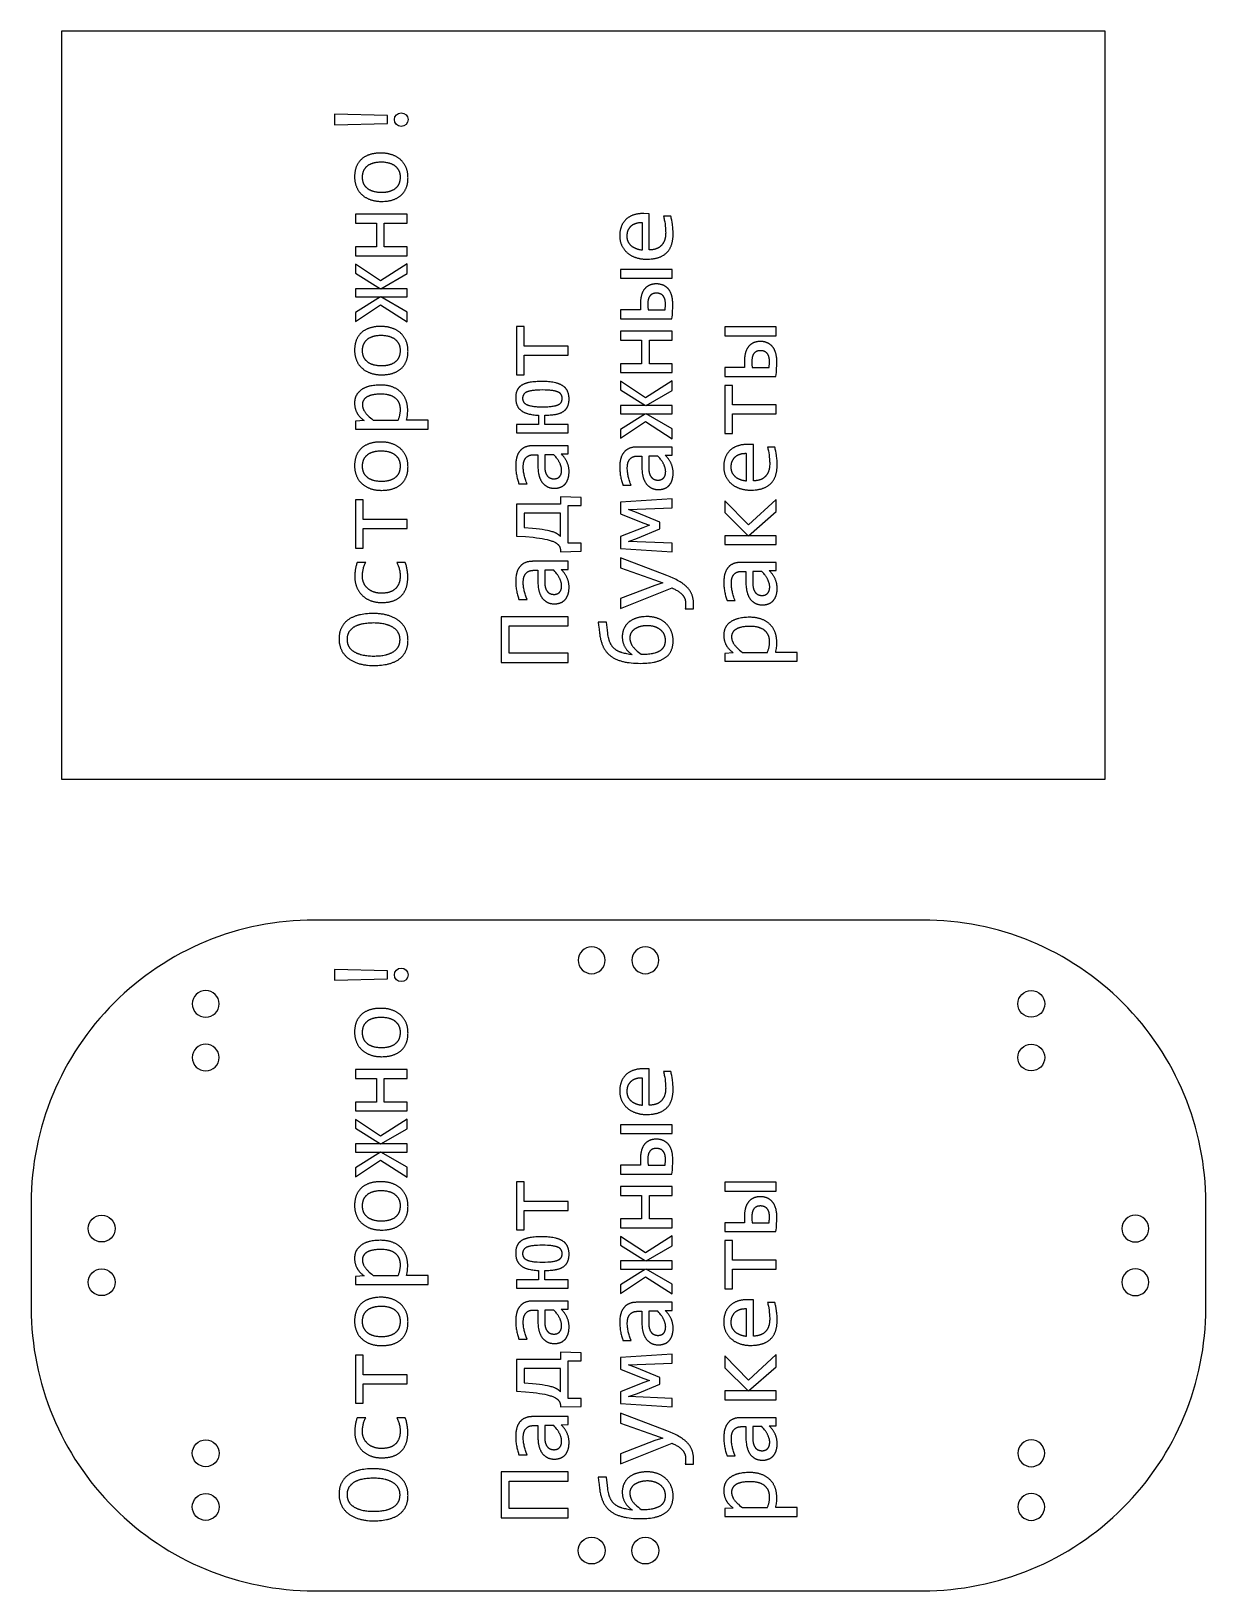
# Model space of a CAD drawing. Extents: x -175 to 175, y 1066 to 1531.
import ezdxf

# ---------------------------------------------------------------- set-up
doc = ezdxf.new("R2010")
doc.units = 0
doc.layers.add('DEFAULT', color=7, linetype='CONTINUOUS')

msp = doc.modelspace()

# ---------------------------------------------------------------- linework, layer by layer
at = {"layer": 'DEFAULT'}
for points in [[(-166, 1308), (145, 1308), (145, 1531), (-166, 1531)], [(-84.62, 1506.26), (-84.62, 1503.04), (-68.86, 1503.49), (-68.86, 1505.85)], [(-70.8, 1494.66), (-71.27, 1494.66), (-71.73, 1494.63), (-71.95, 1494.62), (-72.17, 1494.6), (-72.38, 1494.57), (-72.59, 1494.54), (-72.8, 1494.51), (-73.01, 1494.48), (-73.21, 1494.44), (-73.41, 1494.39), (-73.6, 1494.35), (-73.8, 1494.3), (-73.99, 1494.24), (-74.17, 1494.18), (-74.35, 1494.12), (-74.53, 1494.06), (-74.7, 1493.99), (-74.87, 1493.92), (-75.04, 1493.84), (-75.2, 1493.76), (-75.36, 1493.68), (-75.52, 1493.59), (-75.67, 1493.51), (-75.82, 1493.41), (-75.96, 1493.32), (-76.1, 1493.22), (-76.24, 1493.12), (-76.37, 1493.01), (-76.5, 1492.9), (-76.63, 1492.79), (-76.75, 1492.67), (-76.87, 1492.56), (-76.98, 1492.43), (-77.09, 1492.31), (-77.2, 1492.18), (-77.3, 1492.05), (-77.4, 1491.92), (-77.5, 1491.78), (-77.59, 1491.64), (-77.68, 1491.5), (-77.76, 1491.35), (-77.84, 1491.2), (-77.92, 1491.05), (-77.99, 1490.89), (-78.06, 1490.73), (-78.13, 1490.57), (-78.19, 1490.41), (-78.25, 1490.24), (-78.3, 1490.07), (-78.35, 1489.9), (-78.4, 1489.72), (-78.44, 1489.54), (-78.48, 1489.36), (-78.51, 1489.18), (-78.54, 1488.99), (-78.57, 1488.8), (-78.59, 1488.61), (-78.61, 1488.42), (-78.62, 1488.22), (-78.63, 1488.02), (-78.64, 1487.82), (-78.64, 1487.61), (-78.64, 1487.4), (-78.63, 1487.18), (-78.62, 1486.98), (-78.6, 1486.77), (-78.58, 1486.57), (-78.56, 1486.37), (-78.53, 1486.17), (-78.49, 1485.97), (-78.45, 1485.78), (-78.41, 1485.59), (-78.36, 1485.41), (-78.31, 1485.22), (-78.25, 1485.04), (-78.19, 1484.87), (-78.12, 1484.69), (-78.05, 1484.52), (-77.97, 1484.35), (-77.9, 1484.19), (-77.81, 1484.02), (-77.73, 1483.86), (-77.64, 1483.71), (-77.54, 1483.56), (-77.44, 1483.41), (-77.34, 1483.26), (-77.24, 1483.12), (-77.13, 1482.98), (-77.02, 1482.84), (-76.9, 1482.71), (-76.78, 1482.58), (-76.66, 1482.45), (-76.53, 1482.33), (-76.4, 1482.21), (-76.26, 1482.09), (-76.12, 1481.98), (-75.98, 1481.87), (-75.84, 1481.76), (-75.69, 1481.66), (-75.54, 1481.56), (-75.39, 1481.46), (-75.23, 1481.37), (-75.07, 1481.28), (-74.91, 1481.2), (-74.74, 1481.11), (-74.57, 1481.04), (-74.4, 1480.96), (-74.22, 1480.89), (-74.04, 1480.82), (-73.86, 1480.76), (-73.67, 1480.69), (-73.48, 1480.64), (-73.29, 1480.58), (-73.1, 1480.53), (-72.9, 1480.49), (-72.71, 1480.45), (-72.5, 1480.41), (-72.3, 1480.38), (-72.1, 1480.35), (-71.89, 1480.32), (-71.68, 1480.3), (-71.47, 1480.28), (-71.25, 1480.27), (-71.03, 1480.26), (-70.81, 1480.25), (-70.59, 1480.25), (-70.12, 1480.26), (-69.66, 1480.28), (-69.44, 1480.3), (-69.22, 1480.32), (-69, 1480.34), (-68.79, 1480.37), (-68.58, 1480.4), (-68.37, 1480.44), (-68.17, 1480.48), (-67.97, 1480.52), (-67.77, 1480.57), (-67.58, 1480.62), (-67.39, 1480.67), (-67.21, 1480.73), (-67.03, 1480.79), (-66.85, 1480.86), (-66.67, 1480.93), (-66.5, 1481), (-66.34, 1481.08), (-66.17, 1481.15), (-66.01, 1481.24), (-65.86, 1481.32), (-65.71, 1481.41), (-65.56, 1481.5), (-65.41, 1481.6), (-65.27, 1481.7), (-65.13, 1481.8), (-65, 1481.9), (-64.87, 1482.01), (-64.74, 1482.12), (-64.62, 1482.24), (-64.5, 1482.36), (-64.39, 1482.48), (-64.28, 1482.6), (-64.17, 1482.73), (-64.07, 1482.86), (-63.97, 1483), (-63.87, 1483.13), (-63.78, 1483.27), (-63.69, 1483.42), (-63.6, 1483.56), (-63.52, 1483.71), (-63.45, 1483.87), (-63.37, 1484.02), (-63.3, 1484.18), (-63.24, 1484.34), (-63.18, 1484.51), (-63.12, 1484.68), (-63.06, 1484.85), (-63.01, 1485.02), (-62.97, 1485.19), (-62.92, 1485.37), (-62.89, 1485.55), (-62.85, 1485.74), (-62.82, 1485.92), (-62.8, 1486.11), (-62.77, 1486.31), (-62.76, 1486.5), (-62.74, 1486.7), (-62.73, 1486.9), (-62.73, 1487.1), (-62.72, 1487.3), (-62.73, 1487.52), (-62.73, 1487.73), (-62.75, 1487.94), (-62.76, 1488.15), (-62.78, 1488.35), (-62.81, 1488.55), (-62.84, 1488.75), (-62.87, 1488.94), (-62.91, 1489.13), (-62.95, 1489.32), (-63, 1489.51), (-63.06, 1489.69), (-63.11, 1489.87), (-63.18, 1490.05), (-63.24, 1490.22), (-63.31, 1490.4), (-63.39, 1490.56), (-63.47, 1490.73), (-63.55, 1490.89), (-63.64, 1491.05), (-63.73, 1491.21), (-63.82, 1491.36), (-63.92, 1491.51), (-64.02, 1491.65), (-64.13, 1491.8), (-64.24, 1491.94), (-64.35, 1492.07), (-64.46, 1492.21), (-64.58, 1492.34), (-64.71, 1492.46), (-64.84, 1492.59), (-64.97, 1492.71), (-65.1, 1492.82), (-65.24, 1492.94), (-65.38, 1493.05), (-65.52, 1493.15), (-65.67, 1493.26), (-65.82, 1493.36), (-65.98, 1493.45), (-66.14, 1493.54), (-66.3, 1493.63), (-66.46, 1493.72), (-66.63, 1493.8), (-66.8, 1493.88), (-66.98, 1493.95), (-67.16, 1494.03), (-67.34, 1494.1), (-67.52, 1494.16), (-67.71, 1494.22), (-67.9, 1494.28), (-68.09, 1494.33), (-68.29, 1494.38), (-68.48, 1494.43), (-68.68, 1494.47), (-68.88, 1494.51), (-69.09, 1494.54), (-69.29, 1494.57), (-69.5, 1494.59), (-69.71, 1494.62), (-69.93, 1494.63), (-70.14, 1494.65), (-70.36, 1494.66), (-70.58, 1494.66)], [(-70.68, 1491.94), (-71.03, 1491.94), (-71.37, 1491.92), (-71.7, 1491.9), (-72.01, 1491.86), (-72.17, 1491.84), (-72.32, 1491.82), (-72.47, 1491.79), (-72.61, 1491.76), (-72.76, 1491.73), (-72.9, 1491.7), (-73.03, 1491.67), (-73.17, 1491.63), (-73.3, 1491.59), (-73.43, 1491.54), (-73.55, 1491.5), (-73.68, 1491.45), (-73.8, 1491.41), (-73.92, 1491.35), (-74.03, 1491.3), (-74.14, 1491.25), (-74.25, 1491.19), (-74.36, 1491.13), (-74.46, 1491.07), (-74.57, 1491.01), (-74.66, 1490.94), (-74.76, 1490.87), (-74.85, 1490.8), (-74.94, 1490.73), (-75.03, 1490.66), (-75.12, 1490.58), (-75.2, 1490.51), (-75.28, 1490.43), (-75.35, 1490.34), (-75.43, 1490.26), (-75.5, 1490.18), (-75.57, 1490.09), (-75.63, 1490), (-75.7, 1489.91), (-75.76, 1489.81), (-75.81, 1489.72), (-75.87, 1489.62), (-75.92, 1489.52), (-75.97, 1489.42), (-76.01, 1489.32), (-76.06, 1489.21), (-76.1, 1489.11), (-76.14, 1489), (-76.17, 1488.89), (-76.2, 1488.78), (-76.23, 1488.66), (-76.26, 1488.55), (-76.28, 1488.43), (-76.31, 1488.32), (-76.32, 1488.2), (-76.34, 1488.08), (-76.35, 1487.96), (-76.36, 1487.84), (-76.37, 1487.71), (-76.37, 1487.58), (-76.37, 1487.46), (-76.37, 1487.31), (-76.37, 1487.16), (-76.36, 1487.02), (-76.34, 1486.88), (-76.33, 1486.75), (-76.31, 1486.61), (-76.28, 1486.48), (-76.26, 1486.35), (-76.23, 1486.22), (-76.19, 1486.1), (-76.15, 1485.98), (-76.11, 1485.86), (-76.09, 1485.8), (-76.07, 1485.75), (-76.04, 1485.69), (-76.02, 1485.63), (-75.99, 1485.58), (-75.96, 1485.52), (-75.94, 1485.47), (-75.91, 1485.41), (-75.85, 1485.31), (-75.79, 1485.21), (-75.72, 1485.11), (-75.65, 1485.01), (-75.59, 1484.91), (-75.51, 1484.82), (-75.44, 1484.73), (-75.36, 1484.64), (-75.28, 1484.56), (-75.2, 1484.47), (-75.12, 1484.39), (-75.03, 1484.31), (-74.94, 1484.24), (-74.85, 1484.16), (-74.76, 1484.09), (-74.66, 1484.02), (-74.56, 1483.96), (-74.46, 1483.89), (-74.36, 1483.83), (-74.25, 1483.77), (-74.15, 1483.71), (-74.04, 1483.66), (-73.93, 1483.6), (-73.82, 1483.55), (-73.7, 1483.5), (-73.59, 1483.46), (-73.47, 1483.41), (-73.35, 1483.37), (-73.23, 1483.33), (-73.1, 1483.29), (-72.98, 1483.26), (-72.85, 1483.23), (-72.59, 1483.17), (-72.32, 1483.12), (-72.06, 1483.07), (-71.79, 1483.04), (-71.52, 1483.01), (-71.24, 1482.99), (-70.96, 1482.98), (-70.68, 1482.97), (-70.33, 1482.98), (-69.99, 1482.99), (-69.66, 1483.02), (-69.35, 1483.05), (-69.19, 1483.07), (-69.04, 1483.1), (-68.89, 1483.12), (-68.75, 1483.15), (-68.6, 1483.18), (-68.46, 1483.21), (-68.32, 1483.25), (-68.19, 1483.29), (-68.05, 1483.33), (-67.93, 1483.37), (-67.8, 1483.41), (-67.67, 1483.46), (-67.55, 1483.51), (-67.43, 1483.56), (-67.32, 1483.61), (-67.21, 1483.67), (-67.1, 1483.73), (-66.99, 1483.78), (-66.88, 1483.85), (-66.78, 1483.91), (-66.68, 1483.97), (-66.59, 1484.04), (-66.5, 1484.11), (-66.4, 1484.18), (-66.32, 1484.26), (-66.23, 1484.33), (-66.15, 1484.41), (-66.07, 1484.49), (-65.99, 1484.57), (-65.92, 1484.65), (-65.85, 1484.74), (-65.78, 1484.83), (-65.72, 1484.91), (-65.65, 1485.01), (-65.59, 1485.1), (-65.54, 1485.19), (-65.48, 1485.29), (-65.43, 1485.39), (-65.38, 1485.49), (-65.33, 1485.59), (-65.29, 1485.69), (-65.25, 1485.8), (-65.21, 1485.91), (-65.18, 1486.02), (-65.14, 1486.13), (-65.11, 1486.24), (-65.09, 1486.35), (-65.06, 1486.47), (-65.04, 1486.59), (-65.02, 1486.71), (-65.01, 1486.83), (-65, 1486.95), (-64.99, 1487.07), (-64.98, 1487.2), (-64.98, 1487.33), (-64.97, 1487.46), (-64.98, 1487.61), (-64.98, 1487.75), (-64.99, 1487.89), (-65, 1488.03), (-65.02, 1488.17), (-65.04, 1488.3), (-65.06, 1488.44), (-65.09, 1488.57), (-65.12, 1488.69), (-65.16, 1488.82), (-65.19, 1488.94), (-65.24, 1489.05), (-65.26, 1489.11), (-65.28, 1489.17), (-65.31, 1489.23), (-65.33, 1489.28), (-65.36, 1489.34), (-65.38, 1489.39), (-65.41, 1489.45), (-65.44, 1489.5), (-65.5, 1489.61), (-65.56, 1489.71), (-65.63, 1489.81), (-65.69, 1489.91), (-65.76, 1490), (-65.83, 1490.09), (-65.91, 1490.18), (-65.99, 1490.27), (-66.07, 1490.36), (-66.15, 1490.44), (-66.23, 1490.52), (-66.32, 1490.6), (-66.41, 1490.68), (-66.5, 1490.75), (-66.59, 1490.82), (-66.69, 1490.89), (-66.79, 1490.96), (-66.89, 1491.02), (-66.99, 1491.09), (-67.09, 1491.15), (-67.2, 1491.2), (-67.31, 1491.26), (-67.42, 1491.31), (-67.53, 1491.36), (-67.65, 1491.41), (-67.76, 1491.46), (-67.88, 1491.5), (-68, 1491.54), (-68.12, 1491.58), (-68.25, 1491.62), (-68.37, 1491.66), (-68.5, 1491.69), (-68.76, 1491.75), (-69.02, 1491.8), (-69.29, 1491.84), (-69.56, 1491.88), (-69.84, 1491.91), (-70.12, 1491.93), (-70.4, 1491.94)], [(-63, 1476.41), (-78.36, 1476.41), (-78.36, 1473.75), (-72.12, 1473.75), (-72.12, 1466.72), (-78.36, 1466.72), (-78.36, 1464.06), (-63, 1464.06), (-63, 1466.72), (-69.79, 1466.72), (-69.79, 1473.75), (-63, 1473.75)], [(7.51, 1476.65), (7.1, 1476.64), (6.9, 1476.63), (6.71, 1476.62), (6.51, 1476.61), (6.32, 1476.59), (6.13, 1476.57), (5.95, 1476.54), (5.76, 1476.51), (5.58, 1476.48), (5.4, 1476.44), (5.23, 1476.4), (5.05, 1476.36), (4.88, 1476.31), (4.71, 1476.27), (4.55, 1476.21), (4.38, 1476.16), (4.22, 1476.1), (4.06, 1476.03), (3.91, 1475.97), (3.76, 1475.9), (3.61, 1475.83), (3.46, 1475.75), (3.32, 1475.67), (3.18, 1475.59), (3.05, 1475.51), (2.91, 1475.42), (2.78, 1475.33), (2.66, 1475.23), (2.53, 1475.13), (2.41, 1475.03), (2.3, 1474.93), (2.18, 1474.82), (2.07, 1474.71), (1.96, 1474.6), (1.86, 1474.48), (1.76, 1474.36), (1.66, 1474.24), (1.57, 1474.11), (1.48, 1473.98), (1.39, 1473.85), (1.3, 1473.71), (1.22, 1473.58), (1.14, 1473.43), (1.07, 1473.29), (1, 1473.14), (0.93, 1472.99), (0.87, 1472.84), (0.8, 1472.68), (0.75, 1472.52), (0.69, 1472.36), (0.65, 1472.2), (0.6, 1472.03), (0.56, 1471.86), (0.52, 1471.68), (0.49, 1471.51), (0.46, 1471.33), (0.43, 1471.15), (0.41, 1470.96), (0.39, 1470.77), (0.38, 1470.58), (0.37, 1470.39), (0.36, 1470.19), (0.36, 1469.99), (0.36, 1469.79), (0.37, 1469.58), (0.38, 1469.38), (0.4, 1469.19), (0.42, 1468.99), (0.45, 1468.8), (0.48, 1468.61), (0.52, 1468.43), (0.56, 1468.24), (0.61, 1468.06), (0.66, 1467.89), (0.72, 1467.71), (0.79, 1467.54), (0.85, 1467.37), (0.93, 1467.2), (1, 1467.04), (1.09, 1466.88), (1.17, 1466.72), (1.26, 1466.57), (1.35, 1466.41), (1.45, 1466.27), (1.55, 1466.12), (1.65, 1465.98), (1.76, 1465.84), (1.87, 1465.7), (1.98, 1465.57), (2.1, 1465.44), (2.22, 1465.32), (2.35, 1465.19), (2.47, 1465.07), (2.61, 1464.96), (2.74, 1464.84), (2.88, 1464.73), (3.02, 1464.63), (3.16, 1464.52), (3.31, 1464.42), (3.46, 1464.33), (3.61, 1464.23), (3.77, 1464.14), (3.92, 1464.06), (4.08, 1463.97), (4.25, 1463.89), (4.41, 1463.81), (4.58, 1463.74), (4.75, 1463.67), (4.92, 1463.6), (5.1, 1463.54), (5.28, 1463.48), (5.46, 1463.42), (5.65, 1463.37), (5.83, 1463.32), (6.01, 1463.28), (6.2, 1463.24), (6.39, 1463.2), (6.58, 1463.16), (6.77, 1463.13), (6.96, 1463.1), (7.16, 1463.08), (7.35, 1463.06), (7.55, 1463.04), (7.75, 1463.03), (7.95, 1463.02), (8.15, 1463.02), (8.35, 1463.01), (8.81, 1463.02), (9.26, 1463.04), (9.69, 1463.08), (9.91, 1463.1), (10.12, 1463.12), (10.33, 1463.15), (10.53, 1463.18), (10.73, 1463.22), (10.93, 1463.26), (11.12, 1463.3), (11.32, 1463.35), (11.51, 1463.4), (11.69, 1463.45), (11.88, 1463.51), (12.05, 1463.57), (12.23, 1463.63), (12.4, 1463.7), (12.57, 1463.77), (12.74, 1463.84), (12.9, 1463.92), (13.05, 1464.01), (13.21, 1464.09), (13.36, 1464.18), (13.51, 1464.27), (13.65, 1464.37), (13.79, 1464.47), (13.93, 1464.58), (14.06, 1464.69), (14.19, 1464.8), (14.31, 1464.91), (14.43, 1465.03), (14.55, 1465.16), (14.67, 1465.28), (14.78, 1465.42), (14.88, 1465.55), (14.98, 1465.69), (15.08, 1465.84), (15.18, 1465.98), (15.27, 1466.14), (15.36, 1466.29), (15.44, 1466.45), (15.52, 1466.62), (15.6, 1466.78), (15.67, 1466.95), (15.74, 1467.13), (15.8, 1467.31), (15.87, 1467.5), (15.92, 1467.68), (15.97, 1467.88), (16.02, 1468.07), (16.07, 1468.28), (16.11, 1468.48), (16.14, 1468.69), (16.17, 1468.91), (16.2, 1469.12), (16.22, 1469.35), (16.24, 1469.58), (16.26, 1469.81), (16.27, 1470.04), (16.27, 1470.28), (16.28, 1470.53), (16.26, 1471.26), (16.23, 1471.97), (16.2, 1472.33), (16.17, 1472.68), (16.13, 1473.02), (16.08, 1473.37), (15.98, 1474.03), (15.86, 1474.67), (15.8, 1474.97), (15.73, 1475.26), (15.66, 1475.55), (15.59, 1475.82), (13.4, 1475.82), (13.47, 1475.57), (13.53, 1475.31), (13.59, 1475.04), (13.65, 1474.76), (13.76, 1474.17), (13.86, 1473.56), (13.94, 1472.92), (14, 1472.26), (14.03, 1471.92), (14.04, 1471.58), (14.05, 1471.25), (14.06, 1470.91), (14.05, 1470.61), (14.04, 1470.31), (14.03, 1470.16), (14.01, 1470.02), (14, 1469.88), (13.98, 1469.74), (13.96, 1469.61), (13.93, 1469.47), (13.91, 1469.34), (13.88, 1469.21), (13.85, 1469.09), (13.81, 1468.96), (13.78, 1468.84), (13.74, 1468.72), (13.7, 1468.6), (13.66, 1468.49), (13.61, 1468.38), (13.56, 1468.27), (13.51, 1468.16), (13.46, 1468.05), (13.4, 1467.95), (13.35, 1467.85), (13.29, 1467.75), (13.22, 1467.65), (13.16, 1467.56), (13.09, 1467.46), (13.02, 1467.37), (12.95, 1467.28), (12.87, 1467.2), (12.79, 1467.12), (12.71, 1467.03), (12.63, 1466.96), (12.55, 1466.88), (12.46, 1466.81), (12.37, 1466.74), (12.28, 1466.67), (12.19, 1466.6), (12.09, 1466.54), (12, 1466.48), (11.9, 1466.42), (11.8, 1466.37), (11.69, 1466.31), (11.59, 1466.26), (11.48, 1466.22), (11.37, 1466.17), (11.26, 1466.13), (11.14, 1466.09), (11.03, 1466.05), (10.91, 1466.02), (10.79, 1465.98), (10.67, 1465.96), (10.54, 1465.93), (10.41, 1465.9), (10.29, 1465.88), (10.15, 1465.86), (10.02, 1465.85), (9.88, 1465.83), (9.75, 1465.82), (9.61, 1465.81), (9.47, 1465.8), (9.32, 1465.8), (9.18, 1465.8), (9.18, 1476.59)], [(7.12, 1473.88), (7, 1473.88), (6.87, 1473.89), (6.75, 1473.89), (6.62, 1473.88), (6.5, 1473.88), (6.38, 1473.87), (6.26, 1473.86), (6.14, 1473.85), (6.03, 1473.84), (5.91, 1473.82), (5.8, 1473.8), (5.69, 1473.78), (5.57, 1473.76), (5.47, 1473.74), (5.36, 1473.71), (5.25, 1473.68), (5.14, 1473.65), (5.04, 1473.61), (4.94, 1473.58), (4.84, 1473.54), (4.74, 1473.5), (4.65, 1473.46), (4.55, 1473.41), (4.46, 1473.37), (4.37, 1473.32), (4.28, 1473.27), (4.19, 1473.22), (4.11, 1473.16), (4.03, 1473.11), (3.95, 1473.05), (3.87, 1472.99), (3.79, 1472.92), (3.71, 1472.86), (3.64, 1472.79), (3.57, 1472.72), (3.5, 1472.65), (3.43, 1472.58), (3.37, 1472.5), (3.3, 1472.43), (3.24, 1472.35), (3.18, 1472.27), (3.13, 1472.18), (3.07, 1472.1), (3.02, 1472.01), (2.97, 1471.92), (2.92, 1471.83), (2.88, 1471.74), (2.83, 1471.64), (2.79, 1471.55), (2.75, 1471.45), (2.72, 1471.35), (2.68, 1471.25), (2.65, 1471.14), (2.62, 1471.04), (2.6, 1470.93), (2.57, 1470.82), (2.55, 1470.71), (2.54, 1470.59), (2.52, 1470.48), (2.51, 1470.36), (2.5, 1470.24), (2.49, 1470.12), (2.49, 1470), (2.49, 1469.87), (2.49, 1469.76), (2.49, 1469.65), (2.5, 1469.55), (2.51, 1469.44), (2.52, 1469.34), (2.54, 1469.24), (2.55, 1469.14), (2.57, 1469.04), (2.59, 1468.94), (2.62, 1468.84), (2.65, 1468.74), (2.68, 1468.65), (2.71, 1468.55), (2.75, 1468.46), (2.78, 1468.37), (2.82, 1468.28), (2.87, 1468.19), (2.91, 1468.1), (2.96, 1468.02), (3.01, 1467.93), (3.06, 1467.85), (3.12, 1467.77), (3.17, 1467.69), (3.23, 1467.61), (3.29, 1467.53), (3.35, 1467.46), (3.42, 1467.38), (3.48, 1467.31), (3.55, 1467.24), (3.62, 1467.17), (3.7, 1467.1), (3.77, 1467.04), (3.85, 1466.97), (3.93, 1466.91), (4.01, 1466.85), (4.09, 1466.79), (4.18, 1466.73), (4.27, 1466.68), (4.36, 1466.62), (4.45, 1466.57), (4.54, 1466.52), (4.63, 1466.47), (4.73, 1466.42), (4.83, 1466.37), (4.93, 1466.32), (5.03, 1466.28), (5.14, 1466.24), (5.24, 1466.2), (5.35, 1466.16), (5.46, 1466.12), (5.57, 1466.09), (5.68, 1466.05), (5.79, 1466.02), (5.91, 1465.99), (6.02, 1465.96), (6.14, 1465.94), (6.26, 1465.91), (6.38, 1465.89), (6.62, 1465.85), (6.87, 1465.82), (7.12, 1465.8)], [(-78.36, 1444.47), (-70.96, 1449.43), (-63, 1444.35), (-63, 1447.26), (-70.8, 1451.77), (-63, 1451.77), (-63, 1454.22), (-70.8, 1454.22), (-63, 1458.74), (-63, 1461.64), (-70.96, 1456.58), (-78.36, 1461.52), (-78.36, 1458.89), (-70.96, 1454.22), (-78.36, 1454.22), (-78.36, 1451.77), (-70.96, 1451.77), (-78.36, 1447.11)], [(16, 1457.34), (16, 1459.97), (0.64, 1459.97), (0.64, 1457.34)], [(6.57, 1447.88), (0.64, 1447.88), (0.64, 1445.25), (15.91, 1445.25), (15.99, 1445.81), (16.05, 1446.37), (16.1, 1446.93), (16.13, 1447.48), (16.17, 1448.54), (16.18, 1449.55), (16.18, 1449.92), (16.16, 1450.29), (16.14, 1450.64), (16.1, 1450.97), (16.08, 1451.14), (16.06, 1451.3), (16.03, 1451.45), (16, 1451.61), (15.97, 1451.76), (15.94, 1451.9), (15.9, 1452.05), (15.86, 1452.19), (15.82, 1452.33), (15.78, 1452.46), (15.73, 1452.59), (15.68, 1452.72), (15.63, 1452.85), (15.58, 1452.97), (15.52, 1453.09), (15.46, 1453.21), (15.4, 1453.33), (15.34, 1453.44), (15.28, 1453.55), (15.21, 1453.66), (15.14, 1453.76), (15.07, 1453.87), (14.99, 1453.97), (14.91, 1454.06), (14.83, 1454.16), (14.75, 1454.25), (14.67, 1454.34), (14.58, 1454.42), (14.49, 1454.51), (14.4, 1454.59), (14.31, 1454.66), (14.21, 1454.74), (14.11, 1454.81), (14.01, 1454.88), (13.91, 1454.95), (13.8, 1455.01), (13.7, 1455.07), (13.59, 1455.13), (13.47, 1455.19), (13.36, 1455.24), (13.24, 1455.29), (13.12, 1455.34), (13, 1455.38), (12.88, 1455.42), (12.75, 1455.46), (12.62, 1455.49), (12.49, 1455.52), (12.36, 1455.55), (12.22, 1455.58), (12.09, 1455.6), (11.95, 1455.61), (11.8, 1455.63), (11.66, 1455.64), (11.51, 1455.65), (11.36, 1455.65), (11.21, 1455.65), (11.08, 1455.65), (10.96, 1455.65), (10.84, 1455.64), (10.71, 1455.63), (10.59, 1455.62), (10.47, 1455.6), (10.35, 1455.59), (10.24, 1455.57), (10.12, 1455.54), (10, 1455.52), (9.89, 1455.49), (9.78, 1455.46), (9.67, 1455.42), (9.55, 1455.38), (9.44, 1455.34), (9.34, 1455.3), (9.23, 1455.26), (9.12, 1455.21), (9.02, 1455.16), (8.92, 1455.1), (8.82, 1455.05), (8.72, 1454.99), (8.63, 1454.92), (8.53, 1454.86), (8.44, 1454.79), (8.35, 1454.72), (8.26, 1454.64), (8.18, 1454.57), (8.09, 1454.49), (8.01, 1454.41), (7.93, 1454.32), (7.85, 1454.23), (7.78, 1454.14), (7.7, 1454.05), (7.63, 1453.95), (7.56, 1453.85), (7.49, 1453.75), (7.43, 1453.64), (7.36, 1453.53), (7.3, 1453.42), (7.24, 1453.31), (7.18, 1453.19), (7.13, 1453.07), (7.08, 1452.95), (7.03, 1452.82), (6.98, 1452.7), (6.93, 1452.57), (6.89, 1452.43), (6.85, 1452.3), (6.81, 1452.16), (6.77, 1452.02), (6.74, 1451.87), (6.71, 1451.72), (6.68, 1451.57), (6.65, 1451.42), (6.63, 1451.26), (6.61, 1451.11), (6.59, 1450.94), (6.58, 1450.78), (6.56, 1450.61), (6.55, 1450.27), (6.54, 1449.92)], [(11.29, 1452.9), (11.21, 1452.9), (11.14, 1452.9), (11.07, 1452.89), (10.99, 1452.89), (10.92, 1452.88), (10.85, 1452.87), (10.78, 1452.86), (10.72, 1452.85), (10.65, 1452.84), (10.58, 1452.83), (10.52, 1452.81), (10.46, 1452.79), (10.39, 1452.77), (10.33, 1452.75), (10.27, 1452.73), (10.21, 1452.71), (10.16, 1452.69), (10.1, 1452.66), (10.04, 1452.63), (9.99, 1452.6), (9.93, 1452.57), (9.88, 1452.54), (9.83, 1452.51), (9.78, 1452.47), (9.73, 1452.44), (9.68, 1452.4), (9.63, 1452.36), (9.59, 1452.32), (9.54, 1452.28), (9.5, 1452.23), (9.45, 1452.19), (9.41, 1452.14), (9.37, 1452.09), (9.33, 1452.04), (9.29, 1451.99), (9.26, 1451.94), (9.22, 1451.88), (9.19, 1451.83), (9.15, 1451.77), (9.12, 1451.71), (9.09, 1451.65), (9.06, 1451.58), (9.03, 1451.52), (9.01, 1451.45), (8.98, 1451.38), (8.96, 1451.31), (8.93, 1451.24), (8.91, 1451.16), (8.89, 1451.08), (8.87, 1451.01), (8.86, 1450.93), (8.84, 1450.85), (8.83, 1450.76), (8.81, 1450.68), (8.79, 1450.5), (8.77, 1450.32), (8.76, 1450.13), (8.75, 1449.94), (8.75, 1449.73), (8.76, 1448.83), (8.81, 1447.88), (13.86, 1447.88), (13.89, 1448.12), (13.92, 1448.36), (13.94, 1448.59), (13.96, 1448.81), (13.97, 1449.26), (13.98, 1449.7), (13.98, 1449.93), (13.97, 1450.15), (13.96, 1450.25), (13.95, 1450.36), (13.94, 1450.46), (13.92, 1450.55), (13.91, 1450.65), (13.89, 1450.74), (13.88, 1450.83), (13.86, 1450.92), (13.83, 1451.01), (13.81, 1451.09), (13.79, 1451.17), (13.76, 1451.25), (13.73, 1451.32), (13.7, 1451.4), (13.67, 1451.47), (13.64, 1451.54), (13.61, 1451.61), (13.57, 1451.67), (13.54, 1451.73), (13.5, 1451.8), (13.46, 1451.86), (13.42, 1451.91), (13.38, 1451.97), (13.34, 1452.02), (13.3, 1452.08), (13.26, 1452.12), (13.21, 1452.17), (13.17, 1452.22), (13.12, 1452.26), (13.08, 1452.31), (13.03, 1452.35), (12.98, 1452.39), (12.93, 1452.42), (12.88, 1452.46), (12.82, 1452.5), (12.77, 1452.53), (12.72, 1452.56), (12.66, 1452.59), (12.61, 1452.62), (12.55, 1452.65), (12.49, 1452.67), (12.43, 1452.7), (12.37, 1452.72), (12.31, 1452.74), (12.25, 1452.76), (12.19, 1452.78), (12.13, 1452.79), (12.06, 1452.81), (12, 1452.82), (11.94, 1452.84), (11.87, 1452.85), (11.81, 1452.86), (11.75, 1452.87), (11.68, 1452.88), (11.62, 1452.88), (11.55, 1452.89), (11.49, 1452.89), (11.42, 1452.9), (11.35, 1452.9)], [(-70.8, 1442.97), (-71.27, 1442.97), (-71.73, 1442.94), (-71.95, 1442.93), (-72.17, 1442.91), (-72.38, 1442.88), (-72.59, 1442.85), (-72.8, 1442.82), (-73.01, 1442.79), (-73.21, 1442.75), (-73.41, 1442.7), (-73.6, 1442.66), (-73.8, 1442.6), (-73.99, 1442.55), (-74.17, 1442.49), (-74.35, 1442.43), (-74.53, 1442.36), (-74.7, 1442.3), (-74.87, 1442.22), (-75.04, 1442.15), (-75.2, 1442.07), (-75.36, 1441.99), (-75.52, 1441.9), (-75.67, 1441.81), (-75.82, 1441.72), (-75.96, 1441.63), (-76.1, 1441.53), (-76.24, 1441.43), (-76.37, 1441.32), (-76.5, 1441.21), (-76.63, 1441.1), (-76.75, 1440.98), (-76.87, 1440.87), (-76.98, 1440.74), (-77.09, 1440.62), (-77.2, 1440.49), (-77.3, 1440.36), (-77.4, 1440.23), (-77.5, 1440.09), (-77.59, 1439.95), (-77.68, 1439.81), (-77.76, 1439.66), (-77.84, 1439.51), (-77.92, 1439.36), (-77.99, 1439.2), (-78.06, 1439.04), (-78.13, 1438.88), (-78.19, 1438.72), (-78.25, 1438.55), (-78.3, 1438.38), (-78.35, 1438.2), (-78.4, 1438.03), (-78.44, 1437.85), (-78.48, 1437.67), (-78.51, 1437.49), (-78.54, 1437.3), (-78.57, 1437.11), (-78.59, 1436.92), (-78.61, 1436.72), (-78.62, 1436.53), (-78.63, 1436.33), (-78.64, 1436.12), (-78.64, 1435.92), (-78.64, 1435.7), (-78.63, 1435.49), (-78.62, 1435.28), (-78.6, 1435.08), (-78.58, 1434.87), (-78.56, 1434.67), (-78.53, 1434.48), (-78.49, 1434.28), (-78.45, 1434.09), (-78.41, 1433.9), (-78.36, 1433.72), (-78.31, 1433.53), (-78.25, 1433.35), (-78.19, 1433.17), (-78.12, 1433), (-78.05, 1432.83), (-77.97, 1432.66), (-77.9, 1432.49), (-77.81, 1432.33), (-77.73, 1432.17), (-77.64, 1432.02), (-77.54, 1431.87), (-77.44, 1431.72), (-77.34, 1431.57), (-77.24, 1431.43), (-77.13, 1431.29), (-77.02, 1431.15), (-76.9, 1431.02), (-76.78, 1430.89), (-76.66, 1430.76), (-76.53, 1430.64), (-76.4, 1430.52), (-76.26, 1430.4), (-76.12, 1430.29), (-75.98, 1430.18), (-75.84, 1430.07), (-75.69, 1429.97), (-75.54, 1429.87), (-75.39, 1429.77), (-75.23, 1429.68), (-75.07, 1429.59), (-74.91, 1429.51), (-74.74, 1429.42), (-74.57, 1429.34), (-74.4, 1429.27), (-74.22, 1429.2), (-74.04, 1429.13), (-73.86, 1429.06), (-73.67, 1429), (-73.48, 1428.95), (-73.29, 1428.89), (-73.1, 1428.84), (-72.9, 1428.8), (-72.71, 1428.76), (-72.5, 1428.72), (-72.3, 1428.69), (-72.1, 1428.66), (-71.89, 1428.63), (-71.68, 1428.61), (-71.47, 1428.59), (-71.25, 1428.58), (-71.03, 1428.57), (-70.81, 1428.56), (-70.59, 1428.56), (-70.12, 1428.57), (-69.66, 1428.59), (-69.44, 1428.61), (-69.22, 1428.63), (-69, 1428.65), (-68.79, 1428.68), (-68.58, 1428.71), (-68.37, 1428.75), (-68.17, 1428.79), (-67.97, 1428.83), (-67.77, 1428.88), (-67.58, 1428.93), (-67.39, 1428.98), (-67.21, 1429.04), (-67.03, 1429.1), (-66.85, 1429.17), (-66.67, 1429.24), (-66.5, 1429.31), (-66.34, 1429.38), (-66.17, 1429.46), (-66.01, 1429.55), (-65.86, 1429.63), (-65.71, 1429.72), (-65.56, 1429.81), (-65.41, 1429.91), (-65.27, 1430.01), (-65.13, 1430.11), (-65, 1430.21), (-64.87, 1430.32), (-64.74, 1430.43), (-64.62, 1430.55), (-64.5, 1430.67), (-64.39, 1430.79), (-64.28, 1430.91), (-64.17, 1431.04), (-64.07, 1431.17), (-63.97, 1431.31), (-63.87, 1431.44), (-63.78, 1431.58), (-63.69, 1431.73), (-63.6, 1431.87), (-63.52, 1432.02), (-63.45, 1432.18), (-63.37, 1432.33), (-63.3, 1432.49), (-63.24, 1432.65), (-63.18, 1432.82), (-63.12, 1432.99), (-63.06, 1433.16), (-63.01, 1433.33), (-62.97, 1433.5), (-62.92, 1433.68), (-62.89, 1433.86), (-62.85, 1434.05), (-62.82, 1434.23), (-62.8, 1434.42), (-62.77, 1434.61), (-62.76, 1434.81), (-62.74, 1435.01), (-62.73, 1435.21), (-62.73, 1435.41), (-62.72, 1435.61), (-62.73, 1435.83), (-62.73, 1436.04), (-62.75, 1436.25), (-62.76, 1436.46), (-62.78, 1436.66), (-62.81, 1436.86), (-62.84, 1437.06), (-62.87, 1437.25), (-62.91, 1437.44), (-62.95, 1437.63), (-63, 1437.82), (-63.06, 1438), (-63.11, 1438.18), (-63.18, 1438.36), (-63.24, 1438.53), (-63.31, 1438.7), (-63.39, 1438.87), (-63.47, 1439.04), (-63.55, 1439.2), (-63.64, 1439.36), (-63.73, 1439.52), (-63.82, 1439.67), (-63.92, 1439.82), (-64.02, 1439.96), (-64.13, 1440.11), (-64.24, 1440.25), (-64.35, 1440.38), (-64.46, 1440.52), (-64.58, 1440.65), (-64.71, 1440.77), (-64.84, 1440.9), (-64.97, 1441.02), (-65.1, 1441.13), (-65.24, 1441.25), (-65.38, 1441.36), (-65.52, 1441.46), (-65.67, 1441.56), (-65.82, 1441.66), (-65.98, 1441.76), (-66.14, 1441.85), (-66.3, 1441.94), (-66.46, 1442.03), (-66.63, 1442.11), (-66.8, 1442.19), (-66.98, 1442.26), (-67.16, 1442.34), (-67.34, 1442.4), (-67.52, 1442.47), (-67.71, 1442.53), (-67.9, 1442.59), (-68.09, 1442.64), (-68.29, 1442.69), (-68.48, 1442.74), (-68.68, 1442.78), (-68.88, 1442.81), (-69.09, 1442.85), (-69.29, 1442.88), (-69.5, 1442.9), (-69.71, 1442.92), (-69.93, 1442.94), (-70.14, 1442.96), (-70.36, 1442.97), (-70.58, 1442.97)], [(-28.07, 1442.94), (-30.36, 1442.94), (-30.36, 1428.59), (-28.07, 1428.59), (-28.07, 1434.42), (-15, 1434.42), (-15, 1437.11), (-28.07, 1437.11)], [(16, 1441.56), (0.64, 1441.56), (0.64, 1438.9), (6.88, 1438.9), (6.88, 1431.87), (0.64, 1431.87), (0.64, 1429.21), (16, 1429.21), (16, 1431.87), (9.21, 1431.87), (9.21, 1438.9), (16, 1438.9)], [(47, 1440.18), (47, 1442.81), (31.64, 1442.81), (31.64, 1440.18)], [(-70.68, 1440.25), (-71.03, 1440.25), (-71.37, 1440.23), (-71.7, 1440.21), (-72.01, 1440.17), (-72.17, 1440.15), (-72.32, 1440.13), (-72.47, 1440.1), (-72.61, 1440.07), (-72.76, 1440.04), (-72.9, 1440.01), (-73.03, 1439.97), (-73.17, 1439.94), (-73.3, 1439.9), (-73.43, 1439.85), (-73.55, 1439.81), (-73.68, 1439.76), (-73.8, 1439.71), (-73.92, 1439.66), (-74.03, 1439.61), (-74.14, 1439.56), (-74.25, 1439.5), (-74.36, 1439.44), (-74.46, 1439.38), (-74.57, 1439.32), (-74.66, 1439.25), (-74.76, 1439.18), (-74.85, 1439.11), (-74.94, 1439.04), (-75.03, 1438.97), (-75.12, 1438.89), (-75.2, 1438.81), (-75.28, 1438.73), (-75.35, 1438.65), (-75.43, 1438.57), (-75.5, 1438.48), (-75.57, 1438.4), (-75.63, 1438.31), (-75.7, 1438.22), (-75.76, 1438.12), (-75.81, 1438.03), (-75.87, 1437.93), (-75.92, 1437.83), (-75.97, 1437.73), (-76.01, 1437.63), (-76.06, 1437.52), (-76.1, 1437.41), (-76.14, 1437.31), (-76.17, 1437.2), (-76.2, 1437.09), (-76.23, 1436.97), (-76.26, 1436.86), (-76.28, 1436.74), (-76.31, 1436.63), (-76.32, 1436.51), (-76.34, 1436.39), (-76.35, 1436.27), (-76.36, 1436.14), (-76.37, 1436.02), (-76.37, 1435.89), (-76.37, 1435.77), (-76.37, 1435.62), (-76.37, 1435.47), (-76.36, 1435.33), (-76.34, 1435.19), (-76.33, 1435.05), (-76.31, 1434.92), (-76.28, 1434.79), (-76.26, 1434.66), (-76.23, 1434.53), (-76.19, 1434.41), (-76.15, 1434.29), (-76.11, 1434.17), (-76.09, 1434.11), (-76.07, 1434.05), (-76.04, 1434), (-76.02, 1433.94), (-75.99, 1433.89), (-75.96, 1433.83), (-75.94, 1433.78), (-75.91, 1433.72), (-75.85, 1433.62), (-75.79, 1433.52), (-75.72, 1433.42), (-75.65, 1433.32), (-75.59, 1433.22), (-75.51, 1433.13), (-75.44, 1433.04), (-75.36, 1432.95), (-75.28, 1432.87), (-75.2, 1432.78), (-75.12, 1432.7), (-75.03, 1432.62), (-74.94, 1432.55), (-74.85, 1432.47), (-74.76, 1432.4), (-74.66, 1432.33), (-74.56, 1432.26), (-74.46, 1432.2), (-74.36, 1432.14), (-74.25, 1432.08), (-74.15, 1432.02), (-74.04, 1431.96), (-73.93, 1431.91), (-73.82, 1431.86), (-73.7, 1431.81), (-73.59, 1431.77), (-73.47, 1431.72), (-73.35, 1431.68), (-73.23, 1431.64), (-73.1, 1431.6), (-72.98, 1431.57), (-72.85, 1431.54), (-72.59, 1431.48), (-72.32, 1431.43), (-72.06, 1431.38), (-71.79, 1431.35), (-71.52, 1431.32), (-71.24, 1431.3), (-70.96, 1431.29), (-70.68, 1431.28), (-70.33, 1431.29), (-69.99, 1431.3), (-69.66, 1431.33), (-69.35, 1431.36), (-69.19, 1431.38), (-69.04, 1431.41), (-68.89, 1431.43), (-68.75, 1431.46), (-68.6, 1431.49), (-68.46, 1431.52), (-68.32, 1431.56), (-68.19, 1431.6), (-68.05, 1431.64), (-67.93, 1431.68), (-67.8, 1431.72), (-67.67, 1431.77), (-67.55, 1431.82), (-67.43, 1431.87), (-67.32, 1431.92), (-67.21, 1431.98), (-67.1, 1432.03), (-66.99, 1432.09), (-66.88, 1432.15), (-66.78, 1432.22), (-66.68, 1432.28), (-66.59, 1432.35), (-66.5, 1432.42), (-66.4, 1432.49), (-66.32, 1432.57), (-66.23, 1432.64), (-66.15, 1432.72), (-66.07, 1432.8), (-65.99, 1432.88), (-65.92, 1432.96), (-65.85, 1433.05), (-65.78, 1433.13), (-65.72, 1433.22), (-65.65, 1433.31), (-65.59, 1433.41), (-65.54, 1433.5), (-65.48, 1433.6), (-65.43, 1433.7), (-65.38, 1433.8), (-65.33, 1433.9), (-65.29, 1434), (-65.25, 1434.11), (-65.21, 1434.22), (-65.18, 1434.33), (-65.14, 1434.44), (-65.11, 1434.55), (-65.09, 1434.66), (-65.06, 1434.78), (-65.04, 1434.9), (-65.02, 1435.02), (-65.01, 1435.14), (-65, 1435.26), (-64.99, 1435.38), (-64.98, 1435.51), (-64.98, 1435.64), (-64.97, 1435.77), (-64.98, 1435.91), (-64.98, 1436.06), (-64.99, 1436.2), (-65, 1436.34), (-65.02, 1436.48), (-65.04, 1436.61), (-65.06, 1436.75), (-65.09, 1436.87), (-65.12, 1437), (-65.16, 1437.12), (-65.19, 1437.25), (-65.24, 1437.36), (-65.26, 1437.42), (-65.28, 1437.48), (-65.31, 1437.54), (-65.33, 1437.59), (-65.36, 1437.65), (-65.38, 1437.7), (-65.41, 1437.76), (-65.44, 1437.81), (-65.5, 1437.91), (-65.56, 1438.02), (-65.63, 1438.12), (-65.69, 1438.21), (-65.76, 1438.31), (-65.83, 1438.4), (-65.91, 1438.49), (-65.99, 1438.58), (-66.07, 1438.67), (-66.15, 1438.75), (-66.23, 1438.83), (-66.32, 1438.91), (-66.41, 1438.99), (-66.5, 1439.06), (-66.59, 1439.13), (-66.69, 1439.2), (-66.79, 1439.27), (-66.89, 1439.33), (-66.99, 1439.4), (-67.09, 1439.46), (-67.2, 1439.51), (-67.31, 1439.57), (-67.42, 1439.62), (-67.53, 1439.67), (-67.65, 1439.72), (-67.76, 1439.77), (-67.88, 1439.81), (-68, 1439.85), (-68.12, 1439.89), (-68.25, 1439.93), (-68.37, 1439.97), (-68.5, 1440), (-68.76, 1440.06), (-69.02, 1440.11), (-69.29, 1440.15), (-69.56, 1440.19), (-69.84, 1440.21), (-70.12, 1440.23), (-70.4, 1440.25)], [(37.57, 1430.72), (31.64, 1430.72), (31.64, 1428.09), (46.91, 1428.09), (46.99, 1428.65), (47.05, 1429.21), (47.1, 1429.77), (47.13, 1430.32), (47.17, 1431.38), (47.18, 1432.39), (47.18, 1432.77), (47.16, 1433.13), (47.14, 1433.48), (47.1, 1433.82), (47.08, 1433.98), (47.06, 1434.14), (47.03, 1434.3), (47, 1434.45), (46.97, 1434.6), (46.94, 1434.75), (46.9, 1434.89), (46.86, 1435.03), (46.82, 1435.17), (46.78, 1435.3), (46.73, 1435.43), (46.68, 1435.56), (46.63, 1435.69), (46.58, 1435.81), (46.52, 1435.94), (46.46, 1436.05), (46.4, 1436.17), (46.34, 1436.28), (46.28, 1436.39), (46.21, 1436.5), (46.14, 1436.61), (46.07, 1436.71), (45.99, 1436.81), (45.91, 1436.91), (45.83, 1437), (45.75, 1437.09), (45.67, 1437.18), (45.58, 1437.27), (45.49, 1437.35), (45.4, 1437.43), (45.31, 1437.51), (45.21, 1437.58), (45.11, 1437.65), (45.01, 1437.72), (44.91, 1437.79), (44.8, 1437.85), (44.7, 1437.92), (44.59, 1437.97), (44.47, 1438.03), (44.36, 1438.08), (44.24, 1438.13), (44.12, 1438.18), (44, 1438.22), (43.88, 1438.26), (43.75, 1438.3), (43.62, 1438.34), (43.49, 1438.37), (43.36, 1438.39), (43.22, 1438.42), (43.09, 1438.44), (42.95, 1438.46), (42.8, 1438.47), (42.66, 1438.48), (42.51, 1438.49), (42.36, 1438.49), (42.21, 1438.5), (42.08, 1438.5), (41.96, 1438.49), (41.84, 1438.48), (41.71, 1438.47), (41.59, 1438.46), (41.47, 1438.45), (41.35, 1438.43), (41.24, 1438.41), (41.12, 1438.39), (41, 1438.36), (40.89, 1438.33), (40.78, 1438.3), (40.67, 1438.26), (40.55, 1438.23), (40.44, 1438.19), (40.34, 1438.14), (40.23, 1438.1), (40.12, 1438.05), (40.02, 1438), (39.92, 1437.95), (39.82, 1437.89), (39.72, 1437.83), (39.63, 1437.77), (39.53, 1437.7), (39.44, 1437.63), (39.35, 1437.56), (39.26, 1437.49), (39.18, 1437.41), (39.09, 1437.33), (39.01, 1437.25), (38.93, 1437.16), (38.85, 1437.07), (38.78, 1436.98), (38.7, 1436.89), (38.63, 1436.79), (38.56, 1436.69), (38.49, 1436.59), (38.43, 1436.48), (38.36, 1436.38), (38.3, 1436.26), (38.24, 1436.15), (38.18, 1436.03), (38.13, 1435.91), (38.08, 1435.79), (38.03, 1435.67), (37.98, 1435.54), (37.93, 1435.41), (37.89, 1435.28), (37.85, 1435.14), (37.81, 1435), (37.77, 1434.86), (37.74, 1434.71), (37.71, 1434.57), (37.68, 1434.42), (37.65, 1434.26), (37.63, 1434.11), (37.61, 1433.95), (37.59, 1433.79), (37.58, 1433.62), (37.56, 1433.45), (37.55, 1433.11), (37.54, 1432.76)], [(42.29, 1435.74), (42.21, 1435.74), (42.14, 1435.74), (42.07, 1435.74), (41.99, 1435.73), (41.92, 1435.72), (41.85, 1435.72), (41.78, 1435.71), (41.72, 1435.69), (41.65, 1435.68), (41.58, 1435.67), (41.52, 1435.65), (41.46, 1435.64), (41.39, 1435.62), (41.33, 1435.6), (41.27, 1435.58), (41.21, 1435.55), (41.16, 1435.53), (41.1, 1435.5), (41.04, 1435.48), (40.99, 1435.45), (40.93, 1435.42), (40.88, 1435.38), (40.83, 1435.35), (40.78, 1435.32), (40.73, 1435.28), (40.68, 1435.24), (40.63, 1435.2), (40.59, 1435.16), (40.54, 1435.12), (40.5, 1435.08), (40.45, 1435.03), (40.41, 1434.98), (40.37, 1434.94), (40.33, 1434.89), (40.29, 1434.83), (40.26, 1434.78), (40.22, 1434.73), (40.19, 1434.67), (40.15, 1434.61), (40.12, 1434.55), (40.09, 1434.49), (40.06, 1434.42), (40.03, 1434.36), (40.01, 1434.29), (39.98, 1434.22), (39.96, 1434.15), (39.93, 1434.08), (39.91, 1434), (39.89, 1433.93), (39.87, 1433.85), (39.86, 1433.77), (39.84, 1433.69), (39.83, 1433.61), (39.81, 1433.52), (39.79, 1433.34), (39.77, 1433.16), (39.76, 1432.97), (39.75, 1432.78), (39.75, 1432.57), (39.76, 1431.67), (39.81, 1430.72), (44.86, 1430.72), (44.89, 1430.96), (44.92, 1431.2), (44.94, 1431.43), (44.96, 1431.66), (44.97, 1432.1), (44.98, 1432.54), (44.98, 1432.77), (44.97, 1432.99), (44.96, 1433.1), (44.95, 1433.2), (44.94, 1433.3), (44.92, 1433.4), (44.91, 1433.49), (44.89, 1433.59), (44.88, 1433.68), (44.86, 1433.76), (44.83, 1433.85), (44.81, 1433.93), (44.79, 1434.01), (44.76, 1434.09), (44.73, 1434.17), (44.7, 1434.24), (44.67, 1434.31), (44.64, 1434.38), (44.61, 1434.45), (44.57, 1434.51), (44.54, 1434.58), (44.5, 1434.64), (44.46, 1434.7), (44.42, 1434.76), (44.38, 1434.81), (44.34, 1434.87), (44.3, 1434.92), (44.26, 1434.97), (44.21, 1435.02), (44.17, 1435.06), (44.12, 1435.11), (44.08, 1435.15), (44.03, 1435.19), (43.98, 1435.23), (43.93, 1435.27), (43.88, 1435.3), (43.82, 1435.34), (43.77, 1435.37), (43.72, 1435.4), (43.66, 1435.43), (43.61, 1435.46), (43.55, 1435.49), (43.49, 1435.51), (43.43, 1435.54), (43.37, 1435.56), (43.31, 1435.58), (43.25, 1435.6), (43.19, 1435.62), (43.13, 1435.64), (43.06, 1435.65), (43, 1435.67), (42.94, 1435.68), (42.87, 1435.69), (42.81, 1435.7), (42.75, 1435.71), (42.68, 1435.72), (42.62, 1435.73), (42.55, 1435.73), (42.49, 1435.74), (42.42, 1435.74), (42.35, 1435.74)], [(-70.96, 1425.5), (-71.39, 1425.49), (-71.81, 1425.48), (-72.22, 1425.45), (-72.62, 1425.41), (-73.01, 1425.37), (-73.39, 1425.31), (-73.76, 1425.24), (-74.12, 1425.16), (-74.29, 1425.12), (-74.46, 1425.07), (-74.63, 1425.02), (-74.8, 1424.97), (-74.96, 1424.92), (-75.12, 1424.86), (-75.28, 1424.8), (-75.43, 1424.74), (-75.58, 1424.68), (-75.72, 1424.61), (-75.87, 1424.54), (-76.01, 1424.47), (-76.14, 1424.39), (-76.28, 1424.32), (-76.41, 1424.24), (-76.53, 1424.15), (-76.66, 1424.07), (-76.78, 1423.98), (-76.89, 1423.89), (-77.01, 1423.8), (-77.12, 1423.7), (-77.22, 1423.6), (-77.33, 1423.5), (-77.42, 1423.4), (-77.52, 1423.29), (-77.61, 1423.19), (-77.7, 1423.07), (-77.78, 1422.96), (-77.87, 1422.85), (-77.94, 1422.73), (-78.02, 1422.61), (-78.09, 1422.48), (-78.12, 1422.42), (-78.15, 1422.36), (-78.22, 1422.23), (-78.28, 1422.1), (-78.33, 1421.97), (-78.38, 1421.83), (-78.42, 1421.69), (-78.46, 1421.55), (-78.5, 1421.41), (-78.53, 1421.26), (-78.56, 1421.12), (-78.59, 1420.96), (-78.6, 1420.81), (-78.62, 1420.66), (-78.63, 1420.5), (-78.64, 1420.34), (-78.64, 1420.17), (-78.64, 1419.99), (-78.63, 1419.8), (-78.62, 1419.61), (-78.6, 1419.43), (-78.58, 1419.25), (-78.55, 1419.07), (-78.52, 1418.89), (-78.48, 1418.71), (-78.44, 1418.54), (-78.39, 1418.36), (-78.34, 1418.19), (-78.28, 1418.02), (-78.22, 1417.85), (-78.15, 1417.69), (-78.08, 1417.52), (-78, 1417.36), (-77.96, 1417.28), (-77.92, 1417.2), (-77.88, 1417.12), (-77.83, 1417.04), (-77.78, 1416.96), (-77.73, 1416.88), (-77.68, 1416.8), (-77.63, 1416.72), (-77.52, 1416.56), (-77.4, 1416.4), (-77.27, 1416.25), (-77.13, 1416.1), (-76.99, 1415.94), (-76.84, 1415.79), (-76.69, 1415.64), (-76.52, 1415.49), (-76.35, 1415.35), (-76.17, 1415.2), (-75.99, 1415.05), (-75.79, 1414.91), (-78.36, 1414.74), (-78.36, 1412.37), (-56.73, 1412.37), (-56.73, 1415.03), (-63.15, 1415.03), (-63.07, 1415.41), (-63, 1415.78), (-62.94, 1416.14), (-62.91, 1416.33), (-62.89, 1416.51), (-62.86, 1416.87), (-62.84, 1417.24), (-62.82, 1417.6), (-62.82, 1417.97), (-62.82, 1418.17), (-62.82, 1418.37), (-62.83, 1418.56), (-62.85, 1418.76), (-62.87, 1418.95), (-62.89, 1419.14), (-62.91, 1419.33), (-62.94, 1419.52), (-62.98, 1419.71), (-63.01, 1419.89), (-63.06, 1420.07), (-63.1, 1420.25), (-63.15, 1420.43), (-63.2, 1420.61), (-63.26, 1420.78), (-63.32, 1420.95), (-63.39, 1421.12), (-63.46, 1421.29), (-63.53, 1421.46), (-63.61, 1421.62), (-63.69, 1421.78), (-63.77, 1421.94), (-63.86, 1422.09), (-63.95, 1422.24), (-64.05, 1422.39), (-64.15, 1422.53), (-64.25, 1422.67), (-64.36, 1422.81), (-64.48, 1422.95), (-64.59, 1423.08), (-64.71, 1423.21), (-64.84, 1423.34), (-64.96, 1423.47), (-65.1, 1423.59), (-65.23, 1423.7), (-65.37, 1423.82), (-65.52, 1423.93), (-65.67, 1424.04), (-65.82, 1424.14), (-65.98, 1424.24), (-66.14, 1424.34), (-66.3, 1424.43), (-66.47, 1424.52), (-66.64, 1424.61), (-66.82, 1424.69), (-67, 1424.77), (-67.19, 1424.85), (-67.38, 1424.93), (-67.57, 1424.99), (-67.77, 1425.06), (-67.97, 1425.12), (-68.17, 1425.18), (-68.38, 1425.23), (-68.6, 1425.27), (-68.81, 1425.32), (-69.04, 1425.36), (-69.26, 1425.39), (-69.49, 1425.42), (-69.73, 1425.44), (-69.96, 1425.46), (-70.21, 1425.48), (-70.45, 1425.49), (-70.7, 1425.5)], [(-23.88, 1416.5), (-23.88, 1413.72), (-30.36, 1413.72), (-30.36, 1411.21), (-15, 1411.21), (-15, 1413.72), (-21.93, 1413.72), (-21.93, 1416.5), (-21.11, 1416.52), (-20.71, 1416.54), (-20.33, 1416.57), (-19.95, 1416.6), (-19.59, 1416.64), (-19.24, 1416.68), (-18.9, 1416.73), (-18.74, 1416.76), (-18.58, 1416.79), (-18.42, 1416.82), (-18.26, 1416.86), (-18.11, 1416.9), (-17.96, 1416.94), (-17.81, 1416.98), (-17.67, 1417.03), (-17.53, 1417.08), (-17.39, 1417.13), (-17.26, 1417.18), (-17.13, 1417.24), (-17, 1417.3), (-16.88, 1417.36), (-16.76, 1417.43), (-16.64, 1417.5), (-16.52, 1417.57), (-16.41, 1417.64), (-16.3, 1417.72), (-16.2, 1417.8), (-16.1, 1417.88), (-16.05, 1417.92), (-16, 1417.96), (-15.95, 1418.01), (-15.91, 1418.05), (-15.86, 1418.1), (-15.81, 1418.14), (-15.77, 1418.19), (-15.73, 1418.24), (-15.69, 1418.28), (-15.64, 1418.33), (-15.6, 1418.38), (-15.56, 1418.43), (-15.52, 1418.49), (-15.49, 1418.54), (-15.45, 1418.59), (-15.41, 1418.64), (-15.38, 1418.7), (-15.34, 1418.75), (-15.28, 1418.86), (-15.21, 1418.98), (-15.18, 1419.04), (-15.15, 1419.1), (-15.13, 1419.16), (-15.1, 1419.22), (-15.07, 1419.28), (-15.05, 1419.35), (-15.02, 1419.41), (-15, 1419.48), (-14.96, 1419.61), (-14.92, 1419.75), (-14.88, 1419.9), (-14.85, 1420.04), (-14.82, 1420.19), (-14.79, 1420.35), (-14.77, 1420.51), (-14.76, 1420.67), (-14.74, 1420.84), (-14.73, 1421.01), (-14.73, 1421.19), (-14.72, 1421.37), (-14.73, 1421.54), (-14.73, 1421.7), (-14.74, 1421.87), (-14.76, 1422.03), (-14.77, 1422.19), (-14.79, 1422.34), (-14.82, 1422.49), (-14.85, 1422.64), (-14.88, 1422.79), (-14.92, 1422.93), (-14.96, 1423.07), (-15, 1423.21), (-15.05, 1423.34), (-15.1, 1423.47), (-15.15, 1423.6), (-15.21, 1423.73), (-15.28, 1423.85), (-15.31, 1423.91), (-15.34, 1423.97), (-15.38, 1424.03), (-15.42, 1424.09), (-15.45, 1424.14), (-15.49, 1424.2), (-15.53, 1424.25), (-15.57, 1424.31), (-15.61, 1424.36), (-15.65, 1424.42), (-15.69, 1424.47), (-15.74, 1424.52), (-15.78, 1424.57), (-15.83, 1424.62), (-15.87, 1424.67), (-15.92, 1424.72), (-15.97, 1424.77), (-16.02, 1424.82), (-16.12, 1424.91), (-16.22, 1425), (-16.33, 1425.09), (-16.45, 1425.17), (-16.56, 1425.25), (-16.68, 1425.33), (-16.81, 1425.41), (-16.94, 1425.48), (-17.07, 1425.55), (-17.21, 1425.62), (-17.35, 1425.68), (-17.49, 1425.75), (-17.64, 1425.81), (-17.8, 1425.87), (-17.96, 1425.92), (-18.12, 1425.98), (-18.29, 1426.03), (-18.46, 1426.08), (-18.63, 1426.12), (-18.81, 1426.17), (-19.19, 1426.25), (-19.57, 1426.32), (-19.98, 1426.38), (-20.4, 1426.44), (-20.84, 1426.48), (-21.3, 1426.51), (-21.77, 1426.54), (-22.27, 1426.55), (-22.77, 1426.55), (-23.76, 1426.54), (-24.22, 1426.52), (-24.67, 1426.49), (-25.1, 1426.46), (-25.52, 1426.42), (-25.91, 1426.37), (-26.29, 1426.31), (-26.66, 1426.24), (-26.83, 1426.21), (-27, 1426.17), (-27.17, 1426.13), (-27.33, 1426.08), (-27.49, 1426.03), (-27.65, 1425.98), (-27.8, 1425.93), (-27.95, 1425.88), (-28.09, 1425.82), (-28.23, 1425.76), (-28.36, 1425.7), (-28.49, 1425.64), (-28.62, 1425.57), (-28.74, 1425.5), (-28.86, 1425.43), (-28.97, 1425.35), (-29.09, 1425.27), (-29.19, 1425.19), (-29.24, 1425.15), (-29.3, 1425.11), (-29.35, 1425.07), (-29.39, 1425.02), (-29.44, 1424.98), (-29.49, 1424.93), (-29.54, 1424.89), (-29.58, 1424.84), (-29.63, 1424.79), (-29.67, 1424.75), (-29.71, 1424.7), (-29.75, 1424.65), (-29.79, 1424.6), (-29.83, 1424.55), (-29.87, 1424.5), (-29.91, 1424.44), (-29.94, 1424.39), (-29.98, 1424.34), (-30.01, 1424.28), (-30.05, 1424.23), (-30.08, 1424.17), (-30.11, 1424.11), (-30.14, 1424.06), (-30.17, 1424), (-30.2, 1423.94), (-30.23, 1423.88), (-30.26, 1423.82), (-30.28, 1423.76), (-30.33, 1423.63), (-30.38, 1423.5), (-30.42, 1423.37), (-30.46, 1423.23), (-30.49, 1423.09), (-30.52, 1422.95), (-30.55, 1422.8), (-30.57, 1422.65), (-30.59, 1422.5), (-30.61, 1422.34), (-30.62, 1422.18), (-30.63, 1422.01), (-30.64, 1421.85), (-30.64, 1421.67), (-30.64, 1421.52), (-30.63, 1421.37), (-30.63, 1421.22), (-30.61, 1421.07), (-30.6, 1420.93), (-30.58, 1420.79), (-30.56, 1420.65), (-30.54, 1420.51), (-30.52, 1420.38), (-30.49, 1420.24), (-30.45, 1420.11), (-30.42, 1419.99), (-30.38, 1419.86), (-30.34, 1419.74), (-30.3, 1419.62), (-30.25, 1419.5), (-30.2, 1419.38), (-30.14, 1419.27), (-30.09, 1419.16), (-30.03, 1419.05), (-29.96, 1418.95), (-29.9, 1418.84), (-29.83, 1418.74), (-29.75, 1418.64), (-29.67, 1418.54), (-29.59, 1418.45), (-29.51, 1418.35), (-29.42, 1418.26), (-29.33, 1418.18), (-29.24, 1418.09), (-29.14, 1418.01), (-29.04, 1417.92), (-28.94, 1417.85), (-28.83, 1417.77), (-28.72, 1417.69), (-28.6, 1417.62), (-28.48, 1417.55), (-28.36, 1417.48), (-28.24, 1417.42), (-28.11, 1417.36), (-27.97, 1417.3), (-27.84, 1417.24), (-27.7, 1417.18), (-27.55, 1417.13), (-27.41, 1417.08), (-27.26, 1417.03), (-27.1, 1416.98), (-26.94, 1416.94), (-26.62, 1416.86), (-26.27, 1416.78), (-25.91, 1416.71), (-25.54, 1416.66), (-25.15, 1416.61), (-24.74, 1416.56), (-24.31, 1416.53)], [(-22.68, 1424.03), (-23.45, 1424.02), (-24.16, 1424), (-24.81, 1423.95), (-25.12, 1423.92), (-25.41, 1423.89), (-25.68, 1423.86), (-25.95, 1423.81), (-26.19, 1423.77), (-26.43, 1423.72), (-26.65, 1423.67), (-26.75, 1423.64), (-26.85, 1423.61), (-26.95, 1423.58), (-27.04, 1423.55), (-27.13, 1423.51), (-27.22, 1423.48), (-27.3, 1423.44), (-27.38, 1423.41), (-27.46, 1423.37), (-27.54, 1423.33), (-27.61, 1423.29), (-27.68, 1423.24), (-27.71, 1423.22), (-27.75, 1423.2), (-27.78, 1423.17), (-27.81, 1423.15), (-27.84, 1423.13), (-27.87, 1423.1), (-27.9, 1423.08), (-27.93, 1423.05), (-27.96, 1423.03), (-27.99, 1423), (-28.02, 1422.97), (-28.04, 1422.95), (-28.07, 1422.92), (-28.1, 1422.89), (-28.12, 1422.86), (-28.14, 1422.83), (-28.17, 1422.8), (-28.19, 1422.77), (-28.21, 1422.74), (-28.23, 1422.71), (-28.26, 1422.68), (-28.28, 1422.65), (-28.3, 1422.62), (-28.31, 1422.59), (-28.33, 1422.56), (-28.35, 1422.52), (-28.37, 1422.49), (-28.38, 1422.46), (-28.4, 1422.42), (-28.41, 1422.39), (-28.43, 1422.35), (-28.44, 1422.32), (-28.45, 1422.28), (-28.47, 1422.24), (-28.48, 1422.21), (-28.49, 1422.17), (-28.5, 1422.13), (-28.51, 1422.1), (-28.52, 1422.06), (-28.53, 1422.02), (-28.53, 1421.98), (-28.54, 1421.94), (-28.55, 1421.9), (-28.55, 1421.86), (-28.56, 1421.78), (-28.57, 1421.69), (-28.57, 1421.61), (-28.57, 1421.52), (-28.57, 1421.44), (-28.57, 1421.37), (-28.56, 1421.29), (-28.55, 1421.22), (-28.54, 1421.14), (-28.53, 1421.07), (-28.52, 1421), (-28.51, 1420.97), (-28.5, 1420.93), (-28.49, 1420.9), (-28.48, 1420.87), (-28.47, 1420.83), (-28.46, 1420.8), (-28.45, 1420.77), (-28.44, 1420.73), (-28.42, 1420.7), (-28.41, 1420.67), (-28.4, 1420.64), (-28.38, 1420.61), (-28.37, 1420.58), (-28.35, 1420.55), (-28.33, 1420.52), (-28.32, 1420.49), (-28.3, 1420.46), (-28.28, 1420.43), (-28.26, 1420.4), (-28.24, 1420.37), (-28.22, 1420.34), (-28.2, 1420.31), (-28.18, 1420.28), (-28.16, 1420.26), (-28.14, 1420.23), (-28.11, 1420.2), (-28.09, 1420.18), (-28.06, 1420.15), (-28.04, 1420.12), (-28.01, 1420.1), (-27.98, 1420.07), (-27.95, 1420.05), (-27.92, 1420.02), (-27.89, 1420), (-27.86, 1419.97), (-27.83, 1419.95), (-27.76, 1419.9), (-27.69, 1419.86), (-27.62, 1419.81), (-27.55, 1419.77), (-27.47, 1419.73), (-27.39, 1419.69), (-27.3, 1419.65), (-27.22, 1419.61), (-27.12, 1419.57), (-27.03, 1419.53), (-26.93, 1419.5), (-26.83, 1419.46), (-26.72, 1419.43), (-26.62, 1419.4), (-26.5, 1419.37), (-26.27, 1419.31), (-26.02, 1419.26), (-25.76, 1419.21), (-25.48, 1419.17), (-25.19, 1419.13), (-24.88, 1419.1), (-24.56, 1419.07), (-24.22, 1419.05), (-23.48, 1419.02), (-22.68, 1419.01), (-21.81, 1419.02), (-21.03, 1419.05), (-20.67, 1419.07), (-20.33, 1419.1), (-20.02, 1419.13), (-19.72, 1419.17), (-19.44, 1419.21), (-19.18, 1419.26), (-18.93, 1419.31), (-18.82, 1419.34), (-18.7, 1419.37), (-18.59, 1419.4), (-18.48, 1419.43), (-18.38, 1419.47), (-18.28, 1419.5), (-18.19, 1419.54), (-18.09, 1419.58), (-18.01, 1419.61), (-17.92, 1419.65), (-17.84, 1419.69), (-17.76, 1419.74), (-17.69, 1419.78), (-17.62, 1419.82), (-17.55, 1419.87), (-17.52, 1419.89), (-17.49, 1419.91), (-17.46, 1419.94), (-17.43, 1419.96), (-17.4, 1419.99), (-17.37, 1420.01), (-17.34, 1420.04), (-17.32, 1420.06), (-17.29, 1420.09), (-17.26, 1420.11), (-17.24, 1420.14), (-17.22, 1420.16), (-17.19, 1420.19), (-17.17, 1420.22), (-17.15, 1420.24), (-17.13, 1420.27), (-17.11, 1420.3), (-17.09, 1420.33), (-17.08, 1420.36), (-17.06, 1420.38), (-17.04, 1420.41), (-17.03, 1420.44), (-17, 1420.5), (-16.97, 1420.56), (-16.95, 1420.62), (-16.92, 1420.68), (-16.9, 1420.75), (-16.88, 1420.81), (-16.87, 1420.88), (-16.85, 1420.94), (-16.84, 1421.01), (-16.82, 1421.08), (-16.81, 1421.15), (-16.81, 1421.22), (-16.8, 1421.3), (-16.79, 1421.37), (-16.79, 1421.44), (-16.79, 1421.52), (-16.79, 1421.6), (-16.79, 1421.68), (-16.8, 1421.76), (-16.81, 1421.84), (-16.82, 1421.91), (-16.83, 1421.99), (-16.85, 1422.06), (-16.86, 1422.13), (-16.87, 1422.17), (-16.88, 1422.2), (-16.89, 1422.24), (-16.9, 1422.27), (-16.92, 1422.3), (-16.93, 1422.34), (-16.94, 1422.37), (-16.95, 1422.4), (-16.97, 1422.44), (-16.98, 1422.47), (-17, 1422.5), (-17.01, 1422.53), (-17.03, 1422.56), (-17.05, 1422.59), (-17.06, 1422.62), (-17.08, 1422.65), (-17.1, 1422.68), (-17.12, 1422.71), (-17.14, 1422.74), (-17.16, 1422.77), (-17.18, 1422.8), (-17.2, 1422.82), (-17.23, 1422.85), (-17.25, 1422.88), (-17.28, 1422.91), (-17.3, 1422.93), (-17.33, 1422.96), (-17.36, 1422.98), (-17.38, 1423.01), (-17.41, 1423.04), (-17.44, 1423.06), (-17.47, 1423.08), (-17.5, 1423.11), (-17.53, 1423.13), (-17.57, 1423.16), (-17.6, 1423.18), (-17.67, 1423.23), (-17.74, 1423.27), (-17.82, 1423.31), (-17.89, 1423.35), (-17.98, 1423.39), (-18.06, 1423.43), (-18.15, 1423.47), (-18.24, 1423.51), (-18.33, 1423.54), (-18.43, 1423.58), (-18.53, 1423.61), (-18.64, 1423.64), (-18.75, 1423.67), (-18.86, 1423.7), (-19.09, 1423.75), (-19.34, 1423.8), (-19.61, 1423.85), (-19.88, 1423.88), (-20.17, 1423.92), (-20.48, 1423.95), (-21.15, 1423.99), (-21.88, 1424.02)], [(0.64, 1409.63), (8.04, 1414.58), (16, 1409.5), (16, 1412.41), (8.2, 1416.92), (16, 1416.92), (16, 1419.37), (8.2, 1419.37), (16, 1423.89), (16, 1426.79), (8.04, 1421.73), (0.64, 1426.67), (0.64, 1424.04), (8.04, 1419.37), (0.64, 1419.37), (0.64, 1416.92), (8.04, 1416.92), (0.64, 1412.26)], [(33.93, 1425.4), (31.64, 1425.4), (31.64, 1411.04), (33.93, 1411.04), (33.93, 1416.87), (47, 1416.87), (47, 1419.57), (33.93, 1419.57)], [(-70.83, 1422.78), (-71.13, 1422.77), (-71.43, 1422.76), (-71.71, 1422.75), (-71.99, 1422.73), (-72.27, 1422.71), (-72.54, 1422.68), (-72.8, 1422.64), (-73.05, 1422.6), (-73.3, 1422.55), (-73.54, 1422.5), (-73.66, 1422.47), (-73.77, 1422.44), (-73.88, 1422.41), (-73.99, 1422.37), (-74.1, 1422.34), (-74.2, 1422.3), (-74.3, 1422.26), (-74.4, 1422.22), (-74.5, 1422.18), (-74.6, 1422.13), (-74.69, 1422.09), (-74.78, 1422.04), (-74.87, 1421.99), (-74.96, 1421.94), (-75.04, 1421.89), (-75.12, 1421.84), (-75.2, 1421.78), (-75.28, 1421.72), (-75.35, 1421.66), (-75.42, 1421.6), (-75.49, 1421.54), (-75.56, 1421.48), (-75.62, 1421.41), (-75.69, 1421.35), (-75.74, 1421.28), (-75.8, 1421.21), (-75.86, 1421.13), (-75.91, 1421.06), (-75.93, 1421.02), (-75.96, 1420.99), (-75.98, 1420.95), (-76, 1420.91), (-76.02, 1420.87), (-76.05, 1420.83), (-76.07, 1420.79), (-76.08, 1420.75), (-76.1, 1420.71), (-76.12, 1420.67), (-76.14, 1420.62), (-76.15, 1420.58), (-76.17, 1420.54), (-76.18, 1420.5), (-76.2, 1420.45), (-76.21, 1420.41), (-76.22, 1420.36), (-76.24, 1420.32), (-76.25, 1420.27), (-76.26, 1420.23), (-76.27, 1420.18), (-76.27, 1420.13), (-76.28, 1420.08), (-76.29, 1420.04), (-76.3, 1419.94), (-76.31, 1419.84), (-76.31, 1419.74), (-76.31, 1419.64), (-76.31, 1419.57), (-76.31, 1419.51), (-76.31, 1419.45), (-76.3, 1419.38), (-76.3, 1419.32), (-76.29, 1419.26), (-76.28, 1419.19), (-76.27, 1419.13), (-76.26, 1419.07), (-76.25, 1419), (-76.24, 1418.94), (-76.22, 1418.87), (-76.21, 1418.81), (-76.19, 1418.74), (-76.15, 1418.61), (-76.13, 1418.55), (-76.11, 1418.48), (-76.08, 1418.42), (-76.06, 1418.35), (-76.03, 1418.28), (-76, 1418.22), (-75.97, 1418.15), (-75.94, 1418.08), (-75.9, 1418.02), (-75.87, 1417.95), (-75.79, 1417.81), (-75.71, 1417.67), (-75.62, 1417.53), (-75.52, 1417.39), (-75.41, 1417.25), (-75.3, 1417.11), (-75.18, 1416.96), (-75.05, 1416.81), (-74.92, 1416.66), (-74.77, 1416.51), (-74.62, 1416.36), (-74.46, 1416.2), (-74.29, 1416.04), (-73.93, 1415.71), (-73.52, 1415.38), (-73.08, 1415.03), (-65.63, 1415.03), (-65.56, 1415.22), (-65.49, 1415.4), (-65.42, 1415.59), (-65.36, 1415.79), (-65.3, 1415.98), (-65.25, 1416.18), (-65.2, 1416.38), (-65.15, 1416.58), (-65.11, 1416.78), (-65.07, 1416.98), (-65.04, 1417.18), (-65.02, 1417.38), (-65, 1417.58), (-64.98, 1417.78), (-64.98, 1417.97), (-64.97, 1418.17), (-64.98, 1418.3), (-64.98, 1418.44), (-64.99, 1418.57), (-65, 1418.69), (-65.01, 1418.82), (-65.03, 1418.95), (-65.04, 1419.07), (-65.07, 1419.19), (-65.09, 1419.31), (-65.12, 1419.43), (-65.15, 1419.54), (-65.18, 1419.66), (-65.22, 1419.77), (-65.25, 1419.88), (-65.3, 1419.99), (-65.34, 1420.09), (-65.39, 1420.2), (-65.44, 1420.3), (-65.49, 1420.4), (-65.54, 1420.5), (-65.6, 1420.6), (-65.66, 1420.69), (-65.73, 1420.79), (-65.8, 1420.88), (-65.87, 1420.97), (-65.94, 1421.06), (-66.01, 1421.15), (-66.09, 1421.23), (-66.17, 1421.31), (-66.26, 1421.39), (-66.35, 1421.47), (-66.44, 1421.55), (-66.53, 1421.63), (-66.62, 1421.7), (-66.72, 1421.77), (-66.82, 1421.84), (-66.93, 1421.9), (-67.04, 1421.97), (-67.15, 1422.03), (-67.26, 1422.09), (-67.37, 1422.14), (-67.49, 1422.2), (-67.61, 1422.25), (-67.74, 1422.3), (-67.87, 1422.34), (-68, 1422.39), (-68.13, 1422.43), (-68.27, 1422.47), (-68.4, 1422.51), (-68.55, 1422.54), (-68.69, 1422.57), (-68.84, 1422.6), (-68.99, 1422.63), (-69.14, 1422.66), (-69.46, 1422.7), (-69.78, 1422.73), (-70.12, 1422.76), (-70.47, 1422.77)], [(-70.8, 1408.51), (-71.27, 1408.51), (-71.73, 1408.48), (-71.95, 1408.47), (-72.17, 1408.45), (-72.38, 1408.42), (-72.59, 1408.39), (-72.8, 1408.36), (-73.01, 1408.33), (-73.21, 1408.29), (-73.41, 1408.24), (-73.6, 1408.2), (-73.8, 1408.14), (-73.99, 1408.09), (-74.17, 1408.03), (-74.35, 1407.97), (-74.53, 1407.9), (-74.7, 1407.84), (-74.87, 1407.76), (-75.04, 1407.69), (-75.2, 1407.61), (-75.36, 1407.53), (-75.52, 1407.44), (-75.67, 1407.35), (-75.82, 1407.26), (-75.96, 1407.17), (-76.1, 1407.07), (-76.24, 1406.97), (-76.37, 1406.86), (-76.5, 1406.75), (-76.63, 1406.64), (-76.75, 1406.52), (-76.87, 1406.41), (-76.98, 1406.28), (-77.09, 1406.16), (-77.2, 1406.03), (-77.3, 1405.9), (-77.4, 1405.77), (-77.5, 1405.63), (-77.59, 1405.49), (-77.68, 1405.35), (-77.76, 1405.2), (-77.84, 1405.05), (-77.92, 1404.9), (-77.99, 1404.74), (-78.06, 1404.58), (-78.13, 1404.42), (-78.19, 1404.26), (-78.25, 1404.09), (-78.3, 1403.92), (-78.35, 1403.74), (-78.4, 1403.57), (-78.44, 1403.39), (-78.48, 1403.21), (-78.51, 1403.03), (-78.54, 1402.84), (-78.57, 1402.65), (-78.59, 1402.46), (-78.61, 1402.26), (-78.62, 1402.07), (-78.63, 1401.87), (-78.64, 1401.66), (-78.64, 1401.46), (-78.64, 1401.24), (-78.63, 1401.03), (-78.62, 1400.82), (-78.6, 1400.62), (-78.58, 1400.41), (-78.56, 1400.21), (-78.53, 1400.02), (-78.49, 1399.82), (-78.45, 1399.63), (-78.41, 1399.44), (-78.36, 1399.26), (-78.31, 1399.07), (-78.25, 1398.89), (-78.19, 1398.71), (-78.12, 1398.54), (-78.05, 1398.37), (-77.97, 1398.2), (-77.9, 1398.03), (-77.81, 1397.87), (-77.73, 1397.71), (-77.64, 1397.56), (-77.54, 1397.4), (-77.44, 1397.26), (-77.34, 1397.11), (-77.24, 1396.97), (-77.13, 1396.83), (-77.02, 1396.69), (-76.9, 1396.56), (-76.78, 1396.43), (-76.66, 1396.3), (-76.53, 1396.18), (-76.4, 1396.06), (-76.26, 1395.94), (-76.12, 1395.83), (-75.98, 1395.72), (-75.84, 1395.61), (-75.69, 1395.51), (-75.54, 1395.41), (-75.39, 1395.31), (-75.23, 1395.22), (-75.07, 1395.13), (-74.91, 1395.04), (-74.74, 1394.96), (-74.57, 1394.88), (-74.4, 1394.81), (-74.22, 1394.74), (-74.04, 1394.67), (-73.86, 1394.6), (-73.67, 1394.54), (-73.48, 1394.49), (-73.29, 1394.43), (-73.1, 1394.38), (-72.9, 1394.34), (-72.71, 1394.3), (-72.5, 1394.26), (-72.3, 1394.22), (-72.1, 1394.2), (-71.89, 1394.17), (-71.68, 1394.15), (-71.47, 1394.13), (-71.25, 1394.12), (-71.03, 1394.11), (-70.81, 1394.1), (-70.59, 1394.1), (-70.12, 1394.11), (-69.66, 1394.13), (-69.44, 1394.15), (-69.22, 1394.17), (-69, 1394.19), (-68.79, 1394.22), (-68.58, 1394.25), (-68.37, 1394.29), (-68.17, 1394.33), (-67.97, 1394.37), (-67.77, 1394.42), (-67.58, 1394.47), (-67.39, 1394.52), (-67.21, 1394.58), (-67.03, 1394.64), (-66.85, 1394.71), (-66.67, 1394.78), (-66.5, 1394.85), (-66.34, 1394.92), (-66.17, 1395), (-66.01, 1395.08), (-65.86, 1395.17), (-65.71, 1395.26), (-65.56, 1395.35), (-65.41, 1395.45), (-65.27, 1395.54), (-65.13, 1395.65), (-65, 1395.75), (-64.87, 1395.86), (-64.74, 1395.97), (-64.62, 1396.09), (-64.5, 1396.21), (-64.39, 1396.33), (-64.28, 1396.45), (-64.17, 1396.58), (-64.07, 1396.71), (-63.97, 1396.85), (-63.87, 1396.98), (-63.78, 1397.12), (-63.69, 1397.27), (-63.6, 1397.41), (-63.52, 1397.56), (-63.45, 1397.72), (-63.37, 1397.87), (-63.3, 1398.03), (-63.24, 1398.19), (-63.18, 1398.36), (-63.12, 1398.52), (-63.06, 1398.69), (-63.01, 1398.87), (-62.97, 1399.04), (-62.92, 1399.22), (-62.89, 1399.4), (-62.85, 1399.59), (-62.82, 1399.77), (-62.8, 1399.96), (-62.77, 1400.15), (-62.76, 1400.35), (-62.74, 1400.55), (-62.73, 1400.75), (-62.73, 1400.95), (-62.72, 1401.15), (-62.73, 1401.37), (-62.73, 1401.58), (-62.75, 1401.79), (-62.76, 1401.99), (-62.78, 1402.2), (-62.81, 1402.4), (-62.84, 1402.6), (-62.87, 1402.79), (-62.91, 1402.98), (-62.95, 1403.17), (-63, 1403.36), (-63.06, 1403.54), (-63.11, 1403.72), (-63.18, 1403.9), (-63.24, 1404.07), (-63.31, 1404.24), (-63.39, 1404.41), (-63.47, 1404.58), (-63.55, 1404.74), (-63.64, 1404.9), (-63.73, 1405.05), (-63.82, 1405.21), (-63.92, 1405.36), (-64.02, 1405.5), (-64.13, 1405.65), (-64.24, 1405.79), (-64.35, 1405.92), (-64.46, 1406.05), (-64.58, 1406.18), (-64.71, 1406.31), (-64.84, 1406.43), (-64.97, 1406.55), (-65.1, 1406.67), (-65.24, 1406.78), (-65.38, 1406.89), (-65.52, 1407), (-65.67, 1407.1), (-65.82, 1407.2), (-65.98, 1407.3), (-66.14, 1407.39), (-66.3, 1407.48), (-66.46, 1407.57), (-66.63, 1407.65), (-66.8, 1407.73), (-66.98, 1407.8), (-67.16, 1407.88), (-67.34, 1407.94), (-67.52, 1408.01), (-67.71, 1408.07), (-67.9, 1408.13), (-68.09, 1408.18), (-68.29, 1408.23), (-68.48, 1408.27), (-68.68, 1408.32), (-68.88, 1408.35), (-69.09, 1408.39), (-69.29, 1408.42), (-69.5, 1408.44), (-69.71, 1408.46), (-69.93, 1408.48), (-70.14, 1408.5), (-70.36, 1408.51), (-70.58, 1408.51)], [(-70.68, 1405.79), (-71.03, 1405.78), (-71.37, 1405.77), (-71.7, 1405.75), (-72.01, 1405.71), (-72.17, 1405.69), (-72.32, 1405.67), (-72.47, 1405.64), (-72.61, 1405.61), (-72.76, 1405.58), (-72.9, 1405.55), (-73.03, 1405.51), (-73.17, 1405.48), (-73.3, 1405.44), (-73.43, 1405.39), (-73.55, 1405.35), (-73.68, 1405.3), (-73.8, 1405.25), (-73.92, 1405.2), (-74.03, 1405.15), (-74.14, 1405.1), (-74.25, 1405.04), (-74.36, 1404.98), (-74.46, 1404.92), (-74.57, 1404.85), (-74.66, 1404.79), (-74.76, 1404.72), (-74.85, 1404.65), (-74.94, 1404.58), (-75.03, 1404.51), (-75.12, 1404.43), (-75.2, 1404.35), (-75.28, 1404.27), (-75.35, 1404.19), (-75.43, 1404.11), (-75.5, 1404.02), (-75.57, 1403.94), (-75.63, 1403.85), (-75.7, 1403.76), (-75.76, 1403.66), (-75.81, 1403.57), (-75.87, 1403.47), (-75.92, 1403.37), (-75.97, 1403.27), (-76.01, 1403.17), (-76.06, 1403.06), (-76.1, 1402.95), (-76.14, 1402.85), (-76.17, 1402.74), (-76.2, 1402.63), (-76.23, 1402.51), (-76.26, 1402.4), (-76.28, 1402.28), (-76.31, 1402.17), (-76.32, 1402.05), (-76.34, 1401.93), (-76.35, 1401.81), (-76.36, 1401.68), (-76.37, 1401.56), (-76.37, 1401.43), (-76.37, 1401.31), (-76.37, 1401.16), (-76.37, 1401.01), (-76.36, 1400.87), (-76.34, 1400.73), (-76.33, 1400.59), (-76.31, 1400.46), (-76.28, 1400.33), (-76.26, 1400.2), (-76.23, 1400.07), (-76.19, 1399.95), (-76.15, 1399.83), (-76.11, 1399.71), (-76.09, 1399.65), (-76.07, 1399.59), (-76.04, 1399.54), (-76.02, 1399.48), (-75.99, 1399.43), (-75.96, 1399.37), (-75.94, 1399.32), (-75.91, 1399.26), (-75.85, 1399.16), (-75.79, 1399.06), (-75.72, 1398.96), (-75.65, 1398.86), (-75.59, 1398.76), (-75.51, 1398.67), (-75.44, 1398.58), (-75.36, 1398.49), (-75.28, 1398.4), (-75.2, 1398.32), (-75.12, 1398.24), (-75.03, 1398.16), (-74.94, 1398.09), (-74.85, 1398.01), (-74.76, 1397.94), (-74.66, 1397.87), (-74.56, 1397.8), (-74.46, 1397.74), (-74.36, 1397.68), (-74.25, 1397.62), (-74.15, 1397.56), (-74.04, 1397.5), (-73.93, 1397.45), (-73.82, 1397.4), (-73.7, 1397.35), (-73.59, 1397.31), (-73.47, 1397.26), (-73.35, 1397.22), (-73.23, 1397.18), (-73.1, 1397.14), (-72.98, 1397.11), (-72.85, 1397.07), (-72.59, 1397.02), (-72.32, 1396.96), (-72.06, 1396.92), (-71.79, 1396.89), (-71.52, 1396.86), (-71.24, 1396.84), (-70.96, 1396.83), (-70.68, 1396.82), (-70.33, 1396.83), (-69.99, 1396.84), (-69.66, 1396.87), (-69.35, 1396.9), (-69.19, 1396.92), (-69.04, 1396.95), (-68.89, 1396.97), (-68.75, 1397), (-68.6, 1397.03), (-68.46, 1397.06), (-68.32, 1397.1), (-68.19, 1397.14), (-68.05, 1397.18), (-67.93, 1397.22), (-67.8, 1397.26), (-67.67, 1397.31), (-67.55, 1397.36), (-67.43, 1397.41), (-67.32, 1397.46), (-67.21, 1397.52), (-67.1, 1397.57), (-66.99, 1397.63), (-66.88, 1397.69), (-66.78, 1397.76), (-66.68, 1397.82), (-66.59, 1397.89), (-66.5, 1397.96), (-66.4, 1398.03), (-66.32, 1398.11), (-66.23, 1398.18), (-66.15, 1398.26), (-66.07, 1398.34), (-65.99, 1398.42), (-65.92, 1398.5), (-65.85, 1398.59), (-65.78, 1398.67), (-65.72, 1398.76), (-65.65, 1398.85), (-65.59, 1398.95), (-65.54, 1399.04), (-65.48, 1399.14), (-65.43, 1399.24), (-65.38, 1399.34), (-65.33, 1399.44), (-65.29, 1399.54), (-65.25, 1399.65), (-65.21, 1399.76), (-65.18, 1399.87), (-65.14, 1399.98), (-65.11, 1400.09), (-65.09, 1400.2), (-65.06, 1400.32), (-65.04, 1400.44), (-65.02, 1400.56), (-65.01, 1400.68), (-65, 1400.8), (-64.99, 1400.92), (-64.98, 1401.05), (-64.98, 1401.18), (-64.97, 1401.31), (-64.98, 1401.45), (-64.98, 1401.6), (-64.99, 1401.74), (-65, 1401.88), (-65.02, 1402.02), (-65.04, 1402.15), (-65.06, 1402.28), (-65.09, 1402.41), (-65.12, 1402.54), (-65.16, 1402.66), (-65.19, 1402.78), (-65.24, 1402.9), (-65.26, 1402.96), (-65.28, 1403.02), (-65.31, 1403.08), (-65.33, 1403.13), (-65.36, 1403.19), (-65.38, 1403.24), (-65.41, 1403.3), (-65.44, 1403.35), (-65.5, 1403.45), (-65.56, 1403.56), (-65.63, 1403.66), (-65.69, 1403.75), (-65.76, 1403.85), (-65.83, 1403.94), (-65.91, 1404.03), (-65.99, 1404.12), (-66.07, 1404.21), (-66.15, 1404.29), (-66.23, 1404.37), (-66.32, 1404.45), (-66.41, 1404.53), (-66.5, 1404.6), (-66.59, 1404.67), (-66.69, 1404.74), (-66.79, 1404.81), (-66.89, 1404.87), (-66.99, 1404.93), (-67.09, 1404.99), (-67.2, 1405.05), (-67.31, 1405.11), (-67.42, 1405.16), (-67.53, 1405.21), (-67.65, 1405.26), (-67.76, 1405.31), (-67.88, 1405.35), (-68, 1405.39), (-68.12, 1405.43), (-68.25, 1405.47), (-68.37, 1405.5), (-68.5, 1405.54), (-68.76, 1405.6), (-69.02, 1405.65), (-69.29, 1405.69), (-69.56, 1405.73), (-69.84, 1405.75), (-70.12, 1405.77), (-70.4, 1405.79)], [(-17.07, 1404.95), (-15, 1405.01), (-15, 1407.4), (-25.59, 1407.4), (-25.75, 1407.39), (-25.91, 1407.39), (-26.06, 1407.38), (-26.21, 1407.37), (-26.36, 1407.36), (-26.51, 1407.34), (-26.65, 1407.32), (-26.79, 1407.29), (-26.93, 1407.27), (-27.06, 1407.23), (-27.2, 1407.2), (-27.33, 1407.16), (-27.46, 1407.12), (-27.58, 1407.08), (-27.7, 1407.03), (-27.82, 1406.98), (-27.94, 1406.93), (-28.06, 1406.87), (-28.17, 1406.82), (-28.28, 1406.75), (-28.38, 1406.69), (-28.49, 1406.62), (-28.59, 1406.55), (-28.69, 1406.48), (-28.79, 1406.4), (-28.88, 1406.33), (-28.98, 1406.25), (-29.07, 1406.16), (-29.15, 1406.07), (-29.24, 1405.98), (-29.32, 1405.89), (-29.4, 1405.8), (-29.48, 1405.7), (-29.55, 1405.6), (-29.62, 1405.5), (-29.69, 1405.39), (-29.76, 1405.28), (-29.82, 1405.17), (-29.89, 1405.06), (-29.95, 1404.94), (-30, 1404.82), (-30.06, 1404.7), (-30.11, 1404.57), (-30.16, 1404.44), (-30.21, 1404.31), (-30.25, 1404.18), (-30.29, 1404.05), (-30.33, 1403.91), (-30.37, 1403.77), (-30.4, 1403.62), (-30.44, 1403.48), (-30.47, 1403.33), (-30.49, 1403.18), (-30.52, 1403.03), (-30.56, 1402.72), (-30.6, 1402.4), (-30.62, 1402.08), (-30.63, 1401.74), (-30.64, 1401.4), (-30.63, 1401.02), (-30.62, 1400.64), (-30.59, 1400.26), (-30.55, 1399.88), (-30.51, 1399.51), (-30.46, 1399.15), (-30.4, 1398.79), (-30.33, 1398.44), (-30.26, 1398.1), (-30.19, 1397.77), (-30.1, 1397.45), (-30.02, 1397.14), (-29.84, 1396.55), (-29.75, 1396.27), (-29.66, 1396.01), (-27.26, 1396.01), (-27.51, 1396.68), (-27.62, 1397.01), (-27.73, 1397.34), (-27.83, 1397.66), (-27.92, 1397.98), (-28.01, 1398.3), (-28.08, 1398.62), (-28.15, 1398.94), (-28.21, 1399.25), (-28.26, 1399.57), (-28.3, 1399.89), (-28.33, 1400.21), (-28.36, 1400.54), (-28.37, 1400.86), (-28.37, 1401.18), (-28.37, 1401.4), (-28.36, 1401.62), (-28.35, 1401.82), (-28.33, 1401.92), (-28.32, 1402.02), (-28.31, 1402.12), (-28.29, 1402.21), (-28.28, 1402.31), (-28.26, 1402.4), (-28.24, 1402.49), (-28.22, 1402.57), (-28.19, 1402.66), (-28.17, 1402.74), (-28.14, 1402.83), (-28.12, 1402.91), (-28.09, 1402.99), (-28.05, 1403.06), (-28.02, 1403.14), (-27.99, 1403.21), (-27.95, 1403.28), (-27.91, 1403.35), (-27.87, 1403.42), (-27.83, 1403.49), (-27.79, 1403.55), (-27.75, 1403.61), (-27.7, 1403.67), (-27.65, 1403.73), (-27.61, 1403.79), (-27.56, 1403.85), (-27.5, 1403.9), (-27.45, 1403.95), (-27.4, 1404), (-27.34, 1404.05), (-27.29, 1404.1), (-27.23, 1404.14), (-27.17, 1404.19), (-27.11, 1404.23), (-27.05, 1404.27), (-26.99, 1404.31), (-26.93, 1404.34), (-26.87, 1404.38), (-26.8, 1404.41), (-26.74, 1404.44), (-26.67, 1404.47), (-26.6, 1404.5), (-26.53, 1404.53), (-26.46, 1404.55), (-26.39, 1404.57), (-26.32, 1404.6), (-26.25, 1404.62), (-26.17, 1404.63), (-26.1, 1404.65), (-26.02, 1404.66), (-25.94, 1404.68), (-25.87, 1404.69), (-25.79, 1404.7), (-25.71, 1404.7), (-25.63, 1404.71), (-25.54, 1404.72), (-25.46, 1404.72), (-25.37, 1404.72), (-24.03, 1404.72), (-24.03, 1401.54), (-24.02, 1401.12), (-24.01, 1400.72), (-23.98, 1400.33), (-23.95, 1399.96), (-23.9, 1399.59), (-23.84, 1399.24), (-23.81, 1399.07), (-23.78, 1398.9), (-23.74, 1398.74), (-23.7, 1398.58), (-23.66, 1398.42), (-23.61, 1398.27), (-23.57, 1398.12), (-23.52, 1397.97), (-23.46, 1397.83), (-23.41, 1397.68), (-23.35, 1397.55), (-23.29, 1397.41), (-23.23, 1397.28), (-23.16, 1397.15), (-23.1, 1397.03), (-23.03, 1396.9), (-22.95, 1396.78), (-22.88, 1396.67), (-22.8, 1396.56), (-22.72, 1396.45), (-22.64, 1396.34), (-22.55, 1396.24), (-22.47, 1396.14), (-22.38, 1396.04), (-22.29, 1395.95), (-22.19, 1395.86), (-22.1, 1395.78), (-22, 1395.69), (-21.9, 1395.62), (-21.8, 1395.54), (-21.7, 1395.47), (-21.6, 1395.4), (-21.49, 1395.33), (-21.38, 1395.27), (-21.27, 1395.21), (-21.16, 1395.16), (-21.05, 1395.1), (-20.93, 1395.06), (-20.81, 1395.01), (-20.69, 1394.97), (-20.57, 1394.93), (-20.45, 1394.89), (-20.32, 1394.86), (-20.19, 1394.83), (-20.06, 1394.81), (-19.93, 1394.79), (-19.8, 1394.77), (-19.66, 1394.75), (-19.53, 1394.74), (-19.39, 1394.73), (-19.24, 1394.73), (-19.1, 1394.73), (-18.98, 1394.73), (-18.87, 1394.73), (-18.76, 1394.74), (-18.64, 1394.74), (-18.53, 1394.75), (-18.42, 1394.77), (-18.31, 1394.78), (-18.2, 1394.8), (-18.09, 1394.82), (-17.99, 1394.84), (-17.88, 1394.86), (-17.78, 1394.89), (-17.68, 1394.91), (-17.57, 1394.94), (-17.47, 1394.97), (-17.37, 1395.01), (-17.27, 1395.05), (-17.18, 1395.08), (-17.08, 1395.13), (-16.99, 1395.17), (-16.89, 1395.22), (-16.8, 1395.27), (-16.72, 1395.32), (-16.63, 1395.37), (-16.54, 1395.43), (-16.46, 1395.49), (-16.38, 1395.55), (-16.29, 1395.61), (-16.22, 1395.68), (-16.14, 1395.75), (-16.06, 1395.82), (-15.99, 1395.9), (-15.91, 1395.97), (-15.84, 1396.05), (-15.77, 1396.13), (-15.71, 1396.22), (-15.64, 1396.31), (-15.58, 1396.4), (-15.52, 1396.49), (-15.46, 1396.58), (-15.4, 1396.68), (-15.35, 1396.78), (-15.3, 1396.88), (-15.25, 1396.99), (-15.2, 1397.1), (-15.15, 1397.21), (-15.1, 1397.32), (-15.06, 1397.43), (-15.02, 1397.55), (-14.98, 1397.67), (-14.95, 1397.8), (-14.91, 1397.93), (-14.88, 1398.06), (-14.86, 1398.19), (-14.83, 1398.32), (-14.81, 1398.46), (-14.79, 1398.61), (-14.77, 1398.75), (-14.76, 1398.9), (-14.75, 1399.05), (-14.74, 1399.2), (-14.73, 1399.36), (-14.72, 1399.68), (-14.73, 1399.86), (-14.73, 1400.04), (-14.74, 1400.21), (-14.76, 1400.39), (-14.78, 1400.56), (-14.8, 1400.73), (-14.83, 1400.9), (-14.86, 1401.07), (-14.9, 1401.24), (-14.94, 1401.41), (-14.98, 1401.58), (-15.03, 1401.75), (-15.09, 1401.91), (-15.15, 1402.07), (-15.21, 1402.24), (-15.28, 1402.4), (-15.35, 1402.56), (-15.42, 1402.72), (-15.51, 1402.88), (-15.59, 1403.04), (-15.69, 1403.2), (-15.79, 1403.36), (-15.89, 1403.52), (-16, 1403.68), (-16.11, 1403.84), (-16.23, 1404), (-16.36, 1404.16), (-16.49, 1404.32), (-16.63, 1404.48), (-16.77, 1404.63), (-16.91, 1404.79)], [(-21.99, 1401.34), (-21.99, 1401.09), (-21.98, 1400.86), (-21.97, 1400.63), (-21.94, 1400.41), (-21.92, 1400.2), (-21.9, 1400.1), (-21.88, 1400), (-21.86, 1399.9), (-21.84, 1399.81), (-21.82, 1399.71), (-21.79, 1399.62), (-21.77, 1399.53), (-21.74, 1399.45), (-21.71, 1399.36), (-21.68, 1399.28), (-21.65, 1399.2), (-21.62, 1399.12), (-21.59, 1399.04), (-21.55, 1398.97), (-21.52, 1398.9), (-21.48, 1398.83), (-21.44, 1398.76), (-21.4, 1398.69), (-21.36, 1398.63), (-21.32, 1398.56), (-21.27, 1398.5), (-21.23, 1398.44), (-21.18, 1398.39), (-21.13, 1398.33), (-21.09, 1398.28), (-21.04, 1398.23), (-20.98, 1398.18), (-20.93, 1398.13), (-20.88, 1398.09), (-20.82, 1398.04), (-20.77, 1398), (-20.71, 1397.96), (-20.65, 1397.93), (-20.6, 1397.89), (-20.54, 1397.86), (-20.47, 1397.82), (-20.41, 1397.79), (-20.35, 1397.76), (-20.28, 1397.74), (-20.22, 1397.71), (-20.15, 1397.69), (-20.08, 1397.67), (-20.02, 1397.65), (-19.95, 1397.63), (-19.87, 1397.61), (-19.8, 1397.6), (-19.73, 1397.58), (-19.66, 1397.57), (-19.58, 1397.56), (-19.51, 1397.56), (-19.43, 1397.55), (-19.35, 1397.55), (-19.27, 1397.54), (-19.19, 1397.54), (-19.14, 1397.54), (-19.08, 1397.54), (-19.03, 1397.55), (-18.97, 1397.55), (-18.92, 1397.56), (-18.87, 1397.56), (-18.81, 1397.57), (-18.76, 1397.58), (-18.71, 1397.59), (-18.65, 1397.6), (-18.6, 1397.61), (-18.55, 1397.62), (-18.5, 1397.63), (-18.45, 1397.65), (-18.39, 1397.66), (-18.34, 1397.68), (-18.29, 1397.7), (-18.24, 1397.72), (-18.19, 1397.74), (-18.15, 1397.76), (-18.1, 1397.78), (-18.05, 1397.81), (-18.01, 1397.83), (-17.96, 1397.86), (-17.92, 1397.89), (-17.87, 1397.92), (-17.83, 1397.95), (-17.79, 1397.98), (-17.75, 1398.01), (-17.7, 1398.05), (-17.66, 1398.09), (-17.62, 1398.12), (-17.59, 1398.16), (-17.55, 1398.2), (-17.51, 1398.24), (-17.48, 1398.29), (-17.44, 1398.33), (-17.41, 1398.38), (-17.37, 1398.43), (-17.34, 1398.48), (-17.31, 1398.53), (-17.28, 1398.58), (-17.25, 1398.63), (-17.23, 1398.69), (-17.2, 1398.74), (-17.17, 1398.8), (-17.15, 1398.86), (-17.13, 1398.92), (-17.1, 1398.98), (-17.08, 1399.04), (-17.06, 1399.11), (-17.05, 1399.18), (-17.03, 1399.25), (-17.02, 1399.32), (-17, 1399.39), (-16.99, 1399.46), (-16.98, 1399.54), (-16.97, 1399.61), (-16.96, 1399.69), (-16.95, 1399.77), (-16.95, 1399.86), (-16.95, 1399.94), (-16.94, 1400.11), (-16.94, 1400.17), (-16.95, 1400.23), (-16.95, 1400.29), (-16.95, 1400.35), (-16.96, 1400.47), (-16.98, 1400.59), (-17, 1400.71), (-17.02, 1400.84), (-17.05, 1400.97), (-17.08, 1401.1), (-17.12, 1401.23), (-17.16, 1401.36), (-17.21, 1401.5), (-17.26, 1401.64), (-17.31, 1401.78), (-17.37, 1401.92), (-17.43, 1402.07), (-17.5, 1402.22), (-17.57, 1402.37), (-17.65, 1402.52), (-17.73, 1402.67), (-17.82, 1402.82), (-17.91, 1402.97), (-18.01, 1403.12), (-18.12, 1403.28), (-18.22, 1403.43), (-18.34, 1403.59), (-18.45, 1403.75), (-18.71, 1404.07), (-18.98, 1404.39), (-19.27, 1404.72), (-21.99, 1404.72)], [(13.93, 1404.56), (16, 1404.62), (16, 1407.01), (5.41, 1407.01), (5.25, 1407.01), (5.09, 1407), (4.94, 1406.99), (4.79, 1406.98), (4.64, 1406.97), (4.49, 1406.95), (4.35, 1406.93), (4.21, 1406.91), (4.07, 1406.88), (3.94, 1406.85), (3.8, 1406.81), (3.67, 1406.78), (3.54, 1406.74), (3.42, 1406.69), (3.3, 1406.65), (3.18, 1406.6), (3.06, 1406.54), (2.94, 1406.49), (2.83, 1406.43), (2.72, 1406.37), (2.62, 1406.3), (2.51, 1406.23), (2.41, 1406.16), (2.31, 1406.09), (2.21, 1406.02), (2.12, 1405.94), (2.02, 1405.86), (1.93, 1405.77), (1.85, 1405.69), (1.76, 1405.6), (1.68, 1405.5), (1.6, 1405.41), (1.52, 1405.31), (1.45, 1405.21), (1.38, 1405.11), (1.31, 1405), (1.24, 1404.89), (1.18, 1404.78), (1.11, 1404.67), (1.05, 1404.55), (1, 1404.43), (0.94, 1404.31), (0.89, 1404.18), (0.84, 1404.06), (0.79, 1403.93), (0.75, 1403.79), (0.71, 1403.66), (0.67, 1403.52), (0.63, 1403.38), (0.6, 1403.24), (0.56, 1403.09), (0.53, 1402.94), (0.51, 1402.79), (0.48, 1402.64), (0.44, 1402.33), (0.4, 1402.02), (0.38, 1401.69), (0.37, 1401.35), (0.36, 1401.01), (0.37, 1400.63), (0.38, 1400.25), (0.41, 1399.87), (0.45, 1399.5), (0.49, 1399.12), (0.54, 1398.76), (0.6, 1398.4), (0.67, 1398.06), (0.74, 1397.72), (0.81, 1397.39), (0.9, 1397.06), (0.98, 1396.75), (1.16, 1396.16), (1.25, 1395.88), (1.34, 1395.62), (3.74, 1395.62), (3.49, 1396.29), (3.38, 1396.62), (3.27, 1396.95), (3.17, 1397.27), (3.08, 1397.6), (2.99, 1397.92), (2.92, 1398.23), (2.85, 1398.55), (2.79, 1398.87), (2.74, 1399.18), (2.7, 1399.5), (2.67, 1399.83), (2.64, 1400.15), (2.63, 1400.47), (2.63, 1400.8), (2.63, 1401.02), (2.64, 1401.23), (2.65, 1401.43), (2.67, 1401.54), (2.68, 1401.63), (2.69, 1401.73), (2.71, 1401.83), (2.72, 1401.92), (2.74, 1402.01), (2.76, 1402.1), (2.78, 1402.19), (2.81, 1402.27), (2.83, 1402.36), (2.86, 1402.44), (2.88, 1402.52), (2.91, 1402.6), (2.95, 1402.68), (2.98, 1402.75), (3.01, 1402.82), (3.05, 1402.9), (3.09, 1402.96), (3.13, 1403.03), (3.17, 1403.1), (3.21, 1403.16), (3.25, 1403.23), (3.3, 1403.29), (3.35, 1403.35), (3.39, 1403.4), (3.44, 1403.46), (3.5, 1403.51), (3.55, 1403.56), (3.6, 1403.61), (3.66, 1403.66), (3.71, 1403.71), (3.77, 1403.75), (3.83, 1403.8), (3.89, 1403.84), (3.95, 1403.88), (4.01, 1403.92), (4.07, 1403.95), (4.13, 1403.99), (4.2, 1404.02), (4.26, 1404.05), (4.33, 1404.08), (4.4, 1404.11), (4.47, 1404.14), (4.54, 1404.16), (4.61, 1404.19), (4.68, 1404.21), (4.75, 1404.23), (4.83, 1404.25), (4.9, 1404.26), (4.98, 1404.28), (5.06, 1404.29), (5.13, 1404.3), (5.21, 1404.31), (5.29, 1404.32), (5.37, 1404.32), (5.46, 1404.33), (5.54, 1404.33), (5.63, 1404.33), (6.97, 1404.33), (6.97, 1401.15), (6.98, 1400.73), (6.99, 1400.33), (7.02, 1399.94), (7.05, 1399.57), (7.1, 1399.2), (7.16, 1398.85), (7.19, 1398.68), (7.22, 1398.52), (7.26, 1398.35), (7.3, 1398.19), (7.34, 1398.04), (7.39, 1397.88), (7.43, 1397.73), (7.48, 1397.58), (7.54, 1397.44), (7.59, 1397.3), (7.65, 1397.16), (7.71, 1397.02), (7.77, 1396.89), (7.84, 1396.76), (7.9, 1396.64), (7.97, 1396.52), (8.05, 1396.4), (8.12, 1396.28), (8.2, 1396.17), (8.28, 1396.06), (8.36, 1395.95), (8.45, 1395.85), (8.53, 1395.75), (8.62, 1395.66), (8.71, 1395.56), (8.81, 1395.47), (8.9, 1395.39), (9, 1395.31), (9.1, 1395.23), (9.2, 1395.15), (9.3, 1395.08), (9.4, 1395.01), (9.51, 1394.95), (9.62, 1394.88), (9.73, 1394.82), (9.84, 1394.77), (9.95, 1394.72), (10.07, 1394.67), (10.19, 1394.62), (10.31, 1394.58), (10.43, 1394.54), (10.55, 1394.51), (10.68, 1394.47), (10.81, 1394.45), (10.94, 1394.42), (11.07, 1394.4), (11.2, 1394.38), (11.34, 1394.37), (11.47, 1394.35), (11.61, 1394.34), (11.76, 1394.34), (11.9, 1394.34), (12.02, 1394.34), (12.13, 1394.34), (12.24, 1394.35), (12.36, 1394.36), (12.47, 1394.37), (12.58, 1394.38), (12.69, 1394.39), (12.8, 1394.41), (12.91, 1394.43), (13.01, 1394.45), (13.12, 1394.47), (13.22, 1394.5), (13.32, 1394.53), (13.43, 1394.55), (13.53, 1394.59), (13.63, 1394.62), (13.73, 1394.66), (13.82, 1394.7), (13.92, 1394.74), (14.01, 1394.78), (14.11, 1394.83), (14.2, 1394.88), (14.28, 1394.93), (14.37, 1394.98), (14.46, 1395.04), (14.54, 1395.1), (14.62, 1395.16), (14.71, 1395.23), (14.78, 1395.29), (14.86, 1395.36), (14.94, 1395.43), (15.01, 1395.51), (15.09, 1395.59), (15.16, 1395.67), (15.23, 1395.75), (15.29, 1395.83), (15.36, 1395.92), (15.42, 1396.01), (15.48, 1396.1), (15.54, 1396.2), (15.6, 1396.29), (15.65, 1396.39), (15.7, 1396.5), (15.75, 1396.6), (15.8, 1396.71), (15.85, 1396.82), (15.9, 1396.93), (15.94, 1397.05), (15.98, 1397.16), (16.02, 1397.29), (16.05, 1397.41), (16.09, 1397.54), (16.12, 1397.67), (16.14, 1397.8), (16.17, 1397.94), (16.19, 1398.08), (16.21, 1398.22), (16.23, 1398.36), (16.24, 1398.51), (16.25, 1398.66), (16.26, 1398.82), (16.27, 1398.97), (16.28, 1399.3), (16.27, 1399.47), (16.27, 1399.65), (16.26, 1399.83), (16.24, 1400), (16.22, 1400.17), (16.2, 1400.35), (16.17, 1400.52), (16.14, 1400.69), (16.1, 1400.86), (16.06, 1401.02), (16.02, 1401.19), (15.97, 1401.36), (15.91, 1401.52), (15.85, 1401.69), (15.79, 1401.85), (15.72, 1402.01), (15.65, 1402.17), (15.58, 1402.33), (15.49, 1402.5), (15.41, 1402.66), (15.31, 1402.82), (15.21, 1402.98), (15.11, 1403.14), (15, 1403.3), (14.89, 1403.45), (14.77, 1403.61), (14.64, 1403.77), (14.51, 1403.93), (14.37, 1404.09), (14.23, 1404.25), (14.09, 1404.4)], [(9.01, 1400.95), (9.01, 1400.7), (9.02, 1400.47), (9.03, 1400.24), (9.06, 1400.02), (9.08, 1399.81), (9.1, 1399.71), (9.12, 1399.61), (9.14, 1399.51), (9.16, 1399.42), (9.18, 1399.33), (9.21, 1399.23), (9.23, 1399.15), (9.26, 1399.06), (9.29, 1398.97), (9.32, 1398.89), (9.35, 1398.81), (9.38, 1398.73), (9.41, 1398.66), (9.45, 1398.58), (9.48, 1398.51), (9.52, 1398.44), (9.56, 1398.37), (9.6, 1398.3), (9.64, 1398.24), (9.68, 1398.18), (9.73, 1398.12), (9.77, 1398.06), (9.82, 1398), (9.87, 1397.95), (9.91, 1397.89), (9.96, 1397.84), (10.02, 1397.79), (10.07, 1397.75), (10.12, 1397.7), (10.18, 1397.66), (10.23, 1397.62), (10.29, 1397.58), (10.35, 1397.54), (10.4, 1397.5), (10.46, 1397.47), (10.53, 1397.43), (10.59, 1397.4), (10.65, 1397.38), (10.72, 1397.35), (10.78, 1397.32), (10.85, 1397.3), (10.92, 1397.28), (10.98, 1397.26), (11.05, 1397.24), (11.13, 1397.22), (11.2, 1397.21), (11.27, 1397.2), (11.34, 1397.18), (11.42, 1397.18), (11.49, 1397.17), (11.57, 1397.16), (11.65, 1397.16), (11.73, 1397.15), (11.81, 1397.15), (11.86, 1397.15), (11.92, 1397.16), (11.97, 1397.16), (12.03, 1397.16), (12.08, 1397.17), (12.13, 1397.17), (12.19, 1397.18), (12.24, 1397.19), (12.29, 1397.2), (12.35, 1397.21), (12.4, 1397.22), (12.45, 1397.23), (12.5, 1397.24), (12.55, 1397.26), (12.61, 1397.27), (12.66, 1397.29), (12.71, 1397.31), (12.76, 1397.33), (12.81, 1397.35), (12.85, 1397.37), (12.9, 1397.39), (12.95, 1397.42), (12.99, 1397.44), (13.04, 1397.47), (13.08, 1397.5), (13.13, 1397.53), (13.17, 1397.56), (13.21, 1397.59), (13.25, 1397.63), (13.3, 1397.66), (13.34, 1397.7), (13.38, 1397.74), (13.41, 1397.77), (13.45, 1397.81), (13.49, 1397.86), (13.52, 1397.9), (13.56, 1397.94), (13.59, 1397.99), (13.63, 1398.04), (13.66, 1398.09), (13.69, 1398.14), (13.72, 1398.19), (13.75, 1398.24), (13.77, 1398.3), (13.8, 1398.35), (13.83, 1398.41), (13.85, 1398.47), (13.87, 1398.53), (13.9, 1398.59), (13.92, 1398.66), (13.94, 1398.72), (13.95, 1398.79), (13.97, 1398.86), (13.98, 1398.93), (14, 1399), (14.01, 1399.07), (14.02, 1399.15), (14.03, 1399.23), (14.04, 1399.31), (14.05, 1399.39), (14.05, 1399.47), (14.05, 1399.55), (14.06, 1399.72), (14.06, 1399.78), (14.05, 1399.84), (14.05, 1399.9), (14.05, 1399.96), (14.04, 1400.08), (14.02, 1400.2), (14, 1400.32), (13.98, 1400.45), (13.95, 1400.58), (13.92, 1400.71), (13.88, 1400.84), (13.84, 1400.98), (13.79, 1401.11), (13.74, 1401.25), (13.69, 1401.39), (13.63, 1401.54), (13.57, 1401.68), (13.5, 1401.83), (13.43, 1401.98), (13.35, 1402.13), (13.27, 1402.28), (13.18, 1402.43), (13.09, 1402.58), (12.99, 1402.74), (12.88, 1402.89), (12.78, 1403.05), (12.66, 1403.2), (12.55, 1403.36), (12.29, 1403.68), (12.02, 1404), (11.73, 1404.33), (9.01, 1404.33)], [(38.51, 1407.8), (38.1, 1407.79), (37.9, 1407.78), (37.71, 1407.77), (37.51, 1407.76), (37.32, 1407.74), (37.13, 1407.72), (36.95, 1407.69), (36.76, 1407.66), (36.58, 1407.63), (36.4, 1407.59), (36.23, 1407.55), (36.05, 1407.51), (35.88, 1407.47), (35.71, 1407.42), (35.55, 1407.36), (35.38, 1407.31), (35.22, 1407.25), (35.06, 1407.19), (34.91, 1407.12), (34.76, 1407.05), (34.61, 1406.98), (34.46, 1406.9), (34.32, 1406.82), (34.18, 1406.74), (34.05, 1406.66), (33.91, 1406.57), (33.78, 1406.48), (33.66, 1406.38), (33.53, 1406.28), (33.41, 1406.18), (33.3, 1406.08), (33.18, 1405.97), (33.07, 1405.86), (32.96, 1405.75), (32.86, 1405.63), (32.76, 1405.51), (32.66, 1405.39), (32.57, 1405.26), (32.48, 1405.13), (32.39, 1405), (32.3, 1404.86), (32.22, 1404.73), (32.14, 1404.59), (32.07, 1404.44), (32, 1404.29), (31.93, 1404.14), (31.87, 1403.99), (31.8, 1403.83), (31.75, 1403.67), (31.69, 1403.51), (31.65, 1403.35), (31.6, 1403.18), (31.56, 1403.01), (31.52, 1402.84), (31.49, 1402.66), (31.46, 1402.48), (31.43, 1402.3), (31.41, 1402.11), (31.39, 1401.92), (31.38, 1401.73), (31.37, 1401.54), (31.36, 1401.34), (31.36, 1401.14), (31.36, 1400.94), (31.37, 1400.74), (31.38, 1400.54), (31.4, 1400.34), (31.42, 1400.15), (31.45, 1399.95), (31.48, 1399.77), (31.52, 1399.58), (31.56, 1399.4), (31.61, 1399.22), (31.66, 1399.04), (31.72, 1398.86), (31.79, 1398.69), (31.85, 1398.52), (31.93, 1398.35), (32, 1398.19), (32.09, 1398.03), (32.17, 1397.87), (32.26, 1397.72), (32.35, 1397.57), (32.45, 1397.42), (32.55, 1397.27), (32.65, 1397.13), (32.76, 1396.99), (32.87, 1396.86), (32.98, 1396.72), (33.1, 1396.59), (33.22, 1396.47), (33.35, 1396.34), (33.47, 1396.22), (33.61, 1396.11), (33.74, 1395.99), (33.88, 1395.88), (34.02, 1395.78), (34.16, 1395.67), (34.31, 1395.57), (34.46, 1395.48), (34.61, 1395.38), (34.77, 1395.29), (34.92, 1395.21), (35.08, 1395.12), (35.25, 1395.04), (35.41, 1394.97), (35.58, 1394.89), (35.75, 1394.82), (35.92, 1394.76), (36.1, 1394.69), (36.28, 1394.63), (36.46, 1394.58), (36.65, 1394.52), (36.83, 1394.47), (37.01, 1394.43), (37.2, 1394.39), (37.39, 1394.35), (37.58, 1394.31), (37.77, 1394.28), (37.96, 1394.26), (38.16, 1394.23), (38.35, 1394.21), (38.55, 1394.2), (38.75, 1394.18), (38.95, 1394.17), (39.15, 1394.17), (39.35, 1394.17), (39.81, 1394.17), (40.26, 1394.19), (40.69, 1394.23), (40.91, 1394.25), (41.12, 1394.28), (41.33, 1394.3), (41.53, 1394.34), (41.73, 1394.37), (41.93, 1394.41), (42.12, 1394.45), (42.32, 1394.5), (42.51, 1394.55), (42.69, 1394.6), (42.88, 1394.66), (43.05, 1394.72), (43.23, 1394.78), (43.4, 1394.85), (43.57, 1394.92), (43.74, 1395), (43.9, 1395.07), (44.05, 1395.16), (44.21, 1395.24), (44.36, 1395.33), (44.51, 1395.43), (44.65, 1395.52), (44.79, 1395.62), (44.93, 1395.73), (45.06, 1395.84), (45.19, 1395.95), (45.31, 1396.06), (45.43, 1396.18), (45.55, 1396.31), (45.67, 1396.44), (45.78, 1396.57), (45.88, 1396.7), (45.98, 1396.84), (46.08, 1396.99), (46.18, 1397.14), (46.27, 1397.29), (46.36, 1397.44), (46.44, 1397.6), (46.52, 1397.77), (46.6, 1397.93), (46.67, 1398.11), (46.74, 1398.28), (46.8, 1398.46), (46.87, 1398.65), (46.92, 1398.84), (46.97, 1399.03), (47.02, 1399.23), (47.07, 1399.43), (47.11, 1399.63), (47.14, 1399.84), (47.17, 1400.06), (47.2, 1400.28), (47.22, 1400.5), (47.24, 1400.73), (47.26, 1400.96), (47.27, 1401.19), (47.27, 1401.43), (47.28, 1401.68), (47.26, 1402.41), (47.23, 1403.12), (47.2, 1403.48), (47.17, 1403.83), (47.13, 1404.17), (47.08, 1404.52), (46.98, 1405.19), (46.86, 1405.82), (46.8, 1406.12), (46.73, 1406.41), (46.66, 1406.7), (46.59, 1406.97), (44.4, 1406.97), (44.47, 1406.72), (44.53, 1406.46), (44.59, 1406.19), (44.65, 1405.91), (44.76, 1405.32), (44.86, 1404.71), (44.94, 1404.07), (45, 1403.41), (45.03, 1403.07), (45.04, 1402.74), (45.05, 1402.4), (45.06, 1402.06), (45.05, 1401.76), (45.04, 1401.46), (45.03, 1401.32), (45.01, 1401.17), (45, 1401.03), (44.98, 1400.9), (44.96, 1400.76), (44.93, 1400.63), (44.91, 1400.5), (44.88, 1400.37), (44.85, 1400.24), (44.81, 1400.12), (44.78, 1399.99), (44.74, 1399.87), (44.7, 1399.76), (44.66, 1399.64), (44.61, 1399.53), (44.56, 1399.42), (44.51, 1399.31), (44.46, 1399.2), (44.4, 1399.1), (44.35, 1399), (44.29, 1398.9), (44.22, 1398.8), (44.16, 1398.71), (44.09, 1398.61), (44.02, 1398.52), (43.95, 1398.44), (43.87, 1398.35), (43.79, 1398.27), (43.71, 1398.19), (43.63, 1398.11), (43.55, 1398.03), (43.46, 1397.96), (43.37, 1397.89), (43.28, 1397.82), (43.19, 1397.75), (43.09, 1397.69), (43, 1397.63), (42.9, 1397.57), (42.8, 1397.52), (42.69, 1397.47), (42.59, 1397.41), (42.48, 1397.37), (42.37, 1397.32), (42.26, 1397.28), (42.14, 1397.24), (42.03, 1397.2), (41.91, 1397.17), (41.79, 1397.14), (41.67, 1397.11), (41.54, 1397.08), (41.41, 1397.06), (41.29, 1397.03), (41.15, 1397.01), (41.02, 1397), (40.88, 1396.98), (40.75, 1396.97), (40.61, 1396.96), (40.47, 1396.96), (40.32, 1396.95), (40.18, 1396.95), (40.18, 1407.74)], [(38.12, 1405.03), (38, 1405.04), (37.87, 1405.04), (37.75, 1405.04), (37.62, 1405.04), (37.5, 1405.03), (37.38, 1405.02), (37.26, 1405.02), (37.14, 1405), (37.03, 1404.99), (36.91, 1404.97), (36.8, 1404.96), (36.69, 1404.94), (36.57, 1404.91), (36.47, 1404.89), (36.36, 1404.86), (36.25, 1404.83), (36.14, 1404.8), (36.04, 1404.77), (35.94, 1404.73), (35.84, 1404.69), (35.74, 1404.65), (35.65, 1404.61), (35.55, 1404.57), (35.46, 1404.52), (35.37, 1404.47), (35.28, 1404.42), (35.19, 1404.37), (35.11, 1404.31), (35.03, 1404.26), (34.95, 1404.2), (34.87, 1404.14), (34.79, 1404.07), (34.71, 1404.01), (34.64, 1403.94), (34.57, 1403.87), (34.5, 1403.8), (34.43, 1403.73), (34.37, 1403.65), (34.3, 1403.58), (34.24, 1403.5), (34.18, 1403.42), (34.13, 1403.33), (34.07, 1403.25), (34.02, 1403.16), (33.97, 1403.07), (33.92, 1402.98), (33.88, 1402.89), (33.83, 1402.8), (33.79, 1402.7), (33.75, 1402.6), (33.72, 1402.5), (33.68, 1402.4), (33.65, 1402.29), (33.62, 1402.19), (33.6, 1402.08), (33.57, 1401.97), (33.55, 1401.86), (33.54, 1401.74), (33.52, 1401.63), (33.51, 1401.51), (33.5, 1401.39), (33.49, 1401.27), (33.49, 1401.15), (33.49, 1401.02), (33.49, 1400.91), (33.49, 1400.81), (33.5, 1400.7), (33.51, 1400.59), (33.52, 1400.49), (33.54, 1400.39), (33.55, 1400.29), (33.57, 1400.19), (33.59, 1400.09), (33.62, 1399.99), (33.65, 1399.89), (33.68, 1399.8), (33.71, 1399.71), (33.75, 1399.61), (33.78, 1399.52), (33.82, 1399.43), (33.87, 1399.34), (33.91, 1399.25), (33.96, 1399.17), (34.01, 1399.08), (34.06, 1399), (34.12, 1398.92), (34.17, 1398.84), (34.23, 1398.76), (34.29, 1398.68), (34.35, 1398.61), (34.42, 1398.54), (34.48, 1398.46), (34.55, 1398.39), (34.62, 1398.32), (34.7, 1398.26), (34.77, 1398.19), (34.85, 1398.13), (34.93, 1398.06), (35.01, 1398), (35.09, 1397.94), (35.18, 1397.88), (35.27, 1397.83), (35.36, 1397.77), (35.45, 1397.72), (35.54, 1397.67), (35.63, 1397.62), (35.73, 1397.57), (35.83, 1397.52), (35.93, 1397.48), (36.03, 1397.43), (36.14, 1397.39), (36.24, 1397.35), (36.35, 1397.31), (36.46, 1397.27), (36.57, 1397.24), (36.68, 1397.2), (36.79, 1397.17), (36.91, 1397.14), (37.02, 1397.11), (37.14, 1397.09), (37.26, 1397.06), (37.38, 1397.04), (37.62, 1397), (37.87, 1396.97), (38.12, 1396.95)], [(-76.07, 1391.25), (-78.36, 1391.25), (-78.36, 1376.9), (-76.07, 1376.9), (-76.07, 1382.73), (-63, 1382.73), (-63, 1385.42), (-76.07, 1385.42)], [(-17.3, 1376.03), (-17.3, 1375.81), (-11.08, 1375.97), (-11.08, 1378.37), (-15, 1378.37), (-15, 1389.57), (-11.08, 1389.57), (-11.08, 1392), (-17.3, 1392.17), (-17.3, 1389.97), (-30.36, 1389.97), (-30.36, 1380.48), (-27.72, 1380.31), (-25.47, 1380.1), (-24.47, 1379.99), (-23.56, 1379.86), (-22.72, 1379.73), (-21.95, 1379.58), (-21.27, 1379.43), (-20.95, 1379.35), (-20.64, 1379.27), (-20.36, 1379.18), (-20.09, 1379.09), (-19.83, 1379), (-19.6, 1378.91), (-19.38, 1378.82), (-19.17, 1378.72), (-18.97, 1378.62), (-18.88, 1378.57), (-18.79, 1378.52), (-18.7, 1378.47), (-18.62, 1378.42), (-18.53, 1378.36), (-18.46, 1378.31), (-18.38, 1378.26), (-18.31, 1378.2), (-18.24, 1378.15), (-18.18, 1378.09), (-18.11, 1378.04), (-18.05, 1377.98), (-17.99, 1377.92), (-17.94, 1377.87), (-17.89, 1377.81), (-17.84, 1377.75), (-17.79, 1377.69), (-17.74, 1377.63), (-17.7, 1377.57), (-17.66, 1377.51), (-17.63, 1377.45), (-17.61, 1377.42), (-17.59, 1377.38), (-17.58, 1377.35), (-17.56, 1377.32), (-17.54, 1377.29), (-17.53, 1377.26), (-17.52, 1377.23), (-17.5, 1377.19), (-17.49, 1377.16), (-17.48, 1377.13), (-17.46, 1377.06), (-17.44, 1377), (-17.42, 1376.93), (-17.4, 1376.86), (-17.38, 1376.8), (-17.37, 1376.73), (-17.35, 1376.66), (-17.34, 1376.59), (-17.33, 1376.52), (-17.32, 1376.45), (-17.31, 1376.38), (-17.31, 1376.31), (-17.3, 1376.24), (-17.3, 1376.17), (-17.3, 1376.1)], [(16, 1391.55), (0.64, 1390.59), (0.64, 1387.1), (7.26, 1384.41), (9.24, 1383.69), (7.26, 1382.97), (0.64, 1380.34), (0.64, 1376.8), (16, 1375.82), (16, 1378.36), (2.99, 1378.9), (5.66, 1379.86), (12.36, 1382.63), (12.36, 1384.58), (5.38, 1387.45), (2.99, 1388.36), (16, 1388.92)], [(47, 1391.41), (38.72, 1383.81), (31.64, 1391.01), (31.64, 1387.49), (38.66, 1380.59), (31.64, 1380.59), (31.64, 1377.93), (47, 1377.93), (47, 1380.59), (38.77, 1380.59), (47, 1387.75)], [(-28.07, 1383.02), (-25.63, 1382.84), (-24.56, 1382.74), (-23.58, 1382.62), (-22.7, 1382.49), (-21.88, 1382.36), (-21.14, 1382.21), (-20.8, 1382.13), (-20.48, 1382.05), (-20.17, 1381.96), (-19.88, 1381.88), (-19.61, 1381.79), (-19.35, 1381.69), (-19.11, 1381.6), (-18.99, 1381.55), (-18.88, 1381.5), (-18.77, 1381.45), (-18.67, 1381.4), (-18.57, 1381.34), (-18.47, 1381.29), (-18.38, 1381.24), (-18.29, 1381.18), (-18.2, 1381.13), (-18.12, 1381.07), (-18.04, 1381.01), (-17.96, 1380.96), (-17.88, 1380.9), (-17.8, 1380.84), (-17.73, 1380.78), (-17.66, 1380.72), (-17.59, 1380.66), (-17.53, 1380.6), (-17.47, 1380.53), (-17.41, 1380.47), (-17.35, 1380.41), (-17.3, 1380.34), (-17.3, 1387.3), (-28.07, 1387.3)], [(-63.57, 1372.61), (-66.05, 1372.61), (-65.93, 1372.38), (-65.82, 1372.14), (-65.71, 1371.89), (-65.62, 1371.65), (-65.53, 1371.4), (-65.45, 1371.15), (-65.38, 1370.9), (-65.31, 1370.65), (-65.25, 1370.39), (-65.2, 1370.13), (-65.16, 1369.88), (-65.13, 1369.61), (-65.1, 1369.35), (-65.08, 1369.08), (-65.07, 1368.81), (-65.07, 1368.54), (-65.07, 1368.39), (-65.07, 1368.25), (-65.08, 1368.1), (-65.09, 1367.96), (-65.1, 1367.82), (-65.11, 1367.68), (-65.13, 1367.54), (-65.15, 1367.41), (-65.18, 1367.28), (-65.2, 1367.14), (-65.23, 1367.02), (-65.26, 1366.89), (-65.29, 1366.76), (-65.33, 1366.64), (-65.37, 1366.52), (-65.41, 1366.4), (-65.46, 1366.29), (-65.5, 1366.17), (-65.55, 1366.06), (-65.61, 1365.95), (-65.66, 1365.84), (-65.72, 1365.74), (-65.78, 1365.63), (-65.84, 1365.53), (-65.91, 1365.43), (-65.98, 1365.33), (-66.05, 1365.24), (-66.13, 1365.14), (-66.2, 1365.05), (-66.28, 1364.96), (-66.37, 1364.87), (-66.45, 1364.79), (-66.54, 1364.7), (-66.63, 1364.62), (-66.72, 1364.55), (-66.82, 1364.47), (-66.92, 1364.4), (-67.02, 1364.33), (-67.12, 1364.26), (-67.23, 1364.19), (-67.34, 1364.13), (-67.45, 1364.07), (-67.57, 1364.02), (-67.69, 1363.96), (-67.81, 1363.91), (-67.93, 1363.86), (-68.06, 1363.82), (-68.19, 1363.77), (-68.32, 1363.73), (-68.45, 1363.69), (-68.59, 1363.66), (-68.73, 1363.62), (-68.87, 1363.59), (-69.02, 1363.57), (-69.16, 1363.54), (-69.32, 1363.52), (-69.47, 1363.5), (-69.63, 1363.48), (-69.78, 1363.47), (-69.95, 1363.45), (-70.28, 1363.44), (-70.62, 1363.43), (-70.79, 1363.43), (-70.95, 1363.44), (-71.11, 1363.45), (-71.27, 1363.46), (-71.43, 1363.47), (-71.58, 1363.49), (-71.73, 1363.51), (-71.88, 1363.53), (-72.03, 1363.56), (-72.18, 1363.59), (-72.32, 1363.62), (-72.46, 1363.66), (-72.6, 1363.7), (-72.74, 1363.74), (-72.87, 1363.78), (-73.01, 1363.83), (-73.14, 1363.88), (-73.27, 1363.93), (-73.39, 1363.99), (-73.52, 1364.05), (-73.64, 1364.11), (-73.75, 1364.17), (-73.87, 1364.23), (-73.98, 1364.3), (-74.09, 1364.37), (-74.2, 1364.44), (-74.31, 1364.52), (-74.41, 1364.59), (-74.51, 1364.67), (-74.61, 1364.75), (-74.7, 1364.83), (-74.8, 1364.92), (-74.89, 1365), (-74.98, 1365.09), (-75.06, 1365.18), (-75.14, 1365.28), (-75.22, 1365.37), (-75.3, 1365.47), (-75.37, 1365.56), (-75.45, 1365.66), (-75.52, 1365.76), (-75.58, 1365.86), (-75.65, 1365.97), (-75.71, 1366.08), (-75.76, 1366.18), (-75.82, 1366.29), (-75.87, 1366.4), (-75.92, 1366.52), (-75.97, 1366.63), (-76.01, 1366.75), (-76.06, 1366.86), (-76.09, 1366.98), (-76.13, 1367.1), (-76.16, 1367.22), (-76.19, 1367.34), (-76.22, 1367.46), (-76.24, 1367.58), (-76.26, 1367.7), (-76.27, 1367.82), (-76.29, 1367.95), (-76.3, 1368.07), (-76.31, 1368.2), (-76.31, 1368.32), (-76.31, 1368.45), (-76.31, 1368.73), (-76.3, 1369), (-76.28, 1369.27), (-76.25, 1369.54), (-76.22, 1369.8), (-76.18, 1370.07), (-76.13, 1370.33), (-76.08, 1370.59), (-76.01, 1370.84), (-75.94, 1371.1), (-75.86, 1371.36), (-75.77, 1371.61), (-75.67, 1371.86), (-75.56, 1372.11), (-75.44, 1372.37), (-75.32, 1372.61), (-77.86, 1372.61), (-77.95, 1372.38), (-78.04, 1372.13), (-78.12, 1371.89), (-78.19, 1371.64), (-78.25, 1371.39), (-78.31, 1371.14), (-78.36, 1370.88), (-78.41, 1370.63), (-78.45, 1370.36), (-78.48, 1370.1), (-78.51, 1369.82), (-78.54, 1369.55), (-78.55, 1369.26), (-78.57, 1368.98), (-78.58, 1368.69), (-78.58, 1368.39), (-78.58, 1368.18), (-78.57, 1367.97), (-78.56, 1367.76), (-78.54, 1367.55), (-78.52, 1367.35), (-78.5, 1367.15), (-78.47, 1366.95), (-78.43, 1366.75), (-78.4, 1366.55), (-78.35, 1366.36), (-78.31, 1366.17), (-78.25, 1365.98), (-78.2, 1365.8), (-78.14, 1365.61), (-78.07, 1365.43), (-78, 1365.25), (-77.93, 1365.08), (-77.85, 1364.9), (-77.77, 1364.73), (-77.69, 1364.57), (-77.6, 1364.4), (-77.51, 1364.24), (-77.41, 1364.08), (-77.31, 1363.93), (-77.21, 1363.78), (-77.1, 1363.63), (-76.99, 1363.49), (-76.87, 1363.34), (-76.75, 1363.2), (-76.63, 1363.07), (-76.5, 1362.94), (-76.37, 1362.81), (-76.24, 1362.68), (-76.1, 1362.56), (-75.96, 1362.44), (-75.82, 1362.32), (-75.67, 1362.21), (-75.52, 1362.1), (-75.37, 1362), (-75.21, 1361.9), (-75.05, 1361.8), (-74.89, 1361.7), (-74.72, 1361.61), (-74.55, 1361.53), (-74.38, 1361.44), (-74.2, 1361.36), (-74.02, 1361.29), (-73.83, 1361.21), (-73.65, 1361.15), (-73.46, 1361.08), (-73.27, 1361.02), (-73.07, 1360.97), (-72.87, 1360.92), (-72.67, 1360.87), (-72.47, 1360.83), (-72.27, 1360.79), (-72.06, 1360.76), (-71.85, 1360.73), (-71.63, 1360.7), (-71.42, 1360.68), (-71.2, 1360.67), (-70.98, 1360.66), (-70.75, 1360.65), (-70.53, 1360.65), (-70.06, 1360.66), (-69.83, 1360.67), (-69.61, 1360.68), (-69.39, 1360.7), (-69.17, 1360.72), (-68.96, 1360.74), (-68.75, 1360.77), (-68.54, 1360.8), (-68.33, 1360.84), (-68.13, 1360.88), (-67.94, 1360.92), (-67.75, 1360.97), (-67.56, 1361.02), (-67.37, 1361.08), (-67.19, 1361.14), (-67.01, 1361.2), (-66.84, 1361.27), (-66.66, 1361.34), (-66.5, 1361.42), (-66.33, 1361.49), (-66.17, 1361.58), (-66.01, 1361.66), (-65.86, 1361.75), (-65.71, 1361.85), (-65.56, 1361.95), (-65.42, 1362.05), (-65.28, 1362.15), (-65.15, 1362.26), (-65.01, 1362.38), (-64.88, 1362.49), (-64.76, 1362.61), (-64.64, 1362.74), (-64.52, 1362.87), (-64.41, 1363), (-64.3, 1363.13), (-64.19, 1363.27), (-64.09, 1363.41), (-63.99, 1363.55), (-63.9, 1363.7), (-63.81, 1363.85), (-63.72, 1364.01), (-63.64, 1364.16), (-63.56, 1364.32), (-63.48, 1364.49), (-63.41, 1364.66), (-63.34, 1364.83), (-63.28, 1365), (-63.22, 1365.18), (-63.16, 1365.36), (-63.11, 1365.54), (-63.06, 1365.73), (-63.02, 1365.92), (-62.98, 1366.11), (-62.94, 1366.31), (-62.91, 1366.51), (-62.88, 1366.71), (-62.86, 1366.92), (-62.83, 1367.13), (-62.82, 1367.34), (-62.8, 1367.55), (-62.79, 1367.77), (-62.79, 1368.22), (-62.79, 1368.51), (-62.8, 1368.8), (-62.81, 1369.09), (-62.83, 1369.37), (-62.86, 1369.65), (-62.89, 1369.93), (-62.93, 1370.21), (-62.98, 1370.48), (-63.03, 1370.75), (-63.09, 1371.02), (-63.15, 1371.29), (-63.22, 1371.56), (-63.3, 1371.83), (-63.38, 1372.09), (-63.47, 1372.35)], [(-17.07, 1370.49), (-15, 1370.55), (-15, 1372.94), (-25.59, 1372.94), (-25.75, 1372.93), (-25.91, 1372.93), (-26.06, 1372.92), (-26.21, 1372.91), (-26.36, 1372.9), (-26.51, 1372.88), (-26.65, 1372.86), (-26.79, 1372.83), (-26.93, 1372.81), (-27.06, 1372.77), (-27.2, 1372.74), (-27.33, 1372.7), (-27.46, 1372.66), (-27.58, 1372.62), (-27.7, 1372.57), (-27.82, 1372.52), (-27.94, 1372.47), (-28.06, 1372.41), (-28.17, 1372.35), (-28.28, 1372.29), (-28.38, 1372.23), (-28.49, 1372.16), (-28.59, 1372.09), (-28.69, 1372.02), (-28.79, 1371.94), (-28.88, 1371.87), (-28.98, 1371.78), (-29.07, 1371.7), (-29.15, 1371.61), (-29.24, 1371.52), (-29.32, 1371.43), (-29.4, 1371.34), (-29.48, 1371.24), (-29.55, 1371.14), (-29.62, 1371.03), (-29.69, 1370.93), (-29.76, 1370.82), (-29.82, 1370.71), (-29.89, 1370.59), (-29.95, 1370.48), (-30, 1370.36), (-30.06, 1370.24), (-30.11, 1370.11), (-30.16, 1369.98), (-30.21, 1369.85), (-30.25, 1369.72), (-30.29, 1369.59), (-30.33, 1369.45), (-30.37, 1369.31), (-30.4, 1369.16), (-30.44, 1369.02), (-30.47, 1368.87), (-30.49, 1368.72), (-30.52, 1368.57), (-30.56, 1368.26), (-30.6, 1367.94), (-30.62, 1367.62), (-30.63, 1367.28), (-30.64, 1366.94), (-30.63, 1366.56), (-30.62, 1366.18), (-30.59, 1365.8), (-30.55, 1365.42), (-30.51, 1365.05), (-30.46, 1364.69), (-30.4, 1364.33), (-30.33, 1363.98), (-30.26, 1363.64), (-30.19, 1363.31), (-30.1, 1362.99), (-30.02, 1362.68), (-29.84, 1362.08), (-29.75, 1361.81), (-29.66, 1361.55), (-27.26, 1361.55), (-27.51, 1362.22), (-27.62, 1362.55), (-27.73, 1362.88), (-27.83, 1363.2), (-27.92, 1363.52), (-28.01, 1363.84), (-28.08, 1364.16), (-28.15, 1364.48), (-28.21, 1364.79), (-28.26, 1365.11), (-28.3, 1365.43), (-28.33, 1365.75), (-28.36, 1366.08), (-28.37, 1366.4), (-28.37, 1366.72), (-28.37, 1366.94), (-28.36, 1367.16), (-28.35, 1367.36), (-28.33, 1367.46), (-28.32, 1367.56), (-28.31, 1367.66), (-28.29, 1367.75), (-28.28, 1367.85), (-28.26, 1367.94), (-28.24, 1368.03), (-28.22, 1368.11), (-28.19, 1368.2), (-28.17, 1368.28), (-28.14, 1368.37), (-28.12, 1368.45), (-28.09, 1368.53), (-28.05, 1368.6), (-28.02, 1368.68), (-27.99, 1368.75), (-27.95, 1368.82), (-27.91, 1368.89), (-27.87, 1368.96), (-27.83, 1369.03), (-27.79, 1369.09), (-27.75, 1369.15), (-27.7, 1369.21), (-27.65, 1369.27), (-27.61, 1369.33), (-27.56, 1369.39), (-27.5, 1369.44), (-27.45, 1369.49), (-27.4, 1369.54), (-27.34, 1369.59), (-27.29, 1369.64), (-27.23, 1369.68), (-27.17, 1369.73), (-27.11, 1369.77), (-27.05, 1369.81), (-26.99, 1369.85), (-26.93, 1369.88), (-26.87, 1369.92), (-26.8, 1369.95), (-26.74, 1369.98), (-26.67, 1370.01), (-26.6, 1370.04), (-26.53, 1370.07), (-26.46, 1370.09), (-26.39, 1370.11), (-26.32, 1370.14), (-26.25, 1370.15), (-26.17, 1370.17), (-26.1, 1370.19), (-26.02, 1370.2), (-25.94, 1370.22), (-25.87, 1370.23), (-25.79, 1370.24), (-25.71, 1370.24), (-25.63, 1370.25), (-25.54, 1370.25), (-25.46, 1370.26), (-25.37, 1370.26), (-24.03, 1370.26), (-24.03, 1367.07), (-24.02, 1366.66), (-24.01, 1366.26), (-23.98, 1365.87), (-23.95, 1365.49), (-23.9, 1365.13), (-23.84, 1364.78), (-23.81, 1364.61), (-23.78, 1364.44), (-23.74, 1364.28), (-23.7, 1364.12), (-23.66, 1363.96), (-23.61, 1363.81), (-23.57, 1363.66), (-23.52, 1363.51), (-23.46, 1363.36), (-23.41, 1363.22), (-23.35, 1363.09), (-23.29, 1362.95), (-23.23, 1362.82), (-23.16, 1362.69), (-23.1, 1362.57), (-23.03, 1362.44), (-22.95, 1362.32), (-22.88, 1362.21), (-22.8, 1362.1), (-22.72, 1361.99), (-22.64, 1361.88), (-22.55, 1361.78), (-22.47, 1361.68), (-22.38, 1361.58), (-22.29, 1361.49), (-22.19, 1361.4), (-22.1, 1361.32), (-22, 1361.23), (-21.9, 1361.15), (-21.8, 1361.08), (-21.7, 1361.01), (-21.6, 1360.94), (-21.49, 1360.87), (-21.38, 1360.81), (-21.27, 1360.75), (-21.16, 1360.7), (-21.05, 1360.64), (-20.93, 1360.59), (-20.81, 1360.55), (-20.69, 1360.51), (-20.57, 1360.47), (-20.45, 1360.43), (-20.32, 1360.4), (-20.19, 1360.37), (-20.06, 1360.35), (-19.93, 1360.33), (-19.8, 1360.31), (-19.66, 1360.29), (-19.53, 1360.28), (-19.39, 1360.27), (-19.24, 1360.27), (-19.1, 1360.27), (-18.98, 1360.27), (-18.87, 1360.27), (-18.76, 1360.28), (-18.64, 1360.28), (-18.53, 1360.29), (-18.42, 1360.31), (-18.31, 1360.32), (-18.2, 1360.34), (-18.09, 1360.36), (-17.99, 1360.38), (-17.88, 1360.4), (-17.78, 1360.42), (-17.68, 1360.45), (-17.57, 1360.48), (-17.47, 1360.51), (-17.37, 1360.55), (-17.27, 1360.59), (-17.18, 1360.62), (-17.08, 1360.67), (-16.99, 1360.71), (-16.89, 1360.76), (-16.8, 1360.81), (-16.72, 1360.86), (-16.63, 1360.91), (-16.54, 1360.97), (-16.46, 1361.03), (-16.38, 1361.09), (-16.29, 1361.15), (-16.22, 1361.22), (-16.14, 1361.29), (-16.06, 1361.36), (-15.99, 1361.44), (-15.91, 1361.51), (-15.84, 1361.59), (-15.77, 1361.67), (-15.71, 1361.76), (-15.64, 1361.85), (-15.58, 1361.94), (-15.52, 1362.03), (-15.46, 1362.12), (-15.4, 1362.22), (-15.35, 1362.32), (-15.3, 1362.42), (-15.25, 1362.53), (-15.2, 1362.64), (-15.15, 1362.75), (-15.1, 1362.86), (-15.06, 1362.97), (-15.02, 1363.09), (-14.98, 1363.21), (-14.95, 1363.34), (-14.91, 1363.46), (-14.88, 1363.59), (-14.86, 1363.73), (-14.83, 1363.86), (-14.81, 1364), (-14.79, 1364.15), (-14.77, 1364.29), (-14.76, 1364.44), (-14.75, 1364.59), (-14.74, 1364.74), (-14.73, 1364.9), (-14.72, 1365.22), (-14.73, 1365.4), (-14.73, 1365.58), (-14.74, 1365.75), (-14.76, 1365.93), (-14.78, 1366.1), (-14.8, 1366.27), (-14.83, 1366.44), (-14.86, 1366.61), (-14.9, 1366.78), (-14.94, 1366.95), (-14.98, 1367.12), (-15.03, 1367.28), (-15.09, 1367.45), (-15.15, 1367.61), (-15.21, 1367.78), (-15.28, 1367.94), (-15.35, 1368.1), (-15.42, 1368.26), (-15.51, 1368.42), (-15.59, 1368.58), (-15.69, 1368.74), (-15.79, 1368.9), (-15.89, 1369.06), (-16, 1369.22), (-16.11, 1369.38), (-16.23, 1369.54), (-16.36, 1369.7), (-16.49, 1369.86), (-16.63, 1370.02), (-16.77, 1370.17), (-16.91, 1370.33)], [(14.38, 1368.72), (0.64, 1373.96), (0.64, 1371.03), (10.74, 1367.44), (13.18, 1366.55), (10.8, 1365.77), (0.64, 1361.88), (0.64, 1358.85), (16, 1364.99), (16.27, 1364.87), (16.52, 1364.74), (16.77, 1364.62), (17.01, 1364.49), (17.23, 1364.36), (17.45, 1364.24), (17.66, 1364.11), (17.85, 1363.98), (18.04, 1363.85), (18.22, 1363.72), (18.39, 1363.58), (18.55, 1363.45), (18.7, 1363.31), (18.77, 1363.24), (18.84, 1363.17), (18.91, 1363.1), (18.97, 1363.03), (19.04, 1362.96), (19.1, 1362.89), (19.16, 1362.82), (19.22, 1362.75), (19.27, 1362.68), (19.32, 1362.6), (19.37, 1362.53), (19.42, 1362.46), (19.47, 1362.38), (19.51, 1362.31), (19.56, 1362.23), (19.6, 1362.16), (19.63, 1362.08), (19.67, 1362), (19.71, 1361.93), (19.74, 1361.85), (19.77, 1361.77), (19.79, 1361.69), (19.82, 1361.61), (19.85, 1361.53), (19.87, 1361.45), (19.89, 1361.37), (19.91, 1361.28), (19.93, 1361.2), (19.94, 1361.12), (19.96, 1361.03), (19.97, 1360.95), (19.98, 1360.86), (19.99, 1360.77), (20, 1360.68), (20, 1360.59), (20.01, 1360.5), (20.01, 1360.41), (20.01, 1360.32), (20.01, 1360.1), (20, 1359.89), (19.99, 1359.68), (19.97, 1359.48), (19.93, 1359.1), (19.89, 1358.75), (22.3, 1358.75), (22.35, 1359.45), (22.36, 1359.79), (22.37, 1360.17), (22.36, 1360.36), (22.36, 1360.54), (22.35, 1360.73), (22.34, 1360.91), (22.32, 1361.09), (22.3, 1361.26), (22.28, 1361.44), (22.25, 1361.61), (22.22, 1361.78), (22.19, 1361.95), (22.15, 1362.11), (22.11, 1362.28), (22.06, 1362.44), (22.01, 1362.6), (21.96, 1362.75), (21.91, 1362.91), (21.85, 1363.06), (21.78, 1363.21), (21.72, 1363.36), (21.65, 1363.51), (21.57, 1363.65), (21.49, 1363.8), (21.41, 1363.94), (21.32, 1364.08), (21.23, 1364.22), (21.13, 1364.36), (21.03, 1364.5), (20.93, 1364.63), (20.82, 1364.77), (20.71, 1364.9), (20.6, 1365.03), (20.48, 1365.16), (20.35, 1365.28), (20.22, 1365.41), (20.09, 1365.54), (19.96, 1365.66), (19.82, 1365.78), (19.67, 1365.9), (19.52, 1366.02), (19.37, 1366.14), (19.21, 1366.26), (19.05, 1366.38), (18.71, 1366.6), (18.36, 1366.83), (17.99, 1367.05), (17.6, 1367.26), (17.2, 1367.48), (16.77, 1367.69), (16.33, 1367.9), (15.39, 1368.31)], [(44.93, 1370.17), (47, 1370.23), (47, 1372.62), (36.41, 1372.62), (36.25, 1372.62), (36.09, 1372.61), (35.94, 1372.61), (35.79, 1372.59), (35.64, 1372.58), (35.49, 1372.56), (35.35, 1372.54), (35.21, 1372.52), (35.07, 1372.49), (34.94, 1372.46), (34.8, 1372.43), (34.67, 1372.39), (34.54, 1372.35), (34.42, 1372.3), (34.3, 1372.26), (34.18, 1372.21), (34.06, 1372.15), (33.94, 1372.1), (33.83, 1372.04), (33.72, 1371.98), (33.62, 1371.91), (33.51, 1371.85), (33.41, 1371.78), (33.31, 1371.7), (33.21, 1371.63), (33.12, 1371.55), (33.02, 1371.47), (32.93, 1371.39), (32.85, 1371.3), (32.76, 1371.21), (32.68, 1371.12), (32.6, 1371.02), (32.52, 1370.92), (32.45, 1370.82), (32.38, 1370.72), (32.31, 1370.61), (32.24, 1370.5), (32.18, 1370.39), (32.11, 1370.28), (32.05, 1370.16), (32, 1370.04), (31.94, 1369.92), (31.89, 1369.8), (31.84, 1369.67), (31.79, 1369.54), (31.75, 1369.41), (31.71, 1369.27), (31.67, 1369.13), (31.63, 1368.99), (31.6, 1368.85), (31.56, 1368.7), (31.53, 1368.56), (31.51, 1368.41), (31.48, 1368.26), (31.44, 1367.95), (31.4, 1367.63), (31.38, 1367.3), (31.37, 1366.97), (31.36, 1366.62), (31.37, 1366.24), (31.38, 1365.86), (31.41, 1365.48), (31.45, 1365.11), (31.49, 1364.74), (31.54, 1364.37), (31.6, 1364.02), (31.67, 1363.67), (31.74, 1363.33), (31.81, 1363), (31.9, 1362.67), (31.98, 1362.36), (32.16, 1361.77), (32.25, 1361.5), (32.34, 1361.24), (34.74, 1361.24), (34.49, 1361.9), (34.38, 1362.23), (34.27, 1362.56), (34.17, 1362.89), (34.08, 1363.21), (33.99, 1363.53), (33.92, 1363.84), (33.85, 1364.16), (33.79, 1364.48), (33.74, 1364.8), (33.7, 1365.12), (33.67, 1365.44), (33.64, 1365.76), (33.63, 1366.08), (33.63, 1366.41), (33.63, 1366.63), (33.64, 1366.84), (33.65, 1367.05), (33.67, 1367.15), (33.68, 1367.25), (33.69, 1367.34), (33.71, 1367.44), (33.72, 1367.53), (33.74, 1367.62), (33.76, 1367.71), (33.78, 1367.8), (33.81, 1367.88), (33.83, 1367.97), (33.86, 1368.05), (33.88, 1368.13), (33.91, 1368.21), (33.95, 1368.29), (33.98, 1368.36), (34.01, 1368.44), (34.05, 1368.51), (34.09, 1368.58), (34.13, 1368.64), (34.17, 1368.71), (34.21, 1368.78), (34.25, 1368.84), (34.3, 1368.9), (34.35, 1368.96), (34.39, 1369.01), (34.44, 1369.07), (34.5, 1369.12), (34.55, 1369.18), (34.6, 1369.23), (34.66, 1369.27), (34.71, 1369.32), (34.77, 1369.37), (34.83, 1369.41), (34.89, 1369.45), (34.95, 1369.49), (35.01, 1369.53), (35.07, 1369.57), (35.13, 1369.6), (35.2, 1369.64), (35.26, 1369.67), (35.33, 1369.7), (35.4, 1369.72), (35.47, 1369.75), (35.54, 1369.78), (35.61, 1369.8), (35.68, 1369.82), (35.75, 1369.84), (35.83, 1369.86), (35.9, 1369.87), (35.98, 1369.89), (36.06, 1369.9), (36.13, 1369.91), (36.21, 1369.92), (36.29, 1369.93), (36.37, 1369.93), (36.46, 1369.94), (36.54, 1369.94), (36.63, 1369.94), (37.97, 1369.94), (37.97, 1366.76), (37.98, 1366.35), (37.99, 1365.94), (38.02, 1365.56), (38.05, 1365.18), (38.1, 1364.82), (38.16, 1364.47), (38.19, 1364.3), (38.22, 1364.13), (38.26, 1363.97), (38.3, 1363.8), (38.34, 1363.65), (38.39, 1363.49), (38.43, 1363.34), (38.48, 1363.19), (38.54, 1363.05), (38.59, 1362.91), (38.65, 1362.77), (38.71, 1362.64), (38.77, 1362.5), (38.84, 1362.38), (38.9, 1362.25), (38.97, 1362.13), (39.05, 1362.01), (39.12, 1361.89), (39.2, 1361.78), (39.28, 1361.67), (39.36, 1361.57), (39.45, 1361.46), (39.53, 1361.36), (39.62, 1361.27), (39.71, 1361.18), (39.81, 1361.09), (39.9, 1361), (40, 1360.92), (40.1, 1360.84), (40.2, 1360.76), (40.3, 1360.69), (40.4, 1360.62), (40.51, 1360.56), (40.62, 1360.49), (40.73, 1360.44), (40.84, 1360.38), (40.95, 1360.33), (41.07, 1360.28), (41.19, 1360.23), (41.31, 1360.19), (41.43, 1360.15), (41.55, 1360.12), (41.68, 1360.09), (41.81, 1360.06), (41.94, 1360.03), (42.07, 1360.01), (42.2, 1359.99), (42.34, 1359.98), (42.47, 1359.97), (42.61, 1359.96), (42.76, 1359.95), (42.9, 1359.95), (43.02, 1359.95), (43.13, 1359.95), (43.24, 1359.96), (43.36, 1359.97), (43.47, 1359.98), (43.58, 1359.99), (43.69, 1360), (43.8, 1360.02), (43.91, 1360.04), (44.01, 1360.06), (44.12, 1360.08), (44.22, 1360.11), (44.32, 1360.14), (44.43, 1360.17), (44.53, 1360.2), (44.63, 1360.23), (44.73, 1360.27), (44.82, 1360.31), (44.92, 1360.35), (45.01, 1360.39), (45.11, 1360.44), (45.2, 1360.49), (45.28, 1360.54), (45.37, 1360.6), (45.46, 1360.65), (45.54, 1360.71), (45.62, 1360.77), (45.71, 1360.84), (45.78, 1360.91), (45.86, 1360.97), (45.94, 1361.05), (46.01, 1361.12), (46.09, 1361.2), (46.16, 1361.28), (46.23, 1361.36), (46.29, 1361.44), (46.36, 1361.53), (46.42, 1361.62), (46.48, 1361.71), (46.54, 1361.81), (46.6, 1361.9), (46.65, 1362), (46.7, 1362.11), (46.75, 1362.21), (46.8, 1362.32), (46.85, 1362.43), (46.9, 1362.54), (46.94, 1362.66), (46.98, 1362.78), (47.02, 1362.9), (47.05, 1363.02), (47.09, 1363.15), (47.12, 1363.28), (47.14, 1363.41), (47.17, 1363.55), (47.19, 1363.69), (47.21, 1363.83), (47.23, 1363.97), (47.24, 1364.12), (47.25, 1364.27), (47.26, 1364.43), (47.27, 1364.59), (47.28, 1364.91), (47.27, 1365.09), (47.27, 1365.26), (47.26, 1365.44), (47.24, 1365.61), (47.22, 1365.78), (47.2, 1365.96), (47.17, 1366.13), (47.14, 1366.3), (47.1, 1366.47), (47.06, 1366.64), (47.02, 1366.8), (46.97, 1366.97), (46.91, 1367.13), (46.85, 1367.3), (46.79, 1367.46), (46.72, 1367.62), (46.65, 1367.79), (46.58, 1367.95), (46.49, 1368.11), (46.41, 1368.27), (46.31, 1368.43), (46.21, 1368.59), (46.11, 1368.75), (46, 1368.91), (45.89, 1369.07), (45.77, 1369.23), (45.64, 1369.38), (45.51, 1369.54), (45.37, 1369.7), (45.23, 1369.86), (45.09, 1370.02)], [(-21.99, 1366.88), (-21.99, 1366.63), (-21.98, 1366.4), (-21.97, 1366.17), (-21.94, 1365.95), (-21.92, 1365.74), (-21.9, 1365.64), (-21.88, 1365.54), (-21.86, 1365.44), (-21.84, 1365.35), (-21.82, 1365.25), (-21.79, 1365.16), (-21.77, 1365.07), (-21.74, 1364.99), (-21.71, 1364.9), (-21.68, 1364.82), (-21.65, 1364.74), (-21.62, 1364.66), (-21.59, 1364.58), (-21.55, 1364.51), (-21.52, 1364.44), (-21.48, 1364.36), (-21.44, 1364.3), (-21.4, 1364.23), (-21.36, 1364.17), (-21.32, 1364.1), (-21.27, 1364.04), (-21.23, 1363.98), (-21.18, 1363.93), (-21.13, 1363.87), (-21.09, 1363.82), (-21.04, 1363.77), (-20.98, 1363.72), (-20.93, 1363.67), (-20.88, 1363.63), (-20.82, 1363.58), (-20.77, 1363.54), (-20.71, 1363.5), (-20.65, 1363.46), (-20.6, 1363.43), (-20.54, 1363.39), (-20.47, 1363.36), (-20.41, 1363.33), (-20.35, 1363.3), (-20.28, 1363.28), (-20.22, 1363.25), (-20.15, 1363.23), (-20.08, 1363.21), (-20.02, 1363.19), (-19.95, 1363.17), (-19.87, 1363.15), (-19.8, 1363.14), (-19.73, 1363.12), (-19.66, 1363.11), (-19.58, 1363.1), (-19.51, 1363.09), (-19.43, 1363.09), (-19.35, 1363.08), (-19.27, 1363.08), (-19.19, 1363.08), (-19.14, 1363.08), (-19.08, 1363.08), (-19.03, 1363.09), (-18.97, 1363.09), (-18.92, 1363.09), (-18.87, 1363.1), (-18.81, 1363.11), (-18.76, 1363.12), (-18.71, 1363.12), (-18.65, 1363.13), (-18.6, 1363.15), (-18.55, 1363.16), (-18.5, 1363.17), (-18.45, 1363.19), (-18.39, 1363.2), (-18.34, 1363.22), (-18.29, 1363.24), (-18.24, 1363.26), (-18.19, 1363.28), (-18.15, 1363.3), (-18.1, 1363.32), (-18.05, 1363.35), (-18.01, 1363.37), (-17.96, 1363.4), (-17.92, 1363.43), (-17.87, 1363.46), (-17.83, 1363.49), (-17.79, 1363.52), (-17.75, 1363.55), (-17.7, 1363.59), (-17.66, 1363.62), (-17.62, 1363.66), (-17.59, 1363.7), (-17.55, 1363.74), (-17.51, 1363.78), (-17.48, 1363.83), (-17.44, 1363.87), (-17.41, 1363.92), (-17.37, 1363.97), (-17.34, 1364.01), (-17.31, 1364.06), (-17.28, 1364.12), (-17.25, 1364.17), (-17.23, 1364.22), (-17.2, 1364.28), (-17.17, 1364.34), (-17.15, 1364.4), (-17.13, 1364.46), (-17.1, 1364.52), (-17.08, 1364.58), (-17.06, 1364.65), (-17.05, 1364.72), (-17.03, 1364.79), (-17.02, 1364.86), (-17, 1364.93), (-16.99, 1365), (-16.98, 1365.08), (-16.97, 1365.15), (-16.96, 1365.23), (-16.95, 1365.31), (-16.95, 1365.4), (-16.95, 1365.48), (-16.94, 1365.65), (-16.94, 1365.71), (-16.95, 1365.77), (-16.95, 1365.83), (-16.95, 1365.89), (-16.96, 1366.01), (-16.98, 1366.13), (-17, 1366.25), (-17.02, 1366.38), (-17.05, 1366.51), (-17.08, 1366.64), (-17.12, 1366.77), (-17.16, 1366.9), (-17.21, 1367.04), (-17.26, 1367.18), (-17.31, 1367.32), (-17.37, 1367.46), (-17.43, 1367.61), (-17.5, 1367.76), (-17.57, 1367.9), (-17.65, 1368.05), (-17.73, 1368.21), (-17.82, 1368.36), (-17.91, 1368.51), (-18.01, 1368.66), (-18.12, 1368.82), (-18.22, 1368.97), (-18.34, 1369.13), (-18.45, 1369.29), (-18.71, 1369.61), (-18.98, 1369.93), (-19.27, 1370.26), (-21.99, 1370.26)], [(40.01, 1366.56), (40.01, 1366.32), (40.02, 1366.08), (40.03, 1365.85), (40.06, 1365.64), (40.08, 1365.43), (40.1, 1365.32), (40.12, 1365.22), (40.14, 1365.13), (40.16, 1365.03), (40.18, 1364.94), (40.21, 1364.85), (40.23, 1364.76), (40.26, 1364.67), (40.29, 1364.59), (40.32, 1364.5), (40.35, 1364.42), (40.38, 1364.34), (40.41, 1364.27), (40.45, 1364.19), (40.48, 1364.12), (40.52, 1364.05), (40.56, 1363.98), (40.6, 1363.91), (40.64, 1363.85), (40.68, 1363.79), (40.73, 1363.73), (40.77, 1363.67), (40.82, 1363.61), (40.87, 1363.56), (40.91, 1363.5), (40.96, 1363.45), (41.02, 1363.4), (41.07, 1363.36), (41.12, 1363.31), (41.18, 1363.27), (41.23, 1363.23), (41.29, 1363.19), (41.35, 1363.15), (41.4, 1363.11), (41.46, 1363.08), (41.53, 1363.05), (41.59, 1363.02), (41.65, 1362.99), (41.72, 1362.96), (41.78, 1362.94), (41.85, 1362.91), (41.92, 1362.89), (41.98, 1362.87), (42.05, 1362.85), (42.13, 1362.84), (42.2, 1362.82), (42.27, 1362.81), (42.34, 1362.8), (42.42, 1362.79), (42.49, 1362.78), (42.57, 1362.77), (42.65, 1362.77), (42.73, 1362.77), (42.81, 1362.77), (42.86, 1362.77), (42.92, 1362.77), (42.97, 1362.77), (43.03, 1362.77), (43.08, 1362.78), (43.13, 1362.79), (43.19, 1362.79), (43.24, 1362.8), (43.29, 1362.81), (43.35, 1362.82), (43.4, 1362.83), (43.45, 1362.84), (43.5, 1362.86), (43.55, 1362.87), (43.61, 1362.89), (43.66, 1362.9), (43.71, 1362.92), (43.76, 1362.94), (43.81, 1362.96), (43.85, 1362.98), (43.9, 1363.01), (43.95, 1363.03), (43.99, 1363.06), (44.04, 1363.08), (44.08, 1363.11), (44.13, 1363.14), (44.17, 1363.17), (44.21, 1363.2), (44.25, 1363.24), (44.3, 1363.27), (44.34, 1363.31), (44.38, 1363.35), (44.41, 1363.39), (44.45, 1363.43), (44.49, 1363.47), (44.52, 1363.51), (44.56, 1363.56), (44.59, 1363.6), (44.63, 1363.65), (44.66, 1363.7), (44.69, 1363.75), (44.72, 1363.8), (44.75, 1363.85), (44.77, 1363.91), (44.8, 1363.97), (44.83, 1364.02), (44.85, 1364.08), (44.87, 1364.14), (44.9, 1364.21), (44.92, 1364.27), (44.94, 1364.33), (44.95, 1364.4), (44.97, 1364.47), (44.98, 1364.54), (45, 1364.61), (45.01, 1364.69), (45.02, 1364.76), (45.03, 1364.84), (45.04, 1364.92), (45.05, 1365), (45.05, 1365.08), (45.05, 1365.16), (45.06, 1365.34), (45.06, 1365.39), (45.05, 1365.45), (45.05, 1365.51), (45.05, 1365.57), (45.04, 1365.69), (45.02, 1365.81), (45, 1365.94), (44.98, 1366.06), (44.95, 1366.19), (44.92, 1366.32), (44.88, 1366.45), (44.84, 1366.59), (44.79, 1366.73), (44.74, 1366.86), (44.69, 1367.01), (44.63, 1367.15), (44.57, 1367.29), (44.5, 1367.44), (44.43, 1367.59), (44.35, 1367.74), (44.27, 1367.89), (44.18, 1368.04), (44.09, 1368.19), (43.99, 1368.35), (43.88, 1368.5), (43.78, 1368.66), (43.66, 1368.82), (43.55, 1368.97), (43.29, 1369.29), (43.02, 1369.62), (42.73, 1369.94), (40.01, 1369.94)], [(-73.13, 1357.39), (-73.71, 1357.38), (-74.28, 1357.36), (-74.83, 1357.32), (-75.37, 1357.27), (-75.89, 1357.21), (-76.4, 1357.13), (-76.89, 1357.03), (-77.13, 1356.98), (-77.37, 1356.92), (-77.6, 1356.86), (-77.83, 1356.8), (-78.05, 1356.73), (-78.27, 1356.66), (-78.49, 1356.58), (-78.7, 1356.5), (-78.91, 1356.42), (-79.11, 1356.33), (-79.3, 1356.24), (-79.5, 1356.15), (-79.69, 1356.05), (-79.87, 1355.95), (-80.05, 1355.85), (-80.22, 1355.74), (-80.39, 1355.62), (-80.56, 1355.51), (-80.72, 1355.39), (-80.88, 1355.26), (-81.03, 1355.13), (-81.18, 1355), (-81.32, 1354.87), (-81.46, 1354.73), (-81.59, 1354.58), (-81.72, 1354.44), (-81.84, 1354.29), (-81.96, 1354.13), (-82.07, 1353.97), (-82.18, 1353.81), (-82.29, 1353.65), (-82.39, 1353.48), (-82.48, 1353.3), (-82.57, 1353.13), (-82.66, 1352.95), (-82.74, 1352.76), (-82.81, 1352.57), (-82.88, 1352.38), (-82.94, 1352.18), (-83, 1351.98), (-83.05, 1351.78), (-83.1, 1351.57), (-83.14, 1351.36), (-83.18, 1351.14), (-83.21, 1350.92), (-83.23, 1350.7), (-83.25, 1350.47), (-83.26, 1350.24), (-83.27, 1350.01), (-83.28, 1349.77), (-83.27, 1349.57), (-83.27, 1349.37), (-83.25, 1349.17), (-83.24, 1348.98), (-83.21, 1348.78), (-83.19, 1348.59), (-83.16, 1348.39), (-83.12, 1348.2), (-83.08, 1348.01), (-83.03, 1347.83), (-82.98, 1347.64), (-82.93, 1347.45), (-82.87, 1347.27), (-82.8, 1347.09), (-82.73, 1346.9), (-82.66, 1346.72), (-82.58, 1346.54), (-82.49, 1346.37), (-82.4, 1346.2), (-82.3, 1346.03), (-82.2, 1345.86), (-82.1, 1345.69), (-81.99, 1345.53), (-81.87, 1345.37), (-81.75, 1345.22), (-81.62, 1345.07), (-81.49, 1344.92), (-81.36, 1344.77), (-81.21, 1344.62), (-81.07, 1344.48), (-80.92, 1344.34), (-80.76, 1344.21), (-80.6, 1344.07), (-80.43, 1343.94), (-80.26, 1343.82), (-80.08, 1343.69), (-79.89, 1343.58), (-79.7, 1343.46), (-79.51, 1343.35), (-79.31, 1343.24), (-79.11, 1343.13), (-78.9, 1343.03), (-78.68, 1342.94), (-78.46, 1342.84), (-78.23, 1342.75), (-78, 1342.66), (-77.76, 1342.58), (-77.52, 1342.5), (-77.27, 1342.42), (-77.02, 1342.35), (-76.76, 1342.29), (-76.5, 1342.23), (-76.23, 1342.17), (-75.95, 1342.12), (-75.67, 1342.07), (-75.39, 1342.03), (-75.1, 1341.99), (-74.8, 1341.96), (-74.19, 1341.91), (-73.56, 1341.88), (-72.9, 1341.87), (-72.32, 1341.88), (-71.74, 1341.9), (-71.19, 1341.94), (-70.65, 1341.99), (-70.12, 1342.05), (-69.61, 1342.13), (-69.12, 1342.22), (-68.88, 1342.28), (-68.64, 1342.33), (-68.4, 1342.39), (-68.18, 1342.45), (-67.95, 1342.52), (-67.73, 1342.59), (-67.51, 1342.67), (-67.3, 1342.74), (-67.1, 1342.83), (-66.89, 1342.91), (-66.69, 1343), (-66.5, 1343.09), (-66.31, 1343.19), (-66.13, 1343.29), (-65.95, 1343.4), (-65.77, 1343.5), (-65.6, 1343.62), (-65.43, 1343.73), (-65.27, 1343.85), (-65.11, 1343.97), (-64.96, 1344.1), (-64.81, 1344.23), (-64.67, 1344.37), (-64.53, 1344.51), (-64.4, 1344.65), (-64.27, 1344.79), (-64.15, 1344.95), (-64.03, 1345.1), (-63.92, 1345.26), (-63.81, 1345.42), (-63.7, 1345.58), (-63.6, 1345.75), (-63.51, 1345.93), (-63.42, 1346.1), (-63.34, 1346.28), (-63.26, 1346.47), (-63.18, 1346.66), (-63.12, 1346.85), (-63.05, 1347.05), (-63, 1347.25), (-62.94, 1347.45), (-62.9, 1347.66), (-62.86, 1347.87), (-62.82, 1348.09), (-62.79, 1348.31), (-62.77, 1348.53), (-62.75, 1348.76), (-62.74, 1348.99), (-62.73, 1349.22), (-62.72, 1349.46), (-62.73, 1349.66), (-62.73, 1349.86), (-62.75, 1350.06), (-62.76, 1350.26), (-62.79, 1350.45), (-62.81, 1350.64), (-62.84, 1350.84), (-62.88, 1351.03), (-62.92, 1351.22), (-62.97, 1351.41), (-63.02, 1351.6), (-63.07, 1351.78), (-63.13, 1351.97), (-63.2, 1352.15), (-63.27, 1352.33), (-63.34, 1352.51), (-63.42, 1352.69), (-63.51, 1352.87), (-63.6, 1353.04), (-63.7, 1353.21), (-63.8, 1353.38), (-63.9, 1353.55), (-64.01, 1353.71), (-64.13, 1353.87), (-64.25, 1354.03), (-64.38, 1354.18), (-64.51, 1354.33), (-64.64, 1354.48), (-64.79, 1354.62), (-64.93, 1354.76), (-65.08, 1354.9), (-65.24, 1355.04), (-65.4, 1355.17), (-65.57, 1355.3), (-65.74, 1355.43), (-65.92, 1355.55), (-66.11, 1355.67), (-66.3, 1355.79), (-66.49, 1355.9), (-66.69, 1356.01), (-66.89, 1356.11), (-67.1, 1356.21), (-67.32, 1356.31), (-67.54, 1356.41), (-67.77, 1356.5), (-68, 1356.59), (-68.24, 1356.67), (-68.48, 1356.75), (-68.73, 1356.83), (-68.98, 1356.9), (-69.24, 1356.97), (-69.5, 1357.03), (-69.77, 1357.09), (-70.05, 1357.14), (-70.33, 1357.19), (-70.62, 1357.23), (-70.91, 1357.27), (-71.21, 1357.3), (-71.52, 1357.33), (-71.83, 1357.35), (-72.47, 1357.38)], [(-72.93, 1354.56), (-73.37, 1354.55), (-73.79, 1354.54), (-74.21, 1354.52), (-74.62, 1354.49), (-75.01, 1354.45), (-75.4, 1354.41), (-75.78, 1354.35), (-76.15, 1354.29), (-76.51, 1354.22), (-76.69, 1354.18), (-76.86, 1354.14), (-77.03, 1354.09), (-77.19, 1354.04), (-77.35, 1353.99), (-77.51, 1353.94), (-77.67, 1353.88), (-77.82, 1353.83), (-77.97, 1353.77), (-78.12, 1353.7), (-78.26, 1353.64), (-78.4, 1353.57), (-78.54, 1353.5), (-78.67, 1353.43), (-78.8, 1353.35), (-78.93, 1353.27), (-79.05, 1353.19), (-79.17, 1353.11), (-79.28, 1353.02), (-79.39, 1352.93), (-79.5, 1352.84), (-79.61, 1352.74), (-79.71, 1352.65), (-79.8, 1352.54), (-79.9, 1352.44), (-79.99, 1352.34), (-80.07, 1352.23), (-80.15, 1352.12), (-80.23, 1352), (-80.31, 1351.89), (-80.34, 1351.83), (-80.38, 1351.77), (-80.41, 1351.71), (-80.44, 1351.65), (-80.47, 1351.58), (-80.5, 1351.52), (-80.53, 1351.46), (-80.56, 1351.39), (-80.59, 1351.33), (-80.61, 1351.26), (-80.64, 1351.19), (-80.66, 1351.13), (-80.68, 1351.06), (-80.7, 1350.99), (-80.72, 1350.92), (-80.74, 1350.85), (-80.78, 1350.71), (-80.81, 1350.56), (-80.83, 1350.41), (-80.85, 1350.26), (-80.87, 1350.1), (-80.88, 1349.94), (-80.89, 1349.78), (-80.89, 1349.62), (-80.89, 1349.46), (-80.88, 1349.3), (-80.87, 1349.15), (-80.85, 1348.99), (-80.83, 1348.85), (-80.82, 1348.77), (-80.8, 1348.7), (-80.79, 1348.63), (-80.77, 1348.56), (-80.75, 1348.49), (-80.73, 1348.42), (-80.71, 1348.35), (-80.69, 1348.28), (-80.67, 1348.22), (-80.65, 1348.15), (-80.62, 1348.08), (-80.6, 1348.02), (-80.57, 1347.95), (-80.54, 1347.89), (-80.51, 1347.83), (-80.48, 1347.76), (-80.45, 1347.7), (-80.41, 1347.64), (-80.38, 1347.58), (-80.34, 1347.52), (-80.31, 1347.46), (-80.27, 1347.4), (-80.19, 1347.29), (-80.11, 1347.18), (-80.02, 1347.07), (-79.93, 1346.96), (-79.84, 1346.86), (-79.74, 1346.76), (-79.64, 1346.66), (-79.54, 1346.56), (-79.43, 1346.47), (-79.32, 1346.38), (-79.21, 1346.29), (-79.09, 1346.2), (-78.97, 1346.12), (-78.84, 1346.04), (-78.72, 1345.96), (-78.59, 1345.88), (-78.45, 1345.81), (-78.31, 1345.74), (-78.17, 1345.67), (-78.03, 1345.6), (-77.88, 1345.54), (-77.74, 1345.48), (-77.58, 1345.42), (-77.43, 1345.36), (-77.27, 1345.31), (-77.11, 1345.25), (-76.95, 1345.21), (-76.78, 1345.16), (-76.44, 1345.07), (-76.09, 1344.99), (-75.73, 1344.93), (-75.36, 1344.87), (-74.99, 1344.82), (-74.62, 1344.78), (-74.23, 1344.74), (-73.85, 1344.72), (-73.45, 1344.71), (-73.05, 1344.7), (-72.61, 1344.71), (-72.19, 1344.72), (-71.77, 1344.74), (-71.36, 1344.77), (-70.96, 1344.81), (-70.57, 1344.86), (-70.19, 1344.91), (-69.82, 1344.98), (-69.46, 1345.05), (-69.28, 1345.09), (-69.11, 1345.14), (-68.94, 1345.18), (-68.78, 1345.23), (-68.62, 1345.28), (-68.46, 1345.33), (-68.3, 1345.39), (-68.15, 1345.45), (-68, 1345.51), (-67.86, 1345.57), (-67.72, 1345.63), (-67.58, 1345.7), (-67.44, 1345.77), (-67.31, 1345.84), (-67.18, 1345.92), (-67.05, 1346), (-66.93, 1346.08), (-66.81, 1346.16), (-66.7, 1346.24), (-66.59, 1346.33), (-66.48, 1346.42), (-66.38, 1346.52), (-66.28, 1346.61), (-66.18, 1346.71), (-66.09, 1346.82), (-66, 1346.92), (-65.91, 1347.03), (-65.83, 1347.14), (-65.75, 1347.25), (-65.68, 1347.37), (-65.64, 1347.42), (-65.61, 1347.48), (-65.57, 1347.54), (-65.54, 1347.61), (-65.51, 1347.67), (-65.48, 1347.73), (-65.45, 1347.79), (-65.42, 1347.86), (-65.4, 1347.92), (-65.37, 1347.99), (-65.35, 1348.05), (-65.32, 1348.12), (-65.3, 1348.19), (-65.28, 1348.26), (-65.26, 1348.32), (-65.24, 1348.39), (-65.22, 1348.47), (-65.21, 1348.54), (-65.18, 1348.68), (-65.15, 1348.83), (-65.13, 1348.98), (-65.12, 1349.14), (-65.11, 1349.29), (-65.1, 1349.45), (-65.1, 1349.62), (-65.1, 1349.77), (-65.11, 1349.93), (-65.12, 1350.08), (-65.14, 1350.24), (-65.16, 1350.38), (-65.17, 1350.46), (-65.18, 1350.53), (-65.2, 1350.6), (-65.22, 1350.67), (-65.23, 1350.74), (-65.25, 1350.81), (-65.27, 1350.88), (-65.29, 1350.95), (-65.31, 1351.02), (-65.34, 1351.08), (-65.36, 1351.15), (-65.39, 1351.22), (-65.42, 1351.28), (-65.45, 1351.35), (-65.47, 1351.41), (-65.51, 1351.47), (-65.54, 1351.53), (-65.57, 1351.6), (-65.61, 1351.66), (-65.64, 1351.72), (-65.68, 1351.78), (-65.72, 1351.83), (-65.8, 1351.95), (-65.88, 1352.06), (-65.96, 1352.17), (-66.05, 1352.28), (-66.15, 1352.39), (-66.24, 1352.49), (-66.34, 1352.59), (-66.45, 1352.69), (-66.55, 1352.78), (-66.66, 1352.87), (-66.78, 1352.96), (-66.9, 1353.05), (-67.02, 1353.13), (-67.14, 1353.22), (-67.27, 1353.3), (-67.4, 1353.37), (-67.53, 1353.45), (-67.67, 1353.52), (-67.81, 1353.59), (-67.95, 1353.65), (-68.1, 1353.72), (-68.25, 1353.78), (-68.4, 1353.84), (-68.55, 1353.9), (-68.71, 1353.95), (-68.87, 1354), (-69.03, 1354.05), (-69.2, 1354.1), (-69.36, 1354.15), (-69.54, 1354.19), (-69.89, 1354.27), (-70.24, 1354.34), (-70.61, 1354.39), (-70.98, 1354.44), (-71.36, 1354.49), (-71.74, 1354.52), (-72.13, 1354.54), (-72.53, 1354.55)], [(-15, 1356.44), (-35, 1356.44), (-35, 1342.79), (-15, 1342.79), (-15, 1345.51), (-32.58, 1345.51), (-32.58, 1353.72), (-15, 1353.72)], [(4.11, 1345.07), (3.29, 1345.19), (2.52, 1345.33), (2.15, 1345.41), (1.8, 1345.49), (1.46, 1345.57), (1.13, 1345.66), (0.98, 1345.71), (0.82, 1345.76), (0.67, 1345.81), (0.52, 1345.87), (0.37, 1345.92), (0.23, 1345.98), (0.09, 1346.05), (-0.05, 1346.11), (-0.18, 1346.18), (-0.31, 1346.25), (-0.44, 1346.33), (-0.57, 1346.4), (-0.69, 1346.48), (-0.81, 1346.56), (-0.93, 1346.65), (-1.04, 1346.73), (-1.15, 1346.82), (-1.26, 1346.92), (-1.36, 1347.01), (-1.46, 1347.11), (-1.56, 1347.22), (-1.66, 1347.32), (-1.75, 1347.43), (-1.84, 1347.55), (-1.93, 1347.67), (-2.01, 1347.79), (-2.09, 1347.91), (-2.17, 1348.04), (-2.25, 1348.17), (-2.32, 1348.3), (-2.39, 1348.44), (-2.45, 1348.58), (-2.52, 1348.73), (-2.58, 1348.88), (-2.64, 1349.04), (-2.7, 1349.2), (-2.75, 1349.36), (-2.8, 1349.54), (-2.85, 1349.71), (-2.9, 1349.89), (-2.99, 1350.27), (-3.07, 1350.67), (-3.14, 1351.09), (-3.2, 1351.52), (-3.31, 1352.42), (-3.62, 1354.84), (-6.07, 1354.84), (-5.91, 1353.86), (-5.78, 1352.72), (-5.64, 1351.51), (-5.61, 1351.22), (-5.57, 1350.92), (-5.52, 1350.64), (-5.47, 1350.36), (-5.37, 1349.9), (-5.32, 1349.67), (-5.27, 1349.44), (-5.21, 1349.22), (-5.14, 1349.01), (-5.08, 1348.79), (-5.01, 1348.58), (-4.94, 1348.38), (-4.86, 1348.17), (-4.78, 1347.97), (-4.7, 1347.77), (-4.61, 1347.58), (-4.52, 1347.39), (-4.43, 1347.2), (-4.33, 1347.02), (-4.23, 1346.84), (-4.12, 1346.66), (-4.01, 1346.48), (-3.9, 1346.31), (-3.78, 1346.15), (-3.65, 1345.99), (-3.52, 1345.83), (-3.38, 1345.67), (-3.24, 1345.52), (-3.1, 1345.37), (-2.95, 1345.23), (-2.79, 1345.09), (-2.63, 1344.95), (-2.47, 1344.82), (-2.3, 1344.69), (-2.13, 1344.56), (-1.95, 1344.44), (-1.76, 1344.32), (-1.57, 1344.2), (-1.37, 1344.09), (-1.17, 1343.98), (-0.96, 1343.88), (-0.75, 1343.78), (-0.53, 1343.68), (-0.3, 1343.59), (-0.07, 1343.5), (0.16, 1343.42), (0.41, 1343.33), (0.65, 1343.26), (0.91, 1343.18), (1.17, 1343.11), (1.43, 1343.05), (1.7, 1342.98), (1.98, 1342.92), (2.27, 1342.87), (2.56, 1342.82), (3.17, 1342.73), (3.8, 1342.65), (4.47, 1342.6), (5.16, 1342.56), (5.88, 1342.53), (6.64, 1342.52), (7.25, 1342.53), (7.84, 1342.55), (8.41, 1342.59), (8.96, 1342.63), (9.49, 1342.69), (9.99, 1342.77), (10.48, 1342.85), (10.71, 1342.9), (10.94, 1342.95), (11.17, 1343.01), (11.39, 1343.07), (11.6, 1343.13), (11.81, 1343.19), (12.01, 1343.26), (12.21, 1343.33), (12.41, 1343.41), (12.6, 1343.49), (12.78, 1343.57), (12.96, 1343.65), (13.14, 1343.74), (13.31, 1343.83), (13.48, 1343.92), (13.64, 1344.02), (13.79, 1344.12), (13.94, 1344.22), (14.09, 1344.33), (14.23, 1344.44), (14.37, 1344.55), (14.5, 1344.67), (14.62, 1344.79), (14.75, 1344.91), (14.86, 1345.04), (14.97, 1345.17), (15.08, 1345.3), (15.19, 1345.44), (15.28, 1345.58), (15.38, 1345.72), (15.46, 1345.87), (15.55, 1346.02), (15.63, 1346.17), (15.7, 1346.33), (15.77, 1346.49), (15.84, 1346.65), (15.9, 1346.82), (15.95, 1346.98), (16, 1347.16), (16.05, 1347.33), (16.09, 1347.51), (16.13, 1347.69), (16.17, 1347.88), (16.19, 1348.06), (16.22, 1348.25), (16.24, 1348.45), (16.26, 1348.65), (16.27, 1348.85), (16.27, 1349.05), (16.28, 1349.26), (16.27, 1349.46), (16.27, 1349.65), (16.26, 1349.85), (16.24, 1350.04), (16.22, 1350.23), (16.19, 1350.41), (16.17, 1350.6), (16.13, 1350.78), (16.09, 1350.96), (16.05, 1351.14), (16, 1351.32), (15.95, 1351.49), (15.9, 1351.67), (15.84, 1351.84), (15.77, 1352.01), (15.7, 1352.17), (15.63, 1352.34), (15.55, 1352.5), (15.47, 1352.66), (15.39, 1352.81), (15.3, 1352.96), (15.21, 1353.11), (15.11, 1353.26), (15.01, 1353.4), (14.91, 1353.55), (14.81, 1353.68), (14.7, 1353.82), (14.59, 1353.95), (14.47, 1354.08), (14.35, 1354.21), (14.23, 1354.33), (14.1, 1354.45), (13.97, 1354.57), (13.84, 1354.69), (13.7, 1354.8), (13.57, 1354.9), (13.42, 1355.01), (13.28, 1355.11), (13.13, 1355.21), (12.98, 1355.3), (12.82, 1355.39), (12.67, 1355.48), (12.5, 1355.57), (12.34, 1355.65), (12.17, 1355.72), (12, 1355.8), (11.83, 1355.87), (11.65, 1355.94), (11.48, 1356), (11.29, 1356.06), (11.11, 1356.12), (10.93, 1356.17), (10.74, 1356.22), (10.55, 1356.26), (10.36, 1356.3), (10.17, 1356.33), (9.97, 1356.36), (9.77, 1356.39), (9.57, 1356.41), (9.37, 1356.43), (9.17, 1356.45), (8.96, 1356.46), (8.76, 1356.46), (8.55, 1356.47), (8.11, 1356.46), (7.68, 1356.44), (7.47, 1356.42), (7.26, 1356.4), (7.06, 1356.38), (6.86, 1356.35), (6.66, 1356.32), (6.47, 1356.29), (6.28, 1356.25), (6.09, 1356.21), (5.91, 1356.17), (5.73, 1356.12), (5.55, 1356.07), (5.37, 1356.01), (5.2, 1355.96), (5.03, 1355.9), (4.87, 1355.83), (4.71, 1355.77), (4.55, 1355.7), (4.4, 1355.63), (4.24, 1355.55), (4.1, 1355.47), (3.95, 1355.39), (3.81, 1355.31), (3.67, 1355.23), (3.54, 1355.14), (3.41, 1355.05), (3.28, 1354.95), (3.16, 1354.86), (3.04, 1354.76), (2.92, 1354.66), (2.81, 1354.55), (2.7, 1354.45), (2.59, 1354.34), (2.49, 1354.23), (2.39, 1354.11), (2.3, 1354), (2.21, 1353.88), (2.12, 1353.76), (2.04, 1353.64), (1.96, 1353.51), (1.88, 1353.38), (1.81, 1353.25), (1.74, 1353.12), (1.67, 1352.98), (1.61, 1352.85), (1.55, 1352.71), (1.5, 1352.57), (1.44, 1352.42), (1.4, 1352.28), (1.35, 1352.13), (1.31, 1351.99), (1.28, 1351.84), (1.25, 1351.69), (1.22, 1351.53), (1.19, 1351.38), (1.17, 1351.22), (1.16, 1351.07), (1.14, 1350.91), (1.13, 1350.75), (1.13, 1350.58), (1.13, 1350.42), (1.13, 1350.22), (1.14, 1350.01), (1.15, 1349.81), (1.17, 1349.62), (1.2, 1349.42), (1.23, 1349.23), (1.27, 1349.04), (1.31, 1348.85), (1.36, 1348.67), (1.42, 1348.49), (1.48, 1348.31), (1.54, 1348.13), (1.62, 1347.96), (1.69, 1347.79), (1.78, 1347.62), (1.87, 1347.45), (1.96, 1347.29), (2.07, 1347.13), (2.17, 1346.97), (2.29, 1346.81), (2.41, 1346.65), (2.53, 1346.5), (2.66, 1346.35), (2.8, 1346.2), (2.94, 1346.05), (3.09, 1345.9), (3.25, 1345.76), (3.41, 1345.62), (3.57, 1345.48), (3.75, 1345.34), (3.93, 1345.2)], [(8.64, 1353.74), (8.31, 1353.74), (8, 1353.72), (7.69, 1353.7), (7.54, 1353.68), (7.39, 1353.67), (7.25, 1353.65), (7.11, 1353.62), (6.97, 1353.6), (6.84, 1353.57), (6.7, 1353.54), (6.57, 1353.51), (6.45, 1353.48), (6.32, 1353.44), (6.2, 1353.4), (6.08, 1353.37), (5.96, 1353.32), (5.85, 1353.28), (5.74, 1353.24), (5.63, 1353.19), (5.52, 1353.14), (5.42, 1353.09), (5.32, 1353.04), (5.22, 1352.99), (5.12, 1352.94), (5.03, 1352.88), (4.93, 1352.83), (4.85, 1352.77), (4.76, 1352.71), (4.68, 1352.65), (4.6, 1352.58), (4.52, 1352.52), (4.44, 1352.46), (4.37, 1352.39), (4.3, 1352.32), (4.23, 1352.25), (4.17, 1352.18), (4.1, 1352.11), (4.04, 1352.04), (3.99, 1351.97), (3.93, 1351.89), (3.88, 1351.82), (3.83, 1351.74), (3.78, 1351.67), (3.74, 1351.59), (3.7, 1351.51), (3.66, 1351.43), (3.62, 1351.35), (3.59, 1351.26), (3.56, 1351.18), (3.53, 1351.1), (3.5, 1351.02), (3.48, 1350.93), (3.46, 1350.85), (3.44, 1350.76), (3.42, 1350.68), (3.41, 1350.59), (3.4, 1350.51), (3.39, 1350.42), (3.38, 1350.34), (3.38, 1350.25), (3.38, 1350.16), (3.38, 1350.07), (3.38, 1349.98), (3.38, 1349.9), (3.39, 1349.81), (3.4, 1349.72), (3.4, 1349.64), (3.42, 1349.55), (3.43, 1349.47), (3.44, 1349.39), (3.46, 1349.31), (3.47, 1349.23), (3.49, 1349.15), (3.51, 1349.07), (3.53, 1348.99), (3.56, 1348.91), (3.58, 1348.84), (3.61, 1348.76), (3.64, 1348.69), (3.67, 1348.61), (3.7, 1348.54), (3.73, 1348.46), (3.77, 1348.39), (3.8, 1348.31), (3.84, 1348.24), (3.92, 1348.09), (4, 1347.94), (4.1, 1347.8), (4.19, 1347.65), (4.3, 1347.51), (4.41, 1347.36), (4.53, 1347.21), (4.66, 1347.07), (4.79, 1346.92), (4.93, 1346.78), (5.07, 1346.63), (5.23, 1346.49), (5.39, 1346.34), (5.56, 1346.19), (5.92, 1345.89), (6.32, 1345.57), (6.76, 1345.25), (7.05, 1345.25), (7.56, 1345.25), (8.04, 1345.27), (8.5, 1345.29), (8.94, 1345.33), (9.36, 1345.37), (9.75, 1345.43), (9.94, 1345.46), (10.12, 1345.49), (10.3, 1345.53), (10.47, 1345.57), (10.79, 1345.65), (10.95, 1345.7), (11.1, 1345.75), (11.25, 1345.79), (11.39, 1345.84), (11.53, 1345.9), (11.67, 1345.95), (11.8, 1346), (11.92, 1346.06), (12.05, 1346.12), (12.16, 1346.18), (12.28, 1346.24), (12.38, 1346.31), (12.49, 1346.37), (12.59, 1346.44), (12.68, 1346.51), (12.78, 1346.58), (12.86, 1346.66), (12.95, 1346.73), (13.03, 1346.81), (13.11, 1346.88), (13.18, 1346.96), (13.22, 1347), (13.25, 1347.04), (13.29, 1347.09), (13.32, 1347.13), (13.35, 1347.17), (13.38, 1347.21), (13.41, 1347.25), (13.44, 1347.3), (13.47, 1347.34), (13.5, 1347.38), (13.52, 1347.43), (13.55, 1347.47), (13.57, 1347.52), (13.6, 1347.56), (13.62, 1347.61), (13.64, 1347.66), (13.66, 1347.7), (13.68, 1347.75), (13.72, 1347.85), (13.76, 1347.94), (13.79, 1348.04), (13.82, 1348.14), (13.85, 1348.24), (13.87, 1348.34), (13.9, 1348.44), (13.92, 1348.54), (13.94, 1348.65), (13.95, 1348.75), (13.96, 1348.86), (13.98, 1348.97), (13.98, 1349.08), (13.99, 1349.19), (13.99, 1349.3), (14, 1349.41), (13.99, 1349.54), (13.99, 1349.67), (13.98, 1349.8), (13.97, 1349.93), (13.95, 1350.05), (13.93, 1350.18), (13.91, 1350.3), (13.88, 1350.42), (13.85, 1350.53), (13.82, 1350.65), (13.78, 1350.76), (13.74, 1350.87), (13.7, 1350.98), (13.65, 1351.09), (13.62, 1351.14), (13.6, 1351.19), (13.57, 1351.24), (13.54, 1351.29), (13.49, 1351.39), (13.43, 1351.49), (13.36, 1351.59), (13.3, 1351.68), (13.23, 1351.77), (13.16, 1351.86), (13.09, 1351.95), (13.02, 1352.04), (12.94, 1352.12), (12.87, 1352.2), (12.79, 1352.28), (12.7, 1352.36), (12.62, 1352.43), (12.53, 1352.51), (12.44, 1352.58), (12.35, 1352.65), (12.26, 1352.71), (12.16, 1352.78), (12.06, 1352.84), (11.97, 1352.9), (11.86, 1352.96), (11.76, 1353.02), (11.66, 1353.07), (11.55, 1353.12), (11.45, 1353.17), (11.34, 1353.22), (11.23, 1353.27), (11.11, 1353.31), (11, 1353.35), (10.88, 1353.39), (10.76, 1353.43), (10.64, 1353.47), (10.52, 1353.5), (10.4, 1353.53), (10.28, 1353.56), (10.16, 1353.59), (10.03, 1353.61), (9.91, 1353.63), (9.79, 1353.65), (9.66, 1353.67), (9.41, 1353.7), (9.16, 1353.72), (8.9, 1353.74)], [(39.04, 1356.26), (38.61, 1356.26), (38.19, 1356.24), (37.78, 1356.22), (37.38, 1356.18), (36.99, 1356.13), (36.61, 1356.07), (36.24, 1356), (35.88, 1355.93), (35.71, 1355.88), (35.54, 1355.84), (35.37, 1355.79), (35.2, 1355.74), (35.04, 1355.68), (34.88, 1355.63), (34.72, 1355.57), (34.57, 1355.5), (34.42, 1355.44), (34.28, 1355.37), (34.13, 1355.3), (33.99, 1355.23), (33.86, 1355.16), (33.72, 1355.08), (33.59, 1355), (33.47, 1354.92), (33.34, 1354.83), (33.22, 1354.74), (33.11, 1354.65), (32.99, 1354.56), (32.88, 1354.46), (32.78, 1354.37), (32.67, 1354.27), (32.58, 1354.16), (32.48, 1354.06), (32.39, 1353.95), (32.3, 1353.84), (32.22, 1353.73), (32.13, 1353.61), (32.06, 1353.49), (31.98, 1353.37), (31.91, 1353.25), (31.88, 1353.19), (31.85, 1353.12), (31.78, 1352.99), (31.72, 1352.86), (31.67, 1352.73), (31.62, 1352.59), (31.58, 1352.46), (31.54, 1352.32), (31.5, 1352.17), (31.47, 1352.03), (31.44, 1351.88), (31.41, 1351.73), (31.4, 1351.58), (31.38, 1351.42), (31.37, 1351.26), (31.36, 1351.1), (31.36, 1350.94), (31.36, 1350.75), (31.37, 1350.56), (31.38, 1350.38), (31.4, 1350.19), (31.42, 1350.01), (31.45, 1349.83), (31.48, 1349.65), (31.52, 1349.48), (31.56, 1349.3), (31.61, 1349.13), (31.66, 1348.96), (31.72, 1348.79), (31.78, 1348.62), (31.85, 1348.45), (31.92, 1348.29), (32, 1348.12), (32.04, 1348.04), (32.08, 1347.96), (32.12, 1347.88), (32.17, 1347.8), (32.22, 1347.72), (32.27, 1347.64), (32.32, 1347.56), (32.37, 1347.48), (32.48, 1347.32), (32.6, 1347.17), (32.73, 1347.01), (32.87, 1346.86), (33.01, 1346.71), (33.16, 1346.56), (33.31, 1346.41), (33.48, 1346.26), (33.65, 1346.11), (33.83, 1345.96), (34.01, 1345.82), (34.21, 1345.67), (31.64, 1345.5), (31.64, 1343.13), (53.27, 1343.13), (53.27, 1345.8), (46.85, 1345.8), (46.93, 1346.17), (47, 1346.54), (47.06, 1346.91), (47.09, 1347.09), (47.11, 1347.27), (47.14, 1347.64), (47.16, 1348), (47.18, 1348.37), (47.18, 1348.73), (47.18, 1348.93), (47.18, 1349.13), (47.17, 1349.33), (47.15, 1349.52), (47.13, 1349.72), (47.11, 1349.91), (47.09, 1350.1), (47.06, 1350.28), (47.02, 1350.47), (46.99, 1350.65), (46.94, 1350.83), (46.9, 1351.01), (46.85, 1351.19), (46.8, 1351.37), (46.74, 1351.54), (46.68, 1351.72), (46.61, 1351.89), (46.54, 1352.06), (46.47, 1352.22), (46.39, 1352.38), (46.31, 1352.54), (46.23, 1352.7), (46.14, 1352.85), (46.05, 1353), (45.95, 1353.15), (45.85, 1353.3), (45.75, 1353.44), (45.64, 1353.58), (45.52, 1353.71), (45.41, 1353.85), (45.29, 1353.98), (45.16, 1354.1), (45.04, 1354.23), (44.9, 1354.35), (44.77, 1354.47), (44.63, 1354.58), (44.48, 1354.69), (44.33, 1354.8), (44.18, 1354.91), (44.02, 1355.01), (43.86, 1355.1), (43.7, 1355.2), (43.53, 1355.29), (43.36, 1355.37), (43.18, 1355.46), (43, 1355.54), (42.81, 1355.62), (42.62, 1355.69), (42.43, 1355.76), (42.23, 1355.82), (42.03, 1355.88), (41.83, 1355.94), (41.62, 1355.99), (41.4, 1356.04), (41.19, 1356.08), (40.96, 1356.12), (40.74, 1356.15), (40.51, 1356.18), (40.27, 1356.21), (40.04, 1356.23), (39.79, 1356.24), (39.55, 1356.25), (39.3, 1356.26)], [(39.17, 1353.54), (38.87, 1353.54), (38.57, 1353.53), (38.29, 1353.51), (38.01, 1353.49), (37.73, 1353.47), (37.46, 1353.44), (37.2, 1353.4), (36.95, 1353.36), (36.7, 1353.32), (36.46, 1353.26), (36.34, 1353.23), (36.23, 1353.2), (36.12, 1353.17), (36.01, 1353.14), (35.9, 1353.1), (35.8, 1353.06), (35.7, 1353.02), (35.6, 1352.98), (35.5, 1352.94), (35.4, 1352.9), (35.31, 1352.85), (35.22, 1352.8), (35.13, 1352.76), (35.04, 1352.71), (34.96, 1352.65), (34.88, 1352.6), (34.8, 1352.54), (34.72, 1352.49), (34.65, 1352.43), (34.58, 1352.37), (34.51, 1352.31), (34.44, 1352.24), (34.38, 1352.18), (34.31, 1352.11), (34.26, 1352.04), (34.2, 1351.97), (34.14, 1351.9), (34.09, 1351.82), (34.07, 1351.79), (34.04, 1351.75), (34.02, 1351.71), (34, 1351.67), (33.98, 1351.63), (33.95, 1351.59), (33.93, 1351.55), (33.92, 1351.51), (33.9, 1351.47), (33.88, 1351.43), (33.86, 1351.39), (33.85, 1351.34), (33.83, 1351.3), (33.82, 1351.26), (33.8, 1351.21), (33.79, 1351.17), (33.78, 1351.13), (33.76, 1351.08), (33.75, 1351.04), (33.74, 1350.99), (33.73, 1350.94), (33.73, 1350.9), (33.72, 1350.85), (33.71, 1350.8), (33.7, 1350.7), (33.69, 1350.6), (33.69, 1350.5), (33.69, 1350.4), (33.69, 1350.34), (33.69, 1350.28), (33.69, 1350.21), (33.7, 1350.15), (33.7, 1350.08), (33.71, 1350.02), (33.72, 1349.96), (33.73, 1349.89), (33.74, 1349.83), (33.75, 1349.76), (33.76, 1349.7), (33.78, 1349.64), (33.79, 1349.57), (33.81, 1349.51), (33.85, 1349.38), (33.87, 1349.31), (33.89, 1349.25), (33.92, 1349.18), (33.94, 1349.11), (33.97, 1349.05), (34, 1348.98), (34.03, 1348.91), (34.06, 1348.85), (34.1, 1348.78), (34.13, 1348.71), (34.21, 1348.57), (34.29, 1348.44), (34.38, 1348.3), (34.48, 1348.16), (34.59, 1348.01), (34.7, 1347.87), (34.82, 1347.72), (34.95, 1347.58), (35.08, 1347.43), (35.23, 1347.27), (35.38, 1347.12), (35.54, 1346.96), (35.71, 1346.8), (36.07, 1346.48), (36.48, 1346.14), (36.92, 1345.8), (44.37, 1345.8), (44.44, 1345.98), (44.51, 1346.17), (44.58, 1346.36), (44.64, 1346.55), (44.7, 1346.74), (44.75, 1346.94), (44.8, 1347.14), (44.85, 1347.34), (44.89, 1347.54), (44.93, 1347.74), (44.96, 1347.95), (44.98, 1348.14), (45, 1348.34), (45.02, 1348.54), (45.02, 1348.74), (45.03, 1348.93), (45.02, 1349.07), (45.02, 1349.2), (45.01, 1349.33), (45, 1349.46), (44.99, 1349.58), (44.97, 1349.71), (44.96, 1349.83), (44.93, 1349.95), (44.91, 1350.07), (44.88, 1350.19), (44.85, 1350.31), (44.82, 1350.42), (44.78, 1350.53), (44.75, 1350.64), (44.7, 1350.75), (44.66, 1350.86), (44.61, 1350.96), (44.56, 1351.06), (44.51, 1351.17), (44.46, 1351.27), (44.4, 1351.36), (44.34, 1351.46), (44.27, 1351.55), (44.2, 1351.64), (44.13, 1351.73), (44.06, 1351.82), (43.99, 1351.91), (43.91, 1351.99), (43.83, 1352.08), (43.74, 1352.16), (43.65, 1352.24), (43.56, 1352.31), (43.47, 1352.39), (43.38, 1352.46), (43.28, 1352.53), (43.18, 1352.6), (43.07, 1352.67), (42.96, 1352.73), (42.85, 1352.79), (42.74, 1352.85), (42.63, 1352.91), (42.51, 1352.96), (42.39, 1353.01), (42.26, 1353.06), (42.13, 1353.11), (42, 1353.15), (41.87, 1353.19), (41.73, 1353.23), (41.6, 1353.27), (41.45, 1353.3), (41.31, 1353.34), (41.16, 1353.37), (41.01, 1353.39), (40.86, 1353.42), (40.54, 1353.46), (40.22, 1353.5), (39.88, 1353.52), (39.53, 1353.53)], [(-84.62, 1251.26), (-84.62, 1248.04), (-68.86, 1248.49), (-68.86, 1250.85)], [(-70.8, 1239.66), (-71.27, 1239.66), (-71.73, 1239.63), (-71.95, 1239.62), (-72.17, 1239.6), (-72.38, 1239.57), (-72.59, 1239.54), (-72.8, 1239.51), (-73.01, 1239.48), (-73.21, 1239.44), (-73.41, 1239.39), (-73.6, 1239.35), (-73.8, 1239.3), (-73.99, 1239.24), (-74.17, 1239.18), (-74.35, 1239.12), (-74.53, 1239.06), (-74.7, 1238.99), (-74.87, 1238.92), (-75.04, 1238.84), (-75.2, 1238.76), (-75.36, 1238.68), (-75.52, 1238.59), (-75.67, 1238.51), (-75.82, 1238.41), (-75.96, 1238.32), (-76.1, 1238.22), (-76.24, 1238.12), (-76.37, 1238.01), (-76.5, 1237.9), (-76.63, 1237.79), (-76.75, 1237.67), (-76.87, 1237.56), (-76.98, 1237.43), (-77.09, 1237.31), (-77.2, 1237.18), (-77.3, 1237.05), (-77.4, 1236.92), (-77.5, 1236.78), (-77.59, 1236.64), (-77.68, 1236.5), (-77.76, 1236.35), (-77.84, 1236.2), (-77.92, 1236.05), (-77.99, 1235.89), (-78.06, 1235.73), (-78.13, 1235.57), (-78.19, 1235.41), (-78.25, 1235.24), (-78.3, 1235.07), (-78.35, 1234.9), (-78.4, 1234.72), (-78.44, 1234.54), (-78.48, 1234.36), (-78.51, 1234.18), (-78.54, 1233.99), (-78.57, 1233.8), (-78.59, 1233.61), (-78.61, 1233.42), (-78.62, 1233.22), (-78.63, 1233.02), (-78.64, 1232.82), (-78.64, 1232.61), (-78.64, 1232.4), (-78.63, 1232.18), (-78.62, 1231.98), (-78.6, 1231.77), (-78.58, 1231.57), (-78.56, 1231.37), (-78.53, 1231.17), (-78.49, 1230.97), (-78.45, 1230.78), (-78.41, 1230.59), (-78.36, 1230.41), (-78.31, 1230.22), (-78.25, 1230.04), (-78.19, 1229.87), (-78.12, 1229.69), (-78.05, 1229.52), (-77.97, 1229.35), (-77.9, 1229.19), (-77.81, 1229.02), (-77.73, 1228.86), (-77.64, 1228.71), (-77.54, 1228.56), (-77.44, 1228.41), (-77.34, 1228.26), (-77.24, 1228.12), (-77.13, 1227.98), (-77.02, 1227.84), (-76.9, 1227.71), (-76.78, 1227.58), (-76.66, 1227.45), (-76.53, 1227.33), (-76.4, 1227.21), (-76.26, 1227.09), (-76.12, 1226.98), (-75.98, 1226.87), (-75.84, 1226.76), (-75.69, 1226.66), (-75.54, 1226.56), (-75.39, 1226.46), (-75.23, 1226.37), (-75.07, 1226.28), (-74.91, 1226.2), (-74.74, 1226.11), (-74.57, 1226.04), (-74.4, 1225.96), (-74.22, 1225.89), (-74.04, 1225.82), (-73.86, 1225.76), (-73.67, 1225.69), (-73.48, 1225.64), (-73.29, 1225.58), (-73.1, 1225.53), (-72.9, 1225.49), (-72.71, 1225.45), (-72.5, 1225.41), (-72.3, 1225.38), (-72.1, 1225.35), (-71.89, 1225.32), (-71.68, 1225.3), (-71.47, 1225.28), (-71.25, 1225.27), (-71.03, 1225.26), (-70.81, 1225.25), (-70.59, 1225.25), (-70.12, 1225.26), (-69.66, 1225.28), (-69.44, 1225.3), (-69.22, 1225.32), (-69, 1225.34), (-68.79, 1225.37), (-68.58, 1225.4), (-68.37, 1225.44), (-68.17, 1225.48), (-67.97, 1225.52), (-67.77, 1225.57), (-67.58, 1225.62), (-67.39, 1225.67), (-67.21, 1225.73), (-67.03, 1225.79), (-66.85, 1225.86), (-66.67, 1225.93), (-66.5, 1226), (-66.34, 1226.08), (-66.17, 1226.15), (-66.01, 1226.24), (-65.86, 1226.32), (-65.71, 1226.41), (-65.56, 1226.5), (-65.41, 1226.6), (-65.27, 1226.7), (-65.13, 1226.8), (-65, 1226.9), (-64.87, 1227.01), (-64.74, 1227.12), (-64.62, 1227.24), (-64.5, 1227.36), (-64.39, 1227.48), (-64.28, 1227.6), (-64.17, 1227.73), (-64.07, 1227.86), (-63.97, 1228), (-63.87, 1228.13), (-63.78, 1228.27), (-63.69, 1228.42), (-63.6, 1228.56), (-63.52, 1228.71), (-63.45, 1228.87), (-63.37, 1229.02), (-63.3, 1229.18), (-63.24, 1229.34), (-63.18, 1229.51), (-63.12, 1229.68), (-63.06, 1229.85), (-63.01, 1230.02), (-62.97, 1230.19), (-62.92, 1230.37), (-62.89, 1230.55), (-62.85, 1230.74), (-62.82, 1230.92), (-62.8, 1231.11), (-62.77, 1231.31), (-62.76, 1231.5), (-62.74, 1231.7), (-62.73, 1231.9), (-62.73, 1232.1), (-62.72, 1232.3), (-62.73, 1232.52), (-62.73, 1232.73), (-62.75, 1232.94), (-62.76, 1233.15), (-62.78, 1233.35), (-62.81, 1233.55), (-62.84, 1233.75), (-62.87, 1233.94), (-62.91, 1234.13), (-62.95, 1234.32), (-63, 1234.51), (-63.06, 1234.69), (-63.11, 1234.87), (-63.18, 1235.05), (-63.24, 1235.22), (-63.31, 1235.4), (-63.39, 1235.56), (-63.47, 1235.73), (-63.55, 1235.89), (-63.64, 1236.05), (-63.73, 1236.21), (-63.82, 1236.36), (-63.92, 1236.51), (-64.02, 1236.65), (-64.13, 1236.8), (-64.24, 1236.94), (-64.35, 1237.07), (-64.46, 1237.21), (-64.58, 1237.34), (-64.71, 1237.46), (-64.84, 1237.59), (-64.97, 1237.71), (-65.1, 1237.82), (-65.24, 1237.94), (-65.38, 1238.05), (-65.52, 1238.15), (-65.67, 1238.26), (-65.82, 1238.36), (-65.98, 1238.45), (-66.14, 1238.54), (-66.3, 1238.63), (-66.46, 1238.72), (-66.63, 1238.8), (-66.8, 1238.88), (-66.98, 1238.95), (-67.16, 1239.03), (-67.34, 1239.1), (-67.52, 1239.16), (-67.71, 1239.22), (-67.9, 1239.28), (-68.09, 1239.33), (-68.29, 1239.38), (-68.48, 1239.43), (-68.68, 1239.47), (-68.88, 1239.51), (-69.09, 1239.54), (-69.29, 1239.57), (-69.5, 1239.59), (-69.71, 1239.62), (-69.93, 1239.63), (-70.14, 1239.65), (-70.36, 1239.66), (-70.58, 1239.66)], [(-70.68, 1236.94), (-71.03, 1236.94), (-71.37, 1236.92), (-71.7, 1236.9), (-72.01, 1236.86), (-72.17, 1236.84), (-72.32, 1236.82), (-72.47, 1236.79), (-72.61, 1236.76), (-72.76, 1236.73), (-72.9, 1236.7), (-73.03, 1236.67), (-73.17, 1236.63), (-73.3, 1236.59), (-73.43, 1236.54), (-73.55, 1236.5), (-73.68, 1236.45), (-73.8, 1236.41), (-73.92, 1236.35), (-74.03, 1236.3), (-74.14, 1236.25), (-74.25, 1236.19), (-74.36, 1236.13), (-74.46, 1236.07), (-74.57, 1236.01), (-74.66, 1235.94), (-74.76, 1235.87), (-74.85, 1235.8), (-74.94, 1235.73), (-75.03, 1235.66), (-75.12, 1235.58), (-75.2, 1235.51), (-75.28, 1235.43), (-75.35, 1235.34), (-75.43, 1235.26), (-75.5, 1235.18), (-75.57, 1235.09), (-75.63, 1235), (-75.7, 1234.91), (-75.76, 1234.81), (-75.81, 1234.72), (-75.87, 1234.62), (-75.92, 1234.52), (-75.97, 1234.42), (-76.01, 1234.32), (-76.06, 1234.21), (-76.1, 1234.11), (-76.14, 1234), (-76.17, 1233.89), (-76.2, 1233.78), (-76.23, 1233.66), (-76.26, 1233.55), (-76.28, 1233.43), (-76.31, 1233.32), (-76.32, 1233.2), (-76.34, 1233.08), (-76.35, 1232.96), (-76.36, 1232.84), (-76.37, 1232.71), (-76.37, 1232.58), (-76.37, 1232.46), (-76.37, 1232.31), (-76.37, 1232.16), (-76.36, 1232.02), (-76.34, 1231.88), (-76.33, 1231.75), (-76.31, 1231.61), (-76.28, 1231.48), (-76.26, 1231.35), (-76.23, 1231.22), (-76.19, 1231.1), (-76.15, 1230.98), (-76.11, 1230.86), (-76.09, 1230.8), (-76.07, 1230.75), (-76.04, 1230.69), (-76.02, 1230.63), (-75.99, 1230.58), (-75.96, 1230.52), (-75.94, 1230.47), (-75.91, 1230.41), (-75.85, 1230.31), (-75.79, 1230.21), (-75.72, 1230.11), (-75.65, 1230.01), (-75.59, 1229.91), (-75.51, 1229.82), (-75.44, 1229.73), (-75.36, 1229.64), (-75.28, 1229.56), (-75.2, 1229.47), (-75.12, 1229.39), (-75.03, 1229.31), (-74.94, 1229.24), (-74.85, 1229.16), (-74.76, 1229.09), (-74.66, 1229.02), (-74.56, 1228.96), (-74.46, 1228.89), (-74.36, 1228.83), (-74.25, 1228.77), (-74.15, 1228.71), (-74.04, 1228.66), (-73.93, 1228.6), (-73.82, 1228.55), (-73.7, 1228.5), (-73.59, 1228.46), (-73.47, 1228.41), (-73.35, 1228.37), (-73.23, 1228.33), (-73.1, 1228.29), (-72.98, 1228.26), (-72.85, 1228.23), (-72.59, 1228.17), (-72.32, 1228.12), (-72.06, 1228.07), (-71.79, 1228.04), (-71.52, 1228.01), (-71.24, 1227.99), (-70.96, 1227.98), (-70.68, 1227.97), (-70.33, 1227.98), (-69.99, 1227.99), (-69.66, 1228.02), (-69.35, 1228.05), (-69.19, 1228.07), (-69.04, 1228.1), (-68.89, 1228.12), (-68.75, 1228.15), (-68.6, 1228.18), (-68.46, 1228.21), (-68.32, 1228.25), (-68.19, 1228.29), (-68.05, 1228.33), (-67.93, 1228.37), (-67.8, 1228.41), (-67.67, 1228.46), (-67.55, 1228.51), (-67.43, 1228.56), (-67.32, 1228.61), (-67.21, 1228.67), (-67.1, 1228.73), (-66.99, 1228.78), (-66.88, 1228.85), (-66.78, 1228.91), (-66.68, 1228.97), (-66.59, 1229.04), (-66.5, 1229.11), (-66.4, 1229.18), (-66.32, 1229.26), (-66.23, 1229.33), (-66.15, 1229.41), (-66.07, 1229.49), (-65.99, 1229.57), (-65.92, 1229.65), (-65.85, 1229.74), (-65.78, 1229.83), (-65.72, 1229.91), (-65.65, 1230.01), (-65.59, 1230.1), (-65.54, 1230.19), (-65.48, 1230.29), (-65.43, 1230.39), (-65.38, 1230.49), (-65.33, 1230.59), (-65.29, 1230.69), (-65.25, 1230.8), (-65.21, 1230.91), (-65.18, 1231.02), (-65.14, 1231.13), (-65.11, 1231.24), (-65.09, 1231.35), (-65.06, 1231.47), (-65.04, 1231.59), (-65.02, 1231.71), (-65.01, 1231.83), (-65, 1231.95), (-64.99, 1232.07), (-64.98, 1232.2), (-64.98, 1232.33), (-64.97, 1232.46), (-64.98, 1232.61), (-64.98, 1232.75), (-64.99, 1232.89), (-65, 1233.03), (-65.02, 1233.17), (-65.04, 1233.3), (-65.06, 1233.44), (-65.09, 1233.57), (-65.12, 1233.69), (-65.16, 1233.82), (-65.19, 1233.94), (-65.24, 1234.05), (-65.26, 1234.11), (-65.28, 1234.17), (-65.31, 1234.23), (-65.33, 1234.28), (-65.36, 1234.34), (-65.38, 1234.39), (-65.41, 1234.45), (-65.44, 1234.5), (-65.5, 1234.61), (-65.56, 1234.71), (-65.63, 1234.81), (-65.69, 1234.91), (-65.76, 1235), (-65.83, 1235.09), (-65.91, 1235.18), (-65.99, 1235.27), (-66.07, 1235.36), (-66.15, 1235.44), (-66.23, 1235.52), (-66.32, 1235.6), (-66.41, 1235.68), (-66.5, 1235.75), (-66.59, 1235.82), (-66.69, 1235.89), (-66.79, 1235.96), (-66.89, 1236.02), (-66.99, 1236.09), (-67.09, 1236.15), (-67.2, 1236.2), (-67.31, 1236.26), (-67.42, 1236.31), (-67.53, 1236.36), (-67.65, 1236.41), (-67.76, 1236.46), (-67.88, 1236.5), (-68, 1236.54), (-68.12, 1236.58), (-68.25, 1236.62), (-68.37, 1236.66), (-68.5, 1236.69), (-68.76, 1236.75), (-69.02, 1236.8), (-69.29, 1236.84), (-69.56, 1236.88), (-69.84, 1236.91), (-70.12, 1236.93), (-70.4, 1236.94)], [(-63, 1221.41), (-78.36, 1221.41), (-78.36, 1218.75), (-72.12, 1218.75), (-72.12, 1211.72), (-78.36, 1211.72), (-78.36, 1209.06), (-63, 1209.06), (-63, 1211.72), (-69.79, 1211.72), (-69.79, 1218.75), (-63, 1218.75)], [(7.51, 1221.65), (7.1, 1221.64), (6.9, 1221.63), (6.71, 1221.62), (6.51, 1221.61), (6.32, 1221.59), (6.13, 1221.57), (5.95, 1221.54), (5.76, 1221.51), (5.58, 1221.48), (5.4, 1221.44), (5.23, 1221.4), (5.05, 1221.36), (4.88, 1221.31), (4.71, 1221.27), (4.55, 1221.21), (4.38, 1221.16), (4.22, 1221.1), (4.06, 1221.03), (3.91, 1220.97), (3.76, 1220.9), (3.61, 1220.83), (3.46, 1220.75), (3.32, 1220.67), (3.18, 1220.59), (3.05, 1220.51), (2.91, 1220.42), (2.78, 1220.33), (2.66, 1220.23), (2.53, 1220.13), (2.41, 1220.03), (2.3, 1219.93), (2.18, 1219.82), (2.07, 1219.71), (1.96, 1219.6), (1.86, 1219.48), (1.76, 1219.36), (1.66, 1219.24), (1.57, 1219.11), (1.48, 1218.98), (1.39, 1218.85), (1.3, 1218.71), (1.22, 1218.58), (1.14, 1218.43), (1.07, 1218.29), (1, 1218.14), (0.93, 1217.99), (0.87, 1217.84), (0.8, 1217.68), (0.75, 1217.52), (0.69, 1217.36), (0.65, 1217.2), (0.6, 1217.03), (0.56, 1216.86), (0.52, 1216.68), (0.49, 1216.51), (0.46, 1216.33), (0.43, 1216.15), (0.41, 1215.96), (0.39, 1215.77), (0.38, 1215.58), (0.37, 1215.39), (0.36, 1215.19), (0.36, 1214.99), (0.36, 1214.79), (0.37, 1214.58), (0.38, 1214.38), (0.4, 1214.19), (0.42, 1213.99), (0.45, 1213.8), (0.48, 1213.61), (0.52, 1213.43), (0.56, 1213.24), (0.61, 1213.06), (0.66, 1212.89), (0.72, 1212.71), (0.79, 1212.54), (0.85, 1212.37), (0.93, 1212.2), (1, 1212.04), (1.09, 1211.88), (1.17, 1211.72), (1.26, 1211.57), (1.35, 1211.41), (1.45, 1211.27), (1.55, 1211.12), (1.65, 1210.98), (1.76, 1210.84), (1.87, 1210.7), (1.98, 1210.57), (2.1, 1210.44), (2.22, 1210.32), (2.35, 1210.19), (2.47, 1210.07), (2.61, 1209.96), (2.74, 1209.84), (2.88, 1209.73), (3.02, 1209.63), (3.16, 1209.52), (3.31, 1209.42), (3.46, 1209.33), (3.61, 1209.23), (3.77, 1209.14), (3.92, 1209.06), (4.08, 1208.97), (4.25, 1208.89), (4.41, 1208.81), (4.58, 1208.74), (4.75, 1208.67), (4.92, 1208.6), (5.1, 1208.54), (5.28, 1208.48), (5.46, 1208.42), (5.65, 1208.37), (5.83, 1208.32), (6.01, 1208.28), (6.2, 1208.24), (6.39, 1208.2), (6.58, 1208.16), (6.77, 1208.13), (6.96, 1208.1), (7.16, 1208.08), (7.35, 1208.06), (7.55, 1208.04), (7.75, 1208.03), (7.95, 1208.02), (8.15, 1208.02), (8.35, 1208.01), (8.81, 1208.02), (9.26, 1208.04), (9.69, 1208.08), (9.91, 1208.1), (10.12, 1208.12), (10.33, 1208.15), (10.53, 1208.18), (10.73, 1208.22), (10.93, 1208.26), (11.12, 1208.3), (11.32, 1208.35), (11.51, 1208.4), (11.69, 1208.45), (11.88, 1208.51), (12.05, 1208.57), (12.23, 1208.63), (12.4, 1208.7), (12.57, 1208.77), (12.74, 1208.84), (12.9, 1208.92), (13.05, 1209.01), (13.21, 1209.09), (13.36, 1209.18), (13.51, 1209.27), (13.65, 1209.37), (13.79, 1209.47), (13.93, 1209.58), (14.06, 1209.69), (14.19, 1209.8), (14.31, 1209.91), (14.43, 1210.03), (14.55, 1210.16), (14.67, 1210.28), (14.78, 1210.42), (14.88, 1210.55), (14.98, 1210.69), (15.08, 1210.84), (15.18, 1210.98), (15.27, 1211.14), (15.36, 1211.29), (15.44, 1211.45), (15.52, 1211.62), (15.6, 1211.78), (15.67, 1211.95), (15.74, 1212.13), (15.8, 1212.31), (15.87, 1212.5), (15.92, 1212.68), (15.97, 1212.88), (16.02, 1213.07), (16.07, 1213.28), (16.11, 1213.48), (16.14, 1213.69), (16.17, 1213.91), (16.2, 1214.12), (16.22, 1214.35), (16.24, 1214.58), (16.26, 1214.81), (16.27, 1215.04), (16.27, 1215.28), (16.28, 1215.53), (16.26, 1216.26), (16.23, 1216.97), (16.2, 1217.33), (16.17, 1217.68), (16.13, 1218.02), (16.08, 1218.37), (15.98, 1219.03), (15.86, 1219.67), (15.8, 1219.97), (15.73, 1220.26), (15.66, 1220.55), (15.59, 1220.82), (13.4, 1220.82), (13.47, 1220.57), (13.53, 1220.31), (13.59, 1220.04), (13.65, 1219.76), (13.76, 1219.17), (13.86, 1218.56), (13.94, 1217.92), (14, 1217.26), (14.03, 1216.92), (14.04, 1216.58), (14.05, 1216.25), (14.06, 1215.91), (14.05, 1215.61), (14.04, 1215.31), (14.03, 1215.16), (14.01, 1215.02), (14, 1214.88), (13.98, 1214.74), (13.96, 1214.61), (13.93, 1214.47), (13.91, 1214.34), (13.88, 1214.21), (13.85, 1214.09), (13.81, 1213.96), (13.78, 1213.84), (13.74, 1213.72), (13.7, 1213.6), (13.66, 1213.49), (13.61, 1213.38), (13.56, 1213.27), (13.51, 1213.16), (13.46, 1213.05), (13.4, 1212.95), (13.35, 1212.85), (13.29, 1212.75), (13.22, 1212.65), (13.16, 1212.56), (13.09, 1212.46), (13.02, 1212.37), (12.95, 1212.28), (12.87, 1212.2), (12.79, 1212.12), (12.71, 1212.03), (12.63, 1211.96), (12.55, 1211.88), (12.46, 1211.81), (12.37, 1211.74), (12.28, 1211.67), (12.19, 1211.6), (12.09, 1211.54), (12, 1211.48), (11.9, 1211.42), (11.8, 1211.37), (11.69, 1211.31), (11.59, 1211.26), (11.48, 1211.22), (11.37, 1211.17), (11.26, 1211.13), (11.14, 1211.09), (11.03, 1211.05), (10.91, 1211.02), (10.79, 1210.98), (10.67, 1210.96), (10.54, 1210.93), (10.41, 1210.9), (10.29, 1210.88), (10.15, 1210.86), (10.02, 1210.85), (9.88, 1210.83), (9.75, 1210.82), (9.61, 1210.81), (9.47, 1210.8), (9.32, 1210.8), (9.18, 1210.8), (9.18, 1221.59)], [(7.12, 1218.88), (7, 1218.88), (6.87, 1218.89), (6.75, 1218.89), (6.62, 1218.88), (6.5, 1218.88), (6.38, 1218.87), (6.26, 1218.86), (6.14, 1218.85), (6.03, 1218.84), (5.91, 1218.82), (5.8, 1218.8), (5.69, 1218.78), (5.57, 1218.76), (5.47, 1218.74), (5.36, 1218.71), (5.25, 1218.68), (5.14, 1218.65), (5.04, 1218.61), (4.94, 1218.58), (4.84, 1218.54), (4.74, 1218.5), (4.65, 1218.46), (4.55, 1218.41), (4.46, 1218.37), (4.37, 1218.32), (4.28, 1218.27), (4.19, 1218.22), (4.11, 1218.16), (4.03, 1218.11), (3.95, 1218.05), (3.87, 1217.99), (3.79, 1217.92), (3.71, 1217.86), (3.64, 1217.79), (3.57, 1217.72), (3.5, 1217.65), (3.43, 1217.58), (3.37, 1217.5), (3.3, 1217.43), (3.24, 1217.35), (3.18, 1217.27), (3.13, 1217.18), (3.07, 1217.1), (3.02, 1217.01), (2.97, 1216.92), (2.92, 1216.83), (2.88, 1216.74), (2.83, 1216.64), (2.79, 1216.55), (2.75, 1216.45), (2.72, 1216.35), (2.68, 1216.25), (2.65, 1216.14), (2.62, 1216.04), (2.6, 1215.93), (2.57, 1215.82), (2.55, 1215.71), (2.54, 1215.59), (2.52, 1215.48), (2.51, 1215.36), (2.5, 1215.24), (2.49, 1215.12), (2.49, 1215), (2.49, 1214.87), (2.49, 1214.76), (2.49, 1214.65), (2.5, 1214.55), (2.51, 1214.44), (2.52, 1214.34), (2.54, 1214.24), (2.55, 1214.14), (2.57, 1214.04), (2.59, 1213.94), (2.62, 1213.84), (2.65, 1213.74), (2.68, 1213.65), (2.71, 1213.55), (2.75, 1213.46), (2.78, 1213.37), (2.82, 1213.28), (2.87, 1213.19), (2.91, 1213.1), (2.96, 1213.02), (3.01, 1212.93), (3.06, 1212.85), (3.12, 1212.77), (3.17, 1212.69), (3.23, 1212.61), (3.29, 1212.53), (3.35, 1212.46), (3.42, 1212.38), (3.48, 1212.31), (3.55, 1212.24), (3.62, 1212.17), (3.7, 1212.1), (3.77, 1212.04), (3.85, 1211.97), (3.93, 1211.91), (4.01, 1211.85), (4.09, 1211.79), (4.18, 1211.73), (4.27, 1211.68), (4.36, 1211.62), (4.45, 1211.57), (4.54, 1211.52), (4.63, 1211.47), (4.73, 1211.42), (4.83, 1211.37), (4.93, 1211.32), (5.03, 1211.28), (5.14, 1211.24), (5.24, 1211.2), (5.35, 1211.16), (5.46, 1211.12), (5.57, 1211.09), (5.68, 1211.05), (5.79, 1211.02), (5.91, 1210.99), (6.02, 1210.96), (6.14, 1210.94), (6.26, 1210.91), (6.38, 1210.89), (6.62, 1210.85), (6.87, 1210.82), (7.12, 1210.8)], [(-78.36, 1189.47), (-70.96, 1194.43), (-63, 1189.35), (-63, 1192.26), (-70.8, 1196.77), (-63, 1196.77), (-63, 1199.22), (-70.8, 1199.22), (-63, 1203.74), (-63, 1206.64), (-70.96, 1201.58), (-78.36, 1206.52), (-78.36, 1203.89), (-70.96, 1199.22), (-78.36, 1199.22), (-78.36, 1196.77), (-70.96, 1196.77), (-78.36, 1192.11)], [(16, 1202.34), (16, 1204.97), (0.64, 1204.97), (0.64, 1202.34)], [(6.57, 1192.88), (0.64, 1192.88), (0.64, 1190.25), (15.91, 1190.25), (15.99, 1190.81), (16.05, 1191.37), (16.1, 1191.93), (16.13, 1192.48), (16.17, 1193.54), (16.18, 1194.55), (16.18, 1194.92), (16.16, 1195.29), (16.14, 1195.64), (16.1, 1195.97), (16.08, 1196.14), (16.06, 1196.3), (16.03, 1196.45), (16, 1196.61), (15.97, 1196.76), (15.94, 1196.9), (15.9, 1197.05), (15.86, 1197.19), (15.82, 1197.33), (15.78, 1197.46), (15.73, 1197.59), (15.68, 1197.72), (15.63, 1197.85), (15.58, 1197.97), (15.52, 1198.09), (15.46, 1198.21), (15.4, 1198.33), (15.34, 1198.44), (15.28, 1198.55), (15.21, 1198.66), (15.14, 1198.76), (15.07, 1198.87), (14.99, 1198.97), (14.91, 1199.06), (14.83, 1199.16), (14.75, 1199.25), (14.67, 1199.34), (14.58, 1199.42), (14.49, 1199.51), (14.4, 1199.59), (14.31, 1199.66), (14.21, 1199.74), (14.11, 1199.81), (14.01, 1199.88), (13.91, 1199.95), (13.8, 1200.01), (13.7, 1200.07), (13.59, 1200.13), (13.47, 1200.19), (13.36, 1200.24), (13.24, 1200.29), (13.12, 1200.34), (13, 1200.38), (12.88, 1200.42), (12.75, 1200.46), (12.62, 1200.49), (12.49, 1200.52), (12.36, 1200.55), (12.22, 1200.58), (12.09, 1200.6), (11.95, 1200.61), (11.8, 1200.63), (11.66, 1200.64), (11.51, 1200.65), (11.36, 1200.65), (11.21, 1200.65), (11.08, 1200.65), (10.96, 1200.65), (10.84, 1200.64), (10.71, 1200.63), (10.59, 1200.62), (10.47, 1200.6), (10.35, 1200.59), (10.24, 1200.57), (10.12, 1200.54), (10, 1200.52), (9.89, 1200.49), (9.78, 1200.46), (9.67, 1200.42), (9.55, 1200.38), (9.44, 1200.34), (9.34, 1200.3), (9.23, 1200.26), (9.12, 1200.21), (9.02, 1200.16), (8.92, 1200.1), (8.82, 1200.05), (8.72, 1199.99), (8.63, 1199.92), (8.53, 1199.86), (8.44, 1199.79), (8.35, 1199.72), (8.26, 1199.64), (8.18, 1199.57), (8.09, 1199.49), (8.01, 1199.41), (7.93, 1199.32), (7.85, 1199.23), (7.78, 1199.14), (7.7, 1199.05), (7.63, 1198.95), (7.56, 1198.85), (7.49, 1198.75), (7.43, 1198.64), (7.36, 1198.53), (7.3, 1198.42), (7.24, 1198.31), (7.18, 1198.19), (7.13, 1198.07), (7.08, 1197.95), (7.03, 1197.82), (6.98, 1197.7), (6.93, 1197.57), (6.89, 1197.43), (6.85, 1197.3), (6.81, 1197.16), (6.77, 1197.02), (6.74, 1196.87), (6.71, 1196.72), (6.68, 1196.57), (6.65, 1196.42), (6.63, 1196.26), (6.61, 1196.11), (6.59, 1195.94), (6.58, 1195.78), (6.56, 1195.61), (6.55, 1195.27), (6.54, 1194.92)], [(11.29, 1197.9), (11.21, 1197.9), (11.14, 1197.9), (11.07, 1197.89), (10.99, 1197.89), (10.92, 1197.88), (10.85, 1197.87), (10.78, 1197.86), (10.72, 1197.85), (10.65, 1197.84), (10.58, 1197.83), (10.52, 1197.81), (10.46, 1197.79), (10.39, 1197.77), (10.33, 1197.75), (10.27, 1197.73), (10.21, 1197.71), (10.16, 1197.69), (10.1, 1197.66), (10.04, 1197.63), (9.99, 1197.6), (9.93, 1197.57), (9.88, 1197.54), (9.83, 1197.51), (9.78, 1197.47), (9.73, 1197.44), (9.68, 1197.4), (9.63, 1197.36), (9.59, 1197.32), (9.54, 1197.28), (9.5, 1197.23), (9.45, 1197.19), (9.41, 1197.14), (9.37, 1197.09), (9.33, 1197.04), (9.29, 1196.99), (9.26, 1196.94), (9.22, 1196.88), (9.19, 1196.83), (9.15, 1196.77), (9.12, 1196.71), (9.09, 1196.65), (9.06, 1196.58), (9.03, 1196.52), (9.01, 1196.45), (8.98, 1196.38), (8.96, 1196.31), (8.93, 1196.24), (8.91, 1196.16), (8.89, 1196.08), (8.87, 1196.01), (8.86, 1195.93), (8.84, 1195.85), (8.83, 1195.76), (8.81, 1195.68), (8.79, 1195.5), (8.77, 1195.32), (8.76, 1195.13), (8.75, 1194.94), (8.75, 1194.73), (8.76, 1193.83), (8.81, 1192.88), (13.86, 1192.88), (13.89, 1193.12), (13.92, 1193.36), (13.94, 1193.59), (13.96, 1193.81), (13.97, 1194.26), (13.98, 1194.7), (13.98, 1194.93), (13.97, 1195.15), (13.96, 1195.25), (13.95, 1195.36), (13.94, 1195.46), (13.92, 1195.55), (13.91, 1195.65), (13.89, 1195.74), (13.88, 1195.83), (13.86, 1195.92), (13.83, 1196.01), (13.81, 1196.09), (13.79, 1196.17), (13.76, 1196.25), (13.73, 1196.32), (13.7, 1196.4), (13.67, 1196.47), (13.64, 1196.54), (13.61, 1196.61), (13.57, 1196.67), (13.54, 1196.73), (13.5, 1196.8), (13.46, 1196.86), (13.42, 1196.91), (13.38, 1196.97), (13.34, 1197.02), (13.3, 1197.08), (13.26, 1197.12), (13.21, 1197.17), (13.17, 1197.22), (13.12, 1197.26), (13.08, 1197.31), (13.03, 1197.35), (12.98, 1197.39), (12.93, 1197.42), (12.88, 1197.46), (12.82, 1197.5), (12.77, 1197.53), (12.72, 1197.56), (12.66, 1197.59), (12.61, 1197.62), (12.55, 1197.65), (12.49, 1197.67), (12.43, 1197.7), (12.37, 1197.72), (12.31, 1197.74), (12.25, 1197.76), (12.19, 1197.78), (12.13, 1197.79), (12.06, 1197.81), (12, 1197.82), (11.94, 1197.84), (11.87, 1197.85), (11.81, 1197.86), (11.75, 1197.87), (11.68, 1197.88), (11.62, 1197.88), (11.55, 1197.89), (11.49, 1197.89), (11.42, 1197.9), (11.35, 1197.9)], [(-70.8, 1187.97), (-71.27, 1187.97), (-71.73, 1187.94), (-71.95, 1187.93), (-72.17, 1187.91), (-72.38, 1187.88), (-72.59, 1187.85), (-72.8, 1187.82), (-73.01, 1187.79), (-73.21, 1187.75), (-73.41, 1187.7), (-73.6, 1187.66), (-73.8, 1187.6), (-73.99, 1187.55), (-74.17, 1187.49), (-74.35, 1187.43), (-74.53, 1187.36), (-74.7, 1187.3), (-74.87, 1187.22), (-75.04, 1187.15), (-75.2, 1187.07), (-75.36, 1186.99), (-75.52, 1186.9), (-75.67, 1186.81), (-75.82, 1186.72), (-75.96, 1186.63), (-76.1, 1186.53), (-76.24, 1186.43), (-76.37, 1186.32), (-76.5, 1186.21), (-76.63, 1186.1), (-76.75, 1185.98), (-76.87, 1185.87), (-76.98, 1185.74), (-77.09, 1185.62), (-77.2, 1185.49), (-77.3, 1185.36), (-77.4, 1185.23), (-77.5, 1185.09), (-77.59, 1184.95), (-77.68, 1184.81), (-77.76, 1184.66), (-77.84, 1184.51), (-77.92, 1184.36), (-77.99, 1184.2), (-78.06, 1184.04), (-78.13, 1183.88), (-78.19, 1183.72), (-78.25, 1183.55), (-78.3, 1183.38), (-78.35, 1183.2), (-78.4, 1183.03), (-78.44, 1182.85), (-78.48, 1182.67), (-78.51, 1182.49), (-78.54, 1182.3), (-78.57, 1182.11), (-78.59, 1181.92), (-78.61, 1181.72), (-78.62, 1181.53), (-78.63, 1181.33), (-78.64, 1181.12), (-78.64, 1180.92), (-78.64, 1180.7), (-78.63, 1180.49), (-78.62, 1180.28), (-78.6, 1180.08), (-78.58, 1179.87), (-78.56, 1179.67), (-78.53, 1179.48), (-78.49, 1179.28), (-78.45, 1179.09), (-78.41, 1178.9), (-78.36, 1178.72), (-78.31, 1178.53), (-78.25, 1178.35), (-78.19, 1178.17), (-78.12, 1178), (-78.05, 1177.83), (-77.97, 1177.66), (-77.9, 1177.49), (-77.81, 1177.33), (-77.73, 1177.17), (-77.64, 1177.02), (-77.54, 1176.87), (-77.44, 1176.72), (-77.34, 1176.57), (-77.24, 1176.43), (-77.13, 1176.29), (-77.02, 1176.15), (-76.9, 1176.02), (-76.78, 1175.89), (-76.66, 1175.76), (-76.53, 1175.64), (-76.4, 1175.52), (-76.26, 1175.4), (-76.12, 1175.29), (-75.98, 1175.18), (-75.84, 1175.07), (-75.69, 1174.97), (-75.54, 1174.87), (-75.39, 1174.77), (-75.23, 1174.68), (-75.07, 1174.59), (-74.91, 1174.51), (-74.74, 1174.42), (-74.57, 1174.34), (-74.4, 1174.27), (-74.22, 1174.2), (-74.04, 1174.13), (-73.86, 1174.06), (-73.67, 1174), (-73.48, 1173.95), (-73.29, 1173.89), (-73.1, 1173.84), (-72.9, 1173.8), (-72.71, 1173.76), (-72.5, 1173.72), (-72.3, 1173.69), (-72.1, 1173.66), (-71.89, 1173.63), (-71.68, 1173.61), (-71.47, 1173.59), (-71.25, 1173.58), (-71.03, 1173.57), (-70.81, 1173.56), (-70.59, 1173.56), (-70.12, 1173.57), (-69.66, 1173.59), (-69.44, 1173.61), (-69.22, 1173.63), (-69, 1173.65), (-68.79, 1173.68), (-68.58, 1173.71), (-68.37, 1173.75), (-68.17, 1173.79), (-67.97, 1173.83), (-67.77, 1173.88), (-67.58, 1173.93), (-67.39, 1173.98), (-67.21, 1174.04), (-67.03, 1174.1), (-66.85, 1174.17), (-66.67, 1174.24), (-66.5, 1174.31), (-66.34, 1174.38), (-66.17, 1174.46), (-66.01, 1174.55), (-65.86, 1174.63), (-65.71, 1174.72), (-65.56, 1174.81), (-65.41, 1174.91), (-65.27, 1175.01), (-65.13, 1175.11), (-65, 1175.21), (-64.87, 1175.32), (-64.74, 1175.43), (-64.62, 1175.55), (-64.5, 1175.67), (-64.39, 1175.79), (-64.28, 1175.91), (-64.17, 1176.04), (-64.07, 1176.17), (-63.97, 1176.31), (-63.87, 1176.44), (-63.78, 1176.58), (-63.69, 1176.73), (-63.6, 1176.87), (-63.52, 1177.02), (-63.45, 1177.18), (-63.37, 1177.33), (-63.3, 1177.49), (-63.24, 1177.65), (-63.18, 1177.82), (-63.12, 1177.99), (-63.06, 1178.16), (-63.01, 1178.33), (-62.97, 1178.5), (-62.92, 1178.68), (-62.89, 1178.86), (-62.85, 1179.05), (-62.82, 1179.23), (-62.8, 1179.42), (-62.77, 1179.61), (-62.76, 1179.81), (-62.74, 1180.01), (-62.73, 1180.21), (-62.73, 1180.41), (-62.72, 1180.61), (-62.73, 1180.83), (-62.73, 1181.04), (-62.75, 1181.25), (-62.76, 1181.46), (-62.78, 1181.66), (-62.81, 1181.86), (-62.84, 1182.06), (-62.87, 1182.25), (-62.91, 1182.44), (-62.95, 1182.63), (-63, 1182.82), (-63.06, 1183), (-63.11, 1183.18), (-63.18, 1183.36), (-63.24, 1183.53), (-63.31, 1183.7), (-63.39, 1183.87), (-63.47, 1184.04), (-63.55, 1184.2), (-63.64, 1184.36), (-63.73, 1184.52), (-63.82, 1184.67), (-63.92, 1184.82), (-64.02, 1184.96), (-64.13, 1185.11), (-64.24, 1185.25), (-64.35, 1185.38), (-64.46, 1185.52), (-64.58, 1185.65), (-64.71, 1185.77), (-64.84, 1185.9), (-64.97, 1186.02), (-65.1, 1186.13), (-65.24, 1186.25), (-65.38, 1186.36), (-65.52, 1186.46), (-65.67, 1186.56), (-65.82, 1186.66), (-65.98, 1186.76), (-66.14, 1186.85), (-66.3, 1186.94), (-66.46, 1187.03), (-66.63, 1187.11), (-66.8, 1187.19), (-66.98, 1187.26), (-67.16, 1187.34), (-67.34, 1187.4), (-67.52, 1187.47), (-67.71, 1187.53), (-67.9, 1187.59), (-68.09, 1187.64), (-68.29, 1187.69), (-68.48, 1187.74), (-68.68, 1187.78), (-68.88, 1187.81), (-69.09, 1187.85), (-69.29, 1187.88), (-69.5, 1187.9), (-69.71, 1187.92), (-69.93, 1187.94), (-70.14, 1187.96), (-70.36, 1187.97), (-70.58, 1187.97)], [(-28.07, 1187.94), (-30.36, 1187.94), (-30.36, 1173.59), (-28.07, 1173.59), (-28.07, 1179.42), (-15, 1179.42), (-15, 1182.11), (-28.07, 1182.11)], [(16, 1186.56), (0.64, 1186.56), (0.64, 1183.9), (6.88, 1183.9), (6.88, 1176.87), (0.64, 1176.87), (0.64, 1174.21), (16, 1174.21), (16, 1176.87), (9.21, 1176.87), (9.21, 1183.9), (16, 1183.9)], [(47, 1185.18), (47, 1187.81), (31.64, 1187.81), (31.64, 1185.18)], [(-70.68, 1185.25), (-71.03, 1185.25), (-71.37, 1185.23), (-71.7, 1185.21), (-72.01, 1185.17), (-72.17, 1185.15), (-72.32, 1185.13), (-72.47, 1185.1), (-72.61, 1185.07), (-72.76, 1185.04), (-72.9, 1185.01), (-73.03, 1184.97), (-73.17, 1184.94), (-73.3, 1184.9), (-73.43, 1184.85), (-73.55, 1184.81), (-73.68, 1184.76), (-73.8, 1184.71), (-73.92, 1184.66), (-74.03, 1184.61), (-74.14, 1184.56), (-74.25, 1184.5), (-74.36, 1184.44), (-74.46, 1184.38), (-74.57, 1184.32), (-74.66, 1184.25), (-74.76, 1184.18), (-74.85, 1184.11), (-74.94, 1184.04), (-75.03, 1183.97), (-75.12, 1183.89), (-75.2, 1183.81), (-75.28, 1183.73), (-75.35, 1183.65), (-75.43, 1183.57), (-75.5, 1183.48), (-75.57, 1183.4), (-75.63, 1183.31), (-75.7, 1183.22), (-75.76, 1183.12), (-75.81, 1183.03), (-75.87, 1182.93), (-75.92, 1182.83), (-75.97, 1182.73), (-76.01, 1182.63), (-76.06, 1182.52), (-76.1, 1182.41), (-76.14, 1182.31), (-76.17, 1182.2), (-76.2, 1182.09), (-76.23, 1181.97), (-76.26, 1181.86), (-76.28, 1181.74), (-76.31, 1181.63), (-76.32, 1181.51), (-76.34, 1181.39), (-76.35, 1181.27), (-76.36, 1181.14), (-76.37, 1181.02), (-76.37, 1180.89), (-76.37, 1180.77), (-76.37, 1180.62), (-76.37, 1180.47), (-76.36, 1180.33), (-76.34, 1180.19), (-76.33, 1180.05), (-76.31, 1179.92), (-76.28, 1179.79), (-76.26, 1179.66), (-76.23, 1179.53), (-76.19, 1179.41), (-76.15, 1179.29), (-76.11, 1179.17), (-76.09, 1179.11), (-76.07, 1179.05), (-76.04, 1179), (-76.02, 1178.94), (-75.99, 1178.89), (-75.96, 1178.83), (-75.94, 1178.78), (-75.91, 1178.72), (-75.85, 1178.62), (-75.79, 1178.52), (-75.72, 1178.42), (-75.65, 1178.32), (-75.59, 1178.22), (-75.51, 1178.13), (-75.44, 1178.04), (-75.36, 1177.95), (-75.28, 1177.87), (-75.2, 1177.78), (-75.12, 1177.7), (-75.03, 1177.62), (-74.94, 1177.55), (-74.85, 1177.47), (-74.76, 1177.4), (-74.66, 1177.33), (-74.56, 1177.26), (-74.46, 1177.2), (-74.36, 1177.14), (-74.25, 1177.08), (-74.15, 1177.02), (-74.04, 1176.96), (-73.93, 1176.91), (-73.82, 1176.86), (-73.7, 1176.81), (-73.59, 1176.77), (-73.47, 1176.72), (-73.35, 1176.68), (-73.23, 1176.64), (-73.1, 1176.6), (-72.98, 1176.57), (-72.85, 1176.54), (-72.59, 1176.48), (-72.32, 1176.43), (-72.06, 1176.38), (-71.79, 1176.35), (-71.52, 1176.32), (-71.24, 1176.3), (-70.96, 1176.29), (-70.68, 1176.28), (-70.33, 1176.29), (-69.99, 1176.3), (-69.66, 1176.33), (-69.35, 1176.36), (-69.19, 1176.38), (-69.04, 1176.41), (-68.89, 1176.43), (-68.75, 1176.46), (-68.6, 1176.49), (-68.46, 1176.52), (-68.32, 1176.56), (-68.19, 1176.6), (-68.05, 1176.64), (-67.93, 1176.68), (-67.8, 1176.72), (-67.67, 1176.77), (-67.55, 1176.82), (-67.43, 1176.87), (-67.32, 1176.92), (-67.21, 1176.98), (-67.1, 1177.03), (-66.99, 1177.09), (-66.88, 1177.15), (-66.78, 1177.22), (-66.68, 1177.28), (-66.59, 1177.35), (-66.5, 1177.42), (-66.4, 1177.49), (-66.32, 1177.57), (-66.23, 1177.64), (-66.15, 1177.72), (-66.07, 1177.8), (-65.99, 1177.88), (-65.92, 1177.96), (-65.85, 1178.05), (-65.78, 1178.13), (-65.72, 1178.22), (-65.65, 1178.31), (-65.59, 1178.41), (-65.54, 1178.5), (-65.48, 1178.6), (-65.43, 1178.7), (-65.38, 1178.8), (-65.33, 1178.9), (-65.29, 1179), (-65.25, 1179.11), (-65.21, 1179.22), (-65.18, 1179.33), (-65.14, 1179.44), (-65.11, 1179.55), (-65.09, 1179.66), (-65.06, 1179.78), (-65.04, 1179.9), (-65.02, 1180.02), (-65.01, 1180.14), (-65, 1180.26), (-64.99, 1180.38), (-64.98, 1180.51), (-64.98, 1180.64), (-64.97, 1180.77), (-64.98, 1180.91), (-64.98, 1181.06), (-64.99, 1181.2), (-65, 1181.34), (-65.02, 1181.48), (-65.04, 1181.61), (-65.06, 1181.75), (-65.09, 1181.87), (-65.12, 1182), (-65.16, 1182.12), (-65.19, 1182.25), (-65.24, 1182.36), (-65.26, 1182.42), (-65.28, 1182.48), (-65.31, 1182.54), (-65.33, 1182.59), (-65.36, 1182.65), (-65.38, 1182.7), (-65.41, 1182.76), (-65.44, 1182.81), (-65.5, 1182.91), (-65.56, 1183.02), (-65.63, 1183.12), (-65.69, 1183.21), (-65.76, 1183.31), (-65.83, 1183.4), (-65.91, 1183.49), (-65.99, 1183.58), (-66.07, 1183.67), (-66.15, 1183.75), (-66.23, 1183.83), (-66.32, 1183.91), (-66.41, 1183.99), (-66.5, 1184.06), (-66.59, 1184.13), (-66.69, 1184.2), (-66.79, 1184.27), (-66.89, 1184.33), (-66.99, 1184.4), (-67.09, 1184.46), (-67.2, 1184.51), (-67.31, 1184.57), (-67.42, 1184.62), (-67.53, 1184.67), (-67.65, 1184.72), (-67.76, 1184.77), (-67.88, 1184.81), (-68, 1184.85), (-68.12, 1184.89), (-68.25, 1184.93), (-68.37, 1184.97), (-68.5, 1185), (-68.76, 1185.06), (-69.02, 1185.11), (-69.29, 1185.15), (-69.56, 1185.19), (-69.84, 1185.21), (-70.12, 1185.23), (-70.4, 1185.25)], [(37.57, 1175.72), (31.64, 1175.72), (31.64, 1173.09), (46.91, 1173.09), (46.99, 1173.65), (47.05, 1174.21), (47.1, 1174.77), (47.13, 1175.32), (47.17, 1176.38), (47.18, 1177.39), (47.18, 1177.77), (47.16, 1178.13), (47.14, 1178.48), (47.1, 1178.82), (47.08, 1178.98), (47.06, 1179.14), (47.03, 1179.3), (47, 1179.45), (46.97, 1179.6), (46.94, 1179.75), (46.9, 1179.89), (46.86, 1180.03), (46.82, 1180.17), (46.78, 1180.3), (46.73, 1180.43), (46.68, 1180.56), (46.63, 1180.69), (46.58, 1180.81), (46.52, 1180.94), (46.46, 1181.05), (46.4, 1181.17), (46.34, 1181.28), (46.28, 1181.39), (46.21, 1181.5), (46.14, 1181.61), (46.07, 1181.71), (45.99, 1181.81), (45.91, 1181.91), (45.83, 1182), (45.75, 1182.09), (45.67, 1182.18), (45.58, 1182.27), (45.49, 1182.35), (45.4, 1182.43), (45.31, 1182.51), (45.21, 1182.58), (45.11, 1182.65), (45.01, 1182.72), (44.91, 1182.79), (44.8, 1182.85), (44.7, 1182.92), (44.59, 1182.97), (44.47, 1183.03), (44.36, 1183.08), (44.24, 1183.13), (44.12, 1183.18), (44, 1183.22), (43.88, 1183.26), (43.75, 1183.3), (43.62, 1183.34), (43.49, 1183.37), (43.36, 1183.39), (43.22, 1183.42), (43.09, 1183.44), (42.95, 1183.46), (42.8, 1183.47), (42.66, 1183.48), (42.51, 1183.49), (42.36, 1183.49), (42.21, 1183.5), (42.08, 1183.5), (41.96, 1183.49), (41.84, 1183.48), (41.71, 1183.47), (41.59, 1183.46), (41.47, 1183.45), (41.35, 1183.43), (41.24, 1183.41), (41.12, 1183.39), (41, 1183.36), (40.89, 1183.33), (40.78, 1183.3), (40.67, 1183.26), (40.55, 1183.23), (40.44, 1183.19), (40.34, 1183.14), (40.23, 1183.1), (40.12, 1183.05), (40.02, 1183), (39.92, 1182.95), (39.82, 1182.89), (39.72, 1182.83), (39.63, 1182.77), (39.53, 1182.7), (39.44, 1182.63), (39.35, 1182.56), (39.26, 1182.49), (39.18, 1182.41), (39.09, 1182.33), (39.01, 1182.25), (38.93, 1182.16), (38.85, 1182.07), (38.78, 1181.98), (38.7, 1181.89), (38.63, 1181.79), (38.56, 1181.69), (38.49, 1181.59), (38.43, 1181.48), (38.36, 1181.38), (38.3, 1181.26), (38.24, 1181.15), (38.18, 1181.03), (38.13, 1180.91), (38.08, 1180.79), (38.03, 1180.67), (37.98, 1180.54), (37.93, 1180.41), (37.89, 1180.28), (37.85, 1180.14), (37.81, 1180), (37.77, 1179.86), (37.74, 1179.71), (37.71, 1179.57), (37.68, 1179.42), (37.65, 1179.26), (37.63, 1179.11), (37.61, 1178.95), (37.59, 1178.79), (37.58, 1178.62), (37.56, 1178.45), (37.55, 1178.11), (37.54, 1177.76)], [(42.29, 1180.74), (42.21, 1180.74), (42.14, 1180.74), (42.07, 1180.74), (41.99, 1180.73), (41.92, 1180.72), (41.85, 1180.72), (41.78, 1180.71), (41.72, 1180.69), (41.65, 1180.68), (41.58, 1180.67), (41.52, 1180.65), (41.46, 1180.64), (41.39, 1180.62), (41.33, 1180.6), (41.27, 1180.58), (41.21, 1180.55), (41.16, 1180.53), (41.1, 1180.5), (41.04, 1180.48), (40.99, 1180.45), (40.93, 1180.42), (40.88, 1180.38), (40.83, 1180.35), (40.78, 1180.32), (40.73, 1180.28), (40.68, 1180.24), (40.63, 1180.2), (40.59, 1180.16), (40.54, 1180.12), (40.5, 1180.08), (40.45, 1180.03), (40.41, 1179.98), (40.37, 1179.94), (40.33, 1179.89), (40.29, 1179.83), (40.26, 1179.78), (40.22, 1179.73), (40.19, 1179.67), (40.15, 1179.61), (40.12, 1179.55), (40.09, 1179.49), (40.06, 1179.42), (40.03, 1179.36), (40.01, 1179.29), (39.98, 1179.22), (39.96, 1179.15), (39.93, 1179.08), (39.91, 1179), (39.89, 1178.93), (39.87, 1178.85), (39.86, 1178.77), (39.84, 1178.69), (39.83, 1178.61), (39.81, 1178.52), (39.79, 1178.34), (39.77, 1178.16), (39.76, 1177.97), (39.75, 1177.78), (39.75, 1177.57), (39.76, 1176.67), (39.81, 1175.72), (44.86, 1175.72), (44.89, 1175.96), (44.92, 1176.2), (44.94, 1176.43), (44.96, 1176.66), (44.97, 1177.1), (44.98, 1177.54), (44.98, 1177.77), (44.97, 1177.99), (44.96, 1178.1), (44.95, 1178.2), (44.94, 1178.3), (44.92, 1178.4), (44.91, 1178.49), (44.89, 1178.59), (44.88, 1178.68), (44.86, 1178.76), (44.83, 1178.85), (44.81, 1178.93), (44.79, 1179.01), (44.76, 1179.09), (44.73, 1179.17), (44.7, 1179.24), (44.67, 1179.31), (44.64, 1179.38), (44.61, 1179.45), (44.57, 1179.51), (44.54, 1179.58), (44.5, 1179.64), (44.46, 1179.7), (44.42, 1179.76), (44.38, 1179.81), (44.34, 1179.87), (44.3, 1179.92), (44.26, 1179.97), (44.21, 1180.02), (44.17, 1180.06), (44.12, 1180.11), (44.08, 1180.15), (44.03, 1180.19), (43.98, 1180.23), (43.93, 1180.27), (43.88, 1180.3), (43.82, 1180.34), (43.77, 1180.37), (43.72, 1180.4), (43.66, 1180.43), (43.61, 1180.46), (43.55, 1180.49), (43.49, 1180.51), (43.43, 1180.54), (43.37, 1180.56), (43.31, 1180.58), (43.25, 1180.6), (43.19, 1180.62), (43.13, 1180.64), (43.06, 1180.65), (43, 1180.67), (42.94, 1180.68), (42.87, 1180.69), (42.81, 1180.7), (42.75, 1180.71), (42.68, 1180.72), (42.62, 1180.73), (42.55, 1180.73), (42.49, 1180.74), (42.42, 1180.74), (42.35, 1180.74)], [(-70.96, 1170.5), (-71.39, 1170.49), (-71.81, 1170.48), (-72.22, 1170.45), (-72.62, 1170.41), (-73.01, 1170.37), (-73.39, 1170.31), (-73.76, 1170.24), (-74.12, 1170.16), (-74.29, 1170.12), (-74.46, 1170.07), (-74.63, 1170.02), (-74.8, 1169.97), (-74.96, 1169.92), (-75.12, 1169.86), (-75.28, 1169.8), (-75.43, 1169.74), (-75.58, 1169.68), (-75.72, 1169.61), (-75.87, 1169.54), (-76.01, 1169.47), (-76.14, 1169.39), (-76.28, 1169.32), (-76.41, 1169.24), (-76.53, 1169.15), (-76.66, 1169.07), (-76.78, 1168.98), (-76.89, 1168.89), (-77.01, 1168.8), (-77.12, 1168.7), (-77.22, 1168.6), (-77.33, 1168.5), (-77.42, 1168.4), (-77.52, 1168.29), (-77.61, 1168.19), (-77.7, 1168.07), (-77.78, 1167.96), (-77.87, 1167.85), (-77.94, 1167.73), (-78.02, 1167.61), (-78.09, 1167.48), (-78.12, 1167.42), (-78.15, 1167.36), (-78.22, 1167.23), (-78.28, 1167.1), (-78.33, 1166.97), (-78.38, 1166.83), (-78.42, 1166.69), (-78.46, 1166.55), (-78.5, 1166.41), (-78.53, 1166.26), (-78.56, 1166.12), (-78.59, 1165.96), (-78.6, 1165.81), (-78.62, 1165.66), (-78.63, 1165.5), (-78.64, 1165.34), (-78.64, 1165.17), (-78.64, 1164.99), (-78.63, 1164.8), (-78.62, 1164.61), (-78.6, 1164.43), (-78.58, 1164.25), (-78.55, 1164.07), (-78.52, 1163.89), (-78.48, 1163.71), (-78.44, 1163.54), (-78.39, 1163.36), (-78.34, 1163.19), (-78.28, 1163.02), (-78.22, 1162.85), (-78.15, 1162.69), (-78.08, 1162.52), (-78, 1162.36), (-77.96, 1162.28), (-77.92, 1162.2), (-77.88, 1162.12), (-77.83, 1162.04), (-77.78, 1161.96), (-77.73, 1161.88), (-77.68, 1161.8), (-77.63, 1161.72), (-77.52, 1161.56), (-77.4, 1161.4), (-77.27, 1161.25), (-77.13, 1161.1), (-76.99, 1160.94), (-76.84, 1160.79), (-76.69, 1160.64), (-76.52, 1160.49), (-76.35, 1160.35), (-76.17, 1160.2), (-75.99, 1160.05), (-75.79, 1159.91), (-78.36, 1159.74), (-78.36, 1157.37), (-56.73, 1157.37), (-56.73, 1160.03), (-63.15, 1160.03), (-63.07, 1160.41), (-63, 1160.78), (-62.94, 1161.14), (-62.91, 1161.33), (-62.89, 1161.51), (-62.86, 1161.87), (-62.84, 1162.24), (-62.82, 1162.6), (-62.82, 1162.97), (-62.82, 1163.17), (-62.82, 1163.37), (-62.83, 1163.56), (-62.85, 1163.76), (-62.87, 1163.95), (-62.89, 1164.14), (-62.91, 1164.33), (-62.94, 1164.52), (-62.98, 1164.71), (-63.01, 1164.89), (-63.06, 1165.07), (-63.1, 1165.25), (-63.15, 1165.43), (-63.2, 1165.61), (-63.26, 1165.78), (-63.32, 1165.95), (-63.39, 1166.12), (-63.46, 1166.29), (-63.53, 1166.46), (-63.61, 1166.62), (-63.69, 1166.78), (-63.77, 1166.94), (-63.86, 1167.09), (-63.95, 1167.24), (-64.05, 1167.39), (-64.15, 1167.53), (-64.25, 1167.67), (-64.36, 1167.81), (-64.48, 1167.95), (-64.59, 1168.08), (-64.71, 1168.21), (-64.84, 1168.34), (-64.96, 1168.47), (-65.1, 1168.59), (-65.23, 1168.7), (-65.37, 1168.82), (-65.52, 1168.93), (-65.67, 1169.04), (-65.82, 1169.14), (-65.98, 1169.24), (-66.14, 1169.34), (-66.3, 1169.43), (-66.47, 1169.52), (-66.64, 1169.61), (-66.82, 1169.69), (-67, 1169.77), (-67.19, 1169.85), (-67.38, 1169.93), (-67.57, 1169.99), (-67.77, 1170.06), (-67.97, 1170.12), (-68.17, 1170.18), (-68.38, 1170.23), (-68.6, 1170.27), (-68.81, 1170.32), (-69.04, 1170.36), (-69.26, 1170.39), (-69.49, 1170.42), (-69.73, 1170.44), (-69.96, 1170.46), (-70.21, 1170.48), (-70.45, 1170.49), (-70.7, 1170.5)], [(-70.83, 1167.78), (-71.13, 1167.77), (-71.43, 1167.76), (-71.71, 1167.75), (-71.99, 1167.73), (-72.27, 1167.71), (-72.54, 1167.68), (-72.8, 1167.64), (-73.05, 1167.6), (-73.3, 1167.55), (-73.54, 1167.5), (-73.66, 1167.47), (-73.77, 1167.44), (-73.88, 1167.41), (-73.99, 1167.37), (-74.1, 1167.34), (-74.2, 1167.3), (-74.3, 1167.26), (-74.4, 1167.22), (-74.5, 1167.18), (-74.6, 1167.13), (-74.69, 1167.09), (-74.78, 1167.04), (-74.87, 1166.99), (-74.96, 1166.94), (-75.04, 1166.89), (-75.12, 1166.84), (-75.2, 1166.78), (-75.28, 1166.72), (-75.35, 1166.66), (-75.42, 1166.6), (-75.49, 1166.54), (-75.56, 1166.48), (-75.62, 1166.41), (-75.69, 1166.35), (-75.74, 1166.28), (-75.8, 1166.21), (-75.86, 1166.13), (-75.91, 1166.06), (-75.93, 1166.02), (-75.96, 1165.99), (-75.98, 1165.95), (-76, 1165.91), (-76.02, 1165.87), (-76.05, 1165.83), (-76.07, 1165.79), (-76.08, 1165.75), (-76.1, 1165.71), (-76.12, 1165.67), (-76.14, 1165.62), (-76.15, 1165.58), (-76.17, 1165.54), (-76.18, 1165.5), (-76.2, 1165.45), (-76.21, 1165.41), (-76.22, 1165.36), (-76.24, 1165.32), (-76.25, 1165.27), (-76.26, 1165.23), (-76.27, 1165.18), (-76.27, 1165.13), (-76.28, 1165.08), (-76.29, 1165.04), (-76.3, 1164.94), (-76.31, 1164.84), (-76.31, 1164.74), (-76.31, 1164.64), (-76.31, 1164.57), (-76.31, 1164.51), (-76.31, 1164.45), (-76.3, 1164.38), (-76.3, 1164.32), (-76.29, 1164.26), (-76.28, 1164.19), (-76.27, 1164.13), (-76.26, 1164.07), (-76.25, 1164), (-76.24, 1163.94), (-76.22, 1163.87), (-76.21, 1163.81), (-76.19, 1163.74), (-76.15, 1163.61), (-76.13, 1163.55), (-76.11, 1163.48), (-76.08, 1163.42), (-76.06, 1163.35), (-76.03, 1163.28), (-76, 1163.22), (-75.97, 1163.15), (-75.94, 1163.08), (-75.9, 1163.02), (-75.87, 1162.95), (-75.79, 1162.81), (-75.71, 1162.67), (-75.62, 1162.53), (-75.52, 1162.39), (-75.41, 1162.25), (-75.3, 1162.11), (-75.18, 1161.96), (-75.05, 1161.81), (-74.92, 1161.66), (-74.77, 1161.51), (-74.62, 1161.36), (-74.46, 1161.2), (-74.29, 1161.04), (-73.93, 1160.71), (-73.52, 1160.38), (-73.08, 1160.03), (-65.63, 1160.03), (-65.56, 1160.22), (-65.49, 1160.4), (-65.42, 1160.59), (-65.36, 1160.79), (-65.3, 1160.98), (-65.25, 1161.18), (-65.2, 1161.38), (-65.15, 1161.58), (-65.11, 1161.78), (-65.07, 1161.98), (-65.04, 1162.18), (-65.02, 1162.38), (-65, 1162.58), (-64.98, 1162.78), (-64.98, 1162.97), (-64.97, 1163.17), (-64.98, 1163.3), (-64.98, 1163.44), (-64.99, 1163.57), (-65, 1163.69), (-65.01, 1163.82), (-65.03, 1163.95), (-65.04, 1164.07), (-65.07, 1164.19), (-65.09, 1164.31), (-65.12, 1164.43), (-65.15, 1164.54), (-65.18, 1164.66), (-65.22, 1164.77), (-65.25, 1164.88), (-65.3, 1164.99), (-65.34, 1165.09), (-65.39, 1165.2), (-65.44, 1165.3), (-65.49, 1165.4), (-65.54, 1165.5), (-65.6, 1165.6), (-65.66, 1165.69), (-65.73, 1165.79), (-65.8, 1165.88), (-65.87, 1165.97), (-65.94, 1166.06), (-66.01, 1166.15), (-66.09, 1166.23), (-66.17, 1166.31), (-66.26, 1166.39), (-66.35, 1166.47), (-66.44, 1166.55), (-66.53, 1166.63), (-66.62, 1166.7), (-66.72, 1166.77), (-66.82, 1166.84), (-66.93, 1166.9), (-67.04, 1166.97), (-67.15, 1167.03), (-67.26, 1167.09), (-67.37, 1167.14), (-67.49, 1167.2), (-67.61, 1167.25), (-67.74, 1167.3), (-67.87, 1167.34), (-68, 1167.39), (-68.13, 1167.43), (-68.27, 1167.47), (-68.4, 1167.51), (-68.55, 1167.54), (-68.69, 1167.57), (-68.84, 1167.6), (-68.99, 1167.63), (-69.14, 1167.66), (-69.46, 1167.7), (-69.78, 1167.73), (-70.12, 1167.76), (-70.47, 1167.77)], [(-23.88, 1161.5), (-23.88, 1158.72), (-30.36, 1158.72), (-30.36, 1156.21), (-15, 1156.21), (-15, 1158.72), (-21.93, 1158.72), (-21.93, 1161.5), (-21.11, 1161.52), (-20.71, 1161.54), (-20.33, 1161.57), (-19.95, 1161.6), (-19.59, 1161.64), (-19.24, 1161.68), (-18.9, 1161.73), (-18.74, 1161.76), (-18.58, 1161.79), (-18.42, 1161.82), (-18.26, 1161.86), (-18.11, 1161.9), (-17.96, 1161.94), (-17.81, 1161.98), (-17.67, 1162.03), (-17.53, 1162.08), (-17.39, 1162.13), (-17.26, 1162.18), (-17.13, 1162.24), (-17, 1162.3), (-16.88, 1162.36), (-16.76, 1162.43), (-16.64, 1162.5), (-16.52, 1162.57), (-16.41, 1162.64), (-16.3, 1162.72), (-16.2, 1162.8), (-16.1, 1162.88), (-16.05, 1162.92), (-16, 1162.96), (-15.95, 1163.01), (-15.91, 1163.05), (-15.86, 1163.1), (-15.81, 1163.14), (-15.77, 1163.19), (-15.73, 1163.24), (-15.69, 1163.28), (-15.64, 1163.33), (-15.6, 1163.38), (-15.56, 1163.43), (-15.52, 1163.49), (-15.49, 1163.54), (-15.45, 1163.59), (-15.41, 1163.64), (-15.38, 1163.7), (-15.34, 1163.75), (-15.28, 1163.86), (-15.21, 1163.98), (-15.18, 1164.04), (-15.15, 1164.1), (-15.13, 1164.16), (-15.1, 1164.22), (-15.07, 1164.28), (-15.05, 1164.35), (-15.02, 1164.41), (-15, 1164.48), (-14.96, 1164.61), (-14.92, 1164.75), (-14.88, 1164.9), (-14.85, 1165.04), (-14.82, 1165.19), (-14.79, 1165.35), (-14.77, 1165.51), (-14.76, 1165.67), (-14.74, 1165.84), (-14.73, 1166.01), (-14.73, 1166.19), (-14.72, 1166.37), (-14.73, 1166.54), (-14.73, 1166.7), (-14.74, 1166.87), (-14.76, 1167.03), (-14.77, 1167.19), (-14.79, 1167.34), (-14.82, 1167.49), (-14.85, 1167.64), (-14.88, 1167.79), (-14.92, 1167.93), (-14.96, 1168.07), (-15, 1168.21), (-15.05, 1168.34), (-15.1, 1168.47), (-15.15, 1168.6), (-15.21, 1168.73), (-15.28, 1168.85), (-15.31, 1168.91), (-15.34, 1168.97), (-15.38, 1169.03), (-15.42, 1169.09), (-15.45, 1169.14), (-15.49, 1169.2), (-15.53, 1169.25), (-15.57, 1169.31), (-15.61, 1169.36), (-15.65, 1169.42), (-15.69, 1169.47), (-15.74, 1169.52), (-15.78, 1169.57), (-15.83, 1169.62), (-15.87, 1169.67), (-15.92, 1169.72), (-15.97, 1169.77), (-16.02, 1169.82), (-16.12, 1169.91), (-16.22, 1170), (-16.33, 1170.09), (-16.45, 1170.17), (-16.56, 1170.25), (-16.68, 1170.33), (-16.81, 1170.41), (-16.94, 1170.48), (-17.07, 1170.55), (-17.21, 1170.62), (-17.35, 1170.68), (-17.49, 1170.75), (-17.64, 1170.81), (-17.8, 1170.87), (-17.96, 1170.92), (-18.12, 1170.98), (-18.29, 1171.03), (-18.46, 1171.08), (-18.63, 1171.12), (-18.81, 1171.17), (-19.19, 1171.25), (-19.57, 1171.32), (-19.98, 1171.38), (-20.4, 1171.44), (-20.84, 1171.48), (-21.3, 1171.51), (-21.77, 1171.54), (-22.27, 1171.55), (-22.77, 1171.55), (-23.76, 1171.54), (-24.22, 1171.52), (-24.67, 1171.49), (-25.1, 1171.46), (-25.52, 1171.42), (-25.91, 1171.37), (-26.29, 1171.31), (-26.66, 1171.24), (-26.83, 1171.21), (-27, 1171.17), (-27.17, 1171.13), (-27.33, 1171.08), (-27.49, 1171.03), (-27.65, 1170.98), (-27.8, 1170.93), (-27.95, 1170.88), (-28.09, 1170.82), (-28.23, 1170.76), (-28.36, 1170.7), (-28.49, 1170.64), (-28.62, 1170.57), (-28.74, 1170.5), (-28.86, 1170.43), (-28.97, 1170.35), (-29.09, 1170.27), (-29.19, 1170.19), (-29.24, 1170.15), (-29.3, 1170.11), (-29.35, 1170.07), (-29.39, 1170.02), (-29.44, 1169.98), (-29.49, 1169.93), (-29.54, 1169.89), (-29.58, 1169.84), (-29.63, 1169.79), (-29.67, 1169.75), (-29.71, 1169.7), (-29.75, 1169.65), (-29.79, 1169.6), (-29.83, 1169.55), (-29.87, 1169.5), (-29.91, 1169.44), (-29.94, 1169.39), (-29.98, 1169.34), (-30.01, 1169.28), (-30.05, 1169.23), (-30.08, 1169.17), (-30.11, 1169.11), (-30.14, 1169.06), (-30.17, 1169), (-30.2, 1168.94), (-30.23, 1168.88), (-30.26, 1168.82), (-30.28, 1168.76), (-30.33, 1168.63), (-30.38, 1168.5), (-30.42, 1168.37), (-30.46, 1168.23), (-30.49, 1168.09), (-30.52, 1167.95), (-30.55, 1167.8), (-30.57, 1167.65), (-30.59, 1167.5), (-30.61, 1167.34), (-30.62, 1167.18), (-30.63, 1167.01), (-30.64, 1166.85), (-30.64, 1166.67), (-30.64, 1166.52), (-30.63, 1166.37), (-30.63, 1166.22), (-30.61, 1166.07), (-30.6, 1165.93), (-30.58, 1165.79), (-30.56, 1165.65), (-30.54, 1165.51), (-30.52, 1165.38), (-30.49, 1165.24), (-30.45, 1165.11), (-30.42, 1164.99), (-30.38, 1164.86), (-30.34, 1164.74), (-30.3, 1164.62), (-30.25, 1164.5), (-30.2, 1164.38), (-30.14, 1164.27), (-30.09, 1164.16), (-30.03, 1164.05), (-29.96, 1163.95), (-29.9, 1163.84), (-29.83, 1163.74), (-29.75, 1163.64), (-29.67, 1163.54), (-29.59, 1163.45), (-29.51, 1163.35), (-29.42, 1163.26), (-29.33, 1163.18), (-29.24, 1163.09), (-29.14, 1163.01), (-29.04, 1162.92), (-28.94, 1162.85), (-28.83, 1162.77), (-28.72, 1162.69), (-28.6, 1162.62), (-28.48, 1162.55), (-28.36, 1162.48), (-28.24, 1162.42), (-28.11, 1162.36), (-27.97, 1162.3), (-27.84, 1162.24), (-27.7, 1162.18), (-27.55, 1162.13), (-27.41, 1162.08), (-27.26, 1162.03), (-27.1, 1161.98), (-26.94, 1161.94), (-26.62, 1161.86), (-26.27, 1161.78), (-25.91, 1161.71), (-25.54, 1161.66), (-25.15, 1161.61), (-24.74, 1161.56), (-24.31, 1161.53)], [(-22.68, 1169.03), (-23.45, 1169.02), (-24.16, 1169), (-24.81, 1168.95), (-25.12, 1168.92), (-25.41, 1168.89), (-25.68, 1168.86), (-25.95, 1168.81), (-26.19, 1168.77), (-26.43, 1168.72), (-26.65, 1168.67), (-26.75, 1168.64), (-26.85, 1168.61), (-26.95, 1168.58), (-27.04, 1168.55), (-27.13, 1168.51), (-27.22, 1168.48), (-27.3, 1168.44), (-27.38, 1168.41), (-27.46, 1168.37), (-27.54, 1168.33), (-27.61, 1168.29), (-27.68, 1168.24), (-27.71, 1168.22), (-27.75, 1168.2), (-27.78, 1168.17), (-27.81, 1168.15), (-27.84, 1168.13), (-27.87, 1168.1), (-27.9, 1168.08), (-27.93, 1168.05), (-27.96, 1168.03), (-27.99, 1168), (-28.02, 1167.97), (-28.04, 1167.95), (-28.07, 1167.92), (-28.1, 1167.89), (-28.12, 1167.86), (-28.14, 1167.83), (-28.17, 1167.8), (-28.19, 1167.77), (-28.21, 1167.74), (-28.23, 1167.71), (-28.26, 1167.68), (-28.28, 1167.65), (-28.3, 1167.62), (-28.31, 1167.59), (-28.33, 1167.56), (-28.35, 1167.52), (-28.37, 1167.49), (-28.38, 1167.46), (-28.4, 1167.42), (-28.41, 1167.39), (-28.43, 1167.35), (-28.44, 1167.32), (-28.45, 1167.28), (-28.47, 1167.24), (-28.48, 1167.21), (-28.49, 1167.17), (-28.5, 1167.13), (-28.51, 1167.1), (-28.52, 1167.06), (-28.53, 1167.02), (-28.53, 1166.98), (-28.54, 1166.94), (-28.55, 1166.9), (-28.55, 1166.86), (-28.56, 1166.78), (-28.57, 1166.69), (-28.57, 1166.61), (-28.57, 1166.52), (-28.57, 1166.44), (-28.57, 1166.37), (-28.56, 1166.29), (-28.55, 1166.22), (-28.54, 1166.14), (-28.53, 1166.07), (-28.52, 1166), (-28.51, 1165.97), (-28.5, 1165.93), (-28.49, 1165.9), (-28.48, 1165.87), (-28.47, 1165.83), (-28.46, 1165.8), (-28.45, 1165.77), (-28.44, 1165.73), (-28.42, 1165.7), (-28.41, 1165.67), (-28.4, 1165.64), (-28.38, 1165.61), (-28.37, 1165.58), (-28.35, 1165.55), (-28.33, 1165.52), (-28.32, 1165.49), (-28.3, 1165.46), (-28.28, 1165.43), (-28.26, 1165.4), (-28.24, 1165.37), (-28.22, 1165.34), (-28.2, 1165.31), (-28.18, 1165.28), (-28.16, 1165.26), (-28.14, 1165.23), (-28.11, 1165.2), (-28.09, 1165.18), (-28.06, 1165.15), (-28.04, 1165.12), (-28.01, 1165.1), (-27.98, 1165.07), (-27.95, 1165.05), (-27.92, 1165.02), (-27.89, 1165), (-27.86, 1164.97), (-27.83, 1164.95), (-27.76, 1164.9), (-27.69, 1164.86), (-27.62, 1164.81), (-27.55, 1164.77), (-27.47, 1164.73), (-27.39, 1164.69), (-27.3, 1164.65), (-27.22, 1164.61), (-27.12, 1164.57), (-27.03, 1164.53), (-26.93, 1164.5), (-26.83, 1164.46), (-26.72, 1164.43), (-26.62, 1164.4), (-26.5, 1164.37), (-26.27, 1164.31), (-26.02, 1164.26), (-25.76, 1164.21), (-25.48, 1164.17), (-25.19, 1164.13), (-24.88, 1164.1), (-24.56, 1164.07), (-24.22, 1164.05), (-23.48, 1164.02), (-22.68, 1164.01), (-21.81, 1164.02), (-21.03, 1164.05), (-20.67, 1164.07), (-20.33, 1164.1), (-20.02, 1164.13), (-19.72, 1164.17), (-19.44, 1164.21), (-19.18, 1164.26), (-18.93, 1164.31), (-18.82, 1164.34), (-18.7, 1164.37), (-18.59, 1164.4), (-18.48, 1164.43), (-18.38, 1164.47), (-18.28, 1164.5), (-18.19, 1164.54), (-18.09, 1164.58), (-18.01, 1164.61), (-17.92, 1164.65), (-17.84, 1164.69), (-17.76, 1164.74), (-17.69, 1164.78), (-17.62, 1164.82), (-17.55, 1164.87), (-17.52, 1164.89), (-17.49, 1164.91), (-17.46, 1164.94), (-17.43, 1164.96), (-17.4, 1164.99), (-17.37, 1165.01), (-17.34, 1165.04), (-17.32, 1165.06), (-17.29, 1165.09), (-17.26, 1165.11), (-17.24, 1165.14), (-17.22, 1165.16), (-17.19, 1165.19), (-17.17, 1165.22), (-17.15, 1165.24), (-17.13, 1165.27), (-17.11, 1165.3), (-17.09, 1165.33), (-17.08, 1165.36), (-17.06, 1165.38), (-17.04, 1165.41), (-17.03, 1165.44), (-17, 1165.5), (-16.97, 1165.56), (-16.95, 1165.62), (-16.92, 1165.68), (-16.9, 1165.75), (-16.88, 1165.81), (-16.87, 1165.88), (-16.85, 1165.94), (-16.84, 1166.01), (-16.82, 1166.08), (-16.81, 1166.15), (-16.81, 1166.22), (-16.8, 1166.3), (-16.79, 1166.37), (-16.79, 1166.44), (-16.79, 1166.52), (-16.79, 1166.6), (-16.79, 1166.68), (-16.8, 1166.76), (-16.81, 1166.84), (-16.82, 1166.91), (-16.83, 1166.99), (-16.85, 1167.06), (-16.86, 1167.13), (-16.87, 1167.17), (-16.88, 1167.2), (-16.89, 1167.24), (-16.9, 1167.27), (-16.92, 1167.3), (-16.93, 1167.34), (-16.94, 1167.37), (-16.95, 1167.4), (-16.97, 1167.44), (-16.98, 1167.47), (-17, 1167.5), (-17.01, 1167.53), (-17.03, 1167.56), (-17.05, 1167.59), (-17.06, 1167.62), (-17.08, 1167.65), (-17.1, 1167.68), (-17.12, 1167.71), (-17.14, 1167.74), (-17.16, 1167.77), (-17.18, 1167.8), (-17.2, 1167.82), (-17.23, 1167.85), (-17.25, 1167.88), (-17.28, 1167.91), (-17.3, 1167.93), (-17.33, 1167.96), (-17.36, 1167.98), (-17.38, 1168.01), (-17.41, 1168.04), (-17.44, 1168.06), (-17.47, 1168.08), (-17.5, 1168.11), (-17.53, 1168.13), (-17.57, 1168.16), (-17.6, 1168.18), (-17.67, 1168.23), (-17.74, 1168.27), (-17.82, 1168.31), (-17.89, 1168.35), (-17.98, 1168.39), (-18.06, 1168.43), (-18.15, 1168.47), (-18.24, 1168.51), (-18.33, 1168.54), (-18.43, 1168.58), (-18.53, 1168.61), (-18.64, 1168.64), (-18.75, 1168.67), (-18.86, 1168.7), (-19.09, 1168.75), (-19.34, 1168.8), (-19.61, 1168.85), (-19.88, 1168.88), (-20.17, 1168.92), (-20.48, 1168.95), (-21.15, 1168.99), (-21.88, 1169.02)], [(0.64, 1154.63), (8.04, 1159.58), (16, 1154.5), (16, 1157.41), (8.2, 1161.92), (16, 1161.92), (16, 1164.37), (8.2, 1164.37), (16, 1168.89), (16, 1171.79), (8.04, 1166.73), (0.64, 1171.67), (0.64, 1169.04), (8.04, 1164.37), (0.64, 1164.37), (0.64, 1161.92), (8.04, 1161.92), (0.64, 1157.26)], [(33.93, 1170.4), (31.64, 1170.4), (31.64, 1156.04), (33.93, 1156.04), (33.93, 1161.87), (47, 1161.87), (47, 1164.57), (33.93, 1164.57)], [(-70.8, 1153.51), (-71.27, 1153.51), (-71.73, 1153.48), (-71.95, 1153.47), (-72.17, 1153.45), (-72.38, 1153.42), (-72.59, 1153.39), (-72.8, 1153.36), (-73.01, 1153.33), (-73.21, 1153.29), (-73.41, 1153.24), (-73.6, 1153.2), (-73.8, 1153.14), (-73.99, 1153.09), (-74.17, 1153.03), (-74.35, 1152.97), (-74.53, 1152.9), (-74.7, 1152.84), (-74.87, 1152.76), (-75.04, 1152.69), (-75.2, 1152.61), (-75.36, 1152.53), (-75.52, 1152.44), (-75.67, 1152.35), (-75.82, 1152.26), (-75.96, 1152.17), (-76.1, 1152.07), (-76.24, 1151.97), (-76.37, 1151.86), (-76.5, 1151.75), (-76.63, 1151.64), (-76.75, 1151.52), (-76.87, 1151.41), (-76.98, 1151.28), (-77.09, 1151.16), (-77.2, 1151.03), (-77.3, 1150.9), (-77.4, 1150.77), (-77.5, 1150.63), (-77.59, 1150.49), (-77.68, 1150.35), (-77.76, 1150.2), (-77.84, 1150.05), (-77.92, 1149.9), (-77.99, 1149.74), (-78.06, 1149.58), (-78.13, 1149.42), (-78.19, 1149.26), (-78.25, 1149.09), (-78.3, 1148.92), (-78.35, 1148.74), (-78.4, 1148.57), (-78.44, 1148.39), (-78.48, 1148.21), (-78.51, 1148.03), (-78.54, 1147.84), (-78.57, 1147.65), (-78.59, 1147.46), (-78.61, 1147.26), (-78.62, 1147.07), (-78.63, 1146.87), (-78.64, 1146.66), (-78.64, 1146.46), (-78.64, 1146.24), (-78.63, 1146.03), (-78.62, 1145.82), (-78.6, 1145.62), (-78.58, 1145.41), (-78.56, 1145.21), (-78.53, 1145.02), (-78.49, 1144.82), (-78.45, 1144.63), (-78.41, 1144.44), (-78.36, 1144.26), (-78.31, 1144.07), (-78.25, 1143.89), (-78.19, 1143.71), (-78.12, 1143.54), (-78.05, 1143.37), (-77.97, 1143.2), (-77.9, 1143.03), (-77.81, 1142.87), (-77.73, 1142.71), (-77.64, 1142.56), (-77.54, 1142.4), (-77.44, 1142.26), (-77.34, 1142.11), (-77.24, 1141.97), (-77.13, 1141.83), (-77.02, 1141.69), (-76.9, 1141.56), (-76.78, 1141.43), (-76.66, 1141.3), (-76.53, 1141.18), (-76.4, 1141.06), (-76.26, 1140.94), (-76.12, 1140.83), (-75.98, 1140.72), (-75.84, 1140.61), (-75.69, 1140.51), (-75.54, 1140.41), (-75.39, 1140.31), (-75.23, 1140.22), (-75.07, 1140.13), (-74.91, 1140.04), (-74.74, 1139.96), (-74.57, 1139.88), (-74.4, 1139.81), (-74.22, 1139.74), (-74.04, 1139.67), (-73.86, 1139.6), (-73.67, 1139.54), (-73.48, 1139.49), (-73.29, 1139.43), (-73.1, 1139.38), (-72.9, 1139.34), (-72.71, 1139.3), (-72.5, 1139.26), (-72.3, 1139.22), (-72.1, 1139.2), (-71.89, 1139.17), (-71.68, 1139.15), (-71.47, 1139.13), (-71.25, 1139.12), (-71.03, 1139.11), (-70.81, 1139.1), (-70.59, 1139.1), (-70.12, 1139.11), (-69.66, 1139.13), (-69.44, 1139.15), (-69.22, 1139.17), (-69, 1139.19), (-68.79, 1139.22), (-68.58, 1139.25), (-68.37, 1139.29), (-68.17, 1139.33), (-67.97, 1139.37), (-67.77, 1139.42), (-67.58, 1139.47), (-67.39, 1139.52), (-67.21, 1139.58), (-67.03, 1139.64), (-66.85, 1139.71), (-66.67, 1139.78), (-66.5, 1139.85), (-66.34, 1139.92), (-66.17, 1140), (-66.01, 1140.08), (-65.86, 1140.17), (-65.71, 1140.26), (-65.56, 1140.35), (-65.41, 1140.45), (-65.27, 1140.54), (-65.13, 1140.65), (-65, 1140.75), (-64.87, 1140.86), (-64.74, 1140.97), (-64.62, 1141.09), (-64.5, 1141.21), (-64.39, 1141.33), (-64.28, 1141.45), (-64.17, 1141.58), (-64.07, 1141.71), (-63.97, 1141.85), (-63.87, 1141.98), (-63.78, 1142.12), (-63.69, 1142.27), (-63.6, 1142.41), (-63.52, 1142.56), (-63.45, 1142.72), (-63.37, 1142.87), (-63.3, 1143.03), (-63.24, 1143.19), (-63.18, 1143.36), (-63.12, 1143.52), (-63.06, 1143.69), (-63.01, 1143.87), (-62.97, 1144.04), (-62.92, 1144.22), (-62.89, 1144.4), (-62.85, 1144.59), (-62.82, 1144.77), (-62.8, 1144.96), (-62.77, 1145.15), (-62.76, 1145.35), (-62.74, 1145.55), (-62.73, 1145.75), (-62.73, 1145.95), (-62.72, 1146.15), (-62.73, 1146.37), (-62.73, 1146.58), (-62.75, 1146.79), (-62.76, 1146.99), (-62.78, 1147.2), (-62.81, 1147.4), (-62.84, 1147.6), (-62.87, 1147.79), (-62.91, 1147.98), (-62.95, 1148.17), (-63, 1148.36), (-63.06, 1148.54), (-63.11, 1148.72), (-63.18, 1148.9), (-63.24, 1149.07), (-63.31, 1149.24), (-63.39, 1149.41), (-63.47, 1149.58), (-63.55, 1149.74), (-63.64, 1149.9), (-63.73, 1150.05), (-63.82, 1150.21), (-63.92, 1150.36), (-64.02, 1150.5), (-64.13, 1150.65), (-64.24, 1150.79), (-64.35, 1150.92), (-64.46, 1151.05), (-64.58, 1151.18), (-64.71, 1151.31), (-64.84, 1151.43), (-64.97, 1151.55), (-65.1, 1151.67), (-65.24, 1151.78), (-65.38, 1151.89), (-65.52, 1152), (-65.67, 1152.1), (-65.82, 1152.2), (-65.98, 1152.3), (-66.14, 1152.39), (-66.3, 1152.48), (-66.46, 1152.57), (-66.63, 1152.65), (-66.8, 1152.73), (-66.98, 1152.8), (-67.16, 1152.88), (-67.34, 1152.94), (-67.52, 1153.01), (-67.71, 1153.07), (-67.9, 1153.13), (-68.09, 1153.18), (-68.29, 1153.23), (-68.48, 1153.27), (-68.68, 1153.32), (-68.88, 1153.35), (-69.09, 1153.39), (-69.29, 1153.42), (-69.5, 1153.44), (-69.71, 1153.46), (-69.93, 1153.48), (-70.14, 1153.5), (-70.36, 1153.51), (-70.58, 1153.51)], [(-70.68, 1150.79), (-71.03, 1150.78), (-71.37, 1150.77), (-71.7, 1150.75), (-72.01, 1150.71), (-72.17, 1150.69), (-72.32, 1150.67), (-72.47, 1150.64), (-72.61, 1150.61), (-72.76, 1150.58), (-72.9, 1150.55), (-73.03, 1150.51), (-73.17, 1150.48), (-73.3, 1150.44), (-73.43, 1150.39), (-73.55, 1150.35), (-73.68, 1150.3), (-73.8, 1150.25), (-73.92, 1150.2), (-74.03, 1150.15), (-74.14, 1150.1), (-74.25, 1150.04), (-74.36, 1149.98), (-74.46, 1149.92), (-74.57, 1149.85), (-74.66, 1149.79), (-74.76, 1149.72), (-74.85, 1149.65), (-74.94, 1149.58), (-75.03, 1149.51), (-75.12, 1149.43), (-75.2, 1149.35), (-75.28, 1149.27), (-75.35, 1149.19), (-75.43, 1149.11), (-75.5, 1149.02), (-75.57, 1148.94), (-75.63, 1148.85), (-75.7, 1148.76), (-75.76, 1148.66), (-75.81, 1148.57), (-75.87, 1148.47), (-75.92, 1148.37), (-75.97, 1148.27), (-76.01, 1148.17), (-76.06, 1148.06), (-76.1, 1147.95), (-76.14, 1147.85), (-76.17, 1147.74), (-76.2, 1147.63), (-76.23, 1147.51), (-76.26, 1147.4), (-76.28, 1147.28), (-76.31, 1147.17), (-76.32, 1147.05), (-76.34, 1146.93), (-76.35, 1146.81), (-76.36, 1146.68), (-76.37, 1146.56), (-76.37, 1146.43), (-76.37, 1146.31), (-76.37, 1146.16), (-76.37, 1146.01), (-76.36, 1145.87), (-76.34, 1145.73), (-76.33, 1145.59), (-76.31, 1145.46), (-76.28, 1145.33), (-76.26, 1145.2), (-76.23, 1145.07), (-76.19, 1144.95), (-76.15, 1144.83), (-76.11, 1144.71), (-76.09, 1144.65), (-76.07, 1144.59), (-76.04, 1144.54), (-76.02, 1144.48), (-75.99, 1144.43), (-75.96, 1144.37), (-75.94, 1144.32), (-75.91, 1144.26), (-75.85, 1144.16), (-75.79, 1144.06), (-75.72, 1143.96), (-75.65, 1143.86), (-75.59, 1143.76), (-75.51, 1143.67), (-75.44, 1143.58), (-75.36, 1143.49), (-75.28, 1143.4), (-75.2, 1143.32), (-75.12, 1143.24), (-75.03, 1143.16), (-74.94, 1143.09), (-74.85, 1143.01), (-74.76, 1142.94), (-74.66, 1142.87), (-74.56, 1142.8), (-74.46, 1142.74), (-74.36, 1142.68), (-74.25, 1142.62), (-74.15, 1142.56), (-74.04, 1142.5), (-73.93, 1142.45), (-73.82, 1142.4), (-73.7, 1142.35), (-73.59, 1142.31), (-73.47, 1142.26), (-73.35, 1142.22), (-73.23, 1142.18), (-73.1, 1142.14), (-72.98, 1142.11), (-72.85, 1142.07), (-72.59, 1142.02), (-72.32, 1141.96), (-72.06, 1141.92), (-71.79, 1141.89), (-71.52, 1141.86), (-71.24, 1141.84), (-70.96, 1141.83), (-70.68, 1141.82), (-70.33, 1141.83), (-69.99, 1141.84), (-69.66, 1141.87), (-69.35, 1141.9), (-69.19, 1141.92), (-69.04, 1141.95), (-68.89, 1141.97), (-68.75, 1142), (-68.6, 1142.03), (-68.46, 1142.06), (-68.32, 1142.1), (-68.19, 1142.14), (-68.05, 1142.18), (-67.93, 1142.22), (-67.8, 1142.26), (-67.67, 1142.31), (-67.55, 1142.36), (-67.43, 1142.41), (-67.32, 1142.46), (-67.21, 1142.52), (-67.1, 1142.57), (-66.99, 1142.63), (-66.88, 1142.69), (-66.78, 1142.76), (-66.68, 1142.82), (-66.59, 1142.89), (-66.5, 1142.96), (-66.4, 1143.03), (-66.32, 1143.11), (-66.23, 1143.18), (-66.15, 1143.26), (-66.07, 1143.34), (-65.99, 1143.42), (-65.92, 1143.5), (-65.85, 1143.59), (-65.78, 1143.67), (-65.72, 1143.76), (-65.65, 1143.85), (-65.59, 1143.95), (-65.54, 1144.04), (-65.48, 1144.14), (-65.43, 1144.24), (-65.38, 1144.34), (-65.33, 1144.44), (-65.29, 1144.54), (-65.25, 1144.65), (-65.21, 1144.76), (-65.18, 1144.87), (-65.14, 1144.98), (-65.11, 1145.09), (-65.09, 1145.2), (-65.06, 1145.32), (-65.04, 1145.44), (-65.02, 1145.56), (-65.01, 1145.68), (-65, 1145.8), (-64.99, 1145.92), (-64.98, 1146.05), (-64.98, 1146.18), (-64.97, 1146.31), (-64.98, 1146.45), (-64.98, 1146.6), (-64.99, 1146.74), (-65, 1146.88), (-65.02, 1147.02), (-65.04, 1147.15), (-65.06, 1147.28), (-65.09, 1147.41), (-65.12, 1147.54), (-65.16, 1147.66), (-65.19, 1147.78), (-65.24, 1147.9), (-65.26, 1147.96), (-65.28, 1148.02), (-65.31, 1148.08), (-65.33, 1148.13), (-65.36, 1148.19), (-65.38, 1148.24), (-65.41, 1148.3), (-65.44, 1148.35), (-65.5, 1148.45), (-65.56, 1148.56), (-65.63, 1148.66), (-65.69, 1148.75), (-65.76, 1148.85), (-65.83, 1148.94), (-65.91, 1149.03), (-65.99, 1149.12), (-66.07, 1149.21), (-66.15, 1149.29), (-66.23, 1149.37), (-66.32, 1149.45), (-66.41, 1149.53), (-66.5, 1149.6), (-66.59, 1149.67), (-66.69, 1149.74), (-66.79, 1149.81), (-66.89, 1149.87), (-66.99, 1149.93), (-67.09, 1149.99), (-67.2, 1150.05), (-67.31, 1150.11), (-67.42, 1150.16), (-67.53, 1150.21), (-67.65, 1150.26), (-67.76, 1150.31), (-67.88, 1150.35), (-68, 1150.39), (-68.12, 1150.43), (-68.25, 1150.47), (-68.37, 1150.5), (-68.5, 1150.54), (-68.76, 1150.6), (-69.02, 1150.65), (-69.29, 1150.69), (-69.56, 1150.73), (-69.84, 1150.75), (-70.12, 1150.77), (-70.4, 1150.79)], [(-17.07, 1149.95), (-15, 1150.01), (-15, 1152.4), (-25.59, 1152.4), (-25.75, 1152.39), (-25.91, 1152.39), (-26.06, 1152.38), (-26.21, 1152.37), (-26.36, 1152.36), (-26.51, 1152.34), (-26.65, 1152.32), (-26.79, 1152.29), (-26.93, 1152.27), (-27.06, 1152.23), (-27.2, 1152.2), (-27.33, 1152.16), (-27.46, 1152.12), (-27.58, 1152.08), (-27.7, 1152.03), (-27.82, 1151.98), (-27.94, 1151.93), (-28.06, 1151.87), (-28.17, 1151.82), (-28.28, 1151.75), (-28.38, 1151.69), (-28.49, 1151.62), (-28.59, 1151.55), (-28.69, 1151.48), (-28.79, 1151.4), (-28.88, 1151.33), (-28.98, 1151.25), (-29.07, 1151.16), (-29.15, 1151.07), (-29.24, 1150.98), (-29.32, 1150.89), (-29.4, 1150.8), (-29.48, 1150.7), (-29.55, 1150.6), (-29.62, 1150.5), (-29.69, 1150.39), (-29.76, 1150.28), (-29.82, 1150.17), (-29.89, 1150.06), (-29.95, 1149.94), (-30, 1149.82), (-30.06, 1149.7), (-30.11, 1149.57), (-30.16, 1149.44), (-30.21, 1149.31), (-30.25, 1149.18), (-30.29, 1149.05), (-30.33, 1148.91), (-30.37, 1148.77), (-30.4, 1148.62), (-30.44, 1148.48), (-30.47, 1148.33), (-30.49, 1148.18), (-30.52, 1148.03), (-30.56, 1147.72), (-30.6, 1147.4), (-30.62, 1147.08), (-30.63, 1146.74), (-30.64, 1146.4), (-30.63, 1146.02), (-30.62, 1145.64), (-30.59, 1145.26), (-30.55, 1144.88), (-30.51, 1144.51), (-30.46, 1144.15), (-30.4, 1143.79), (-30.33, 1143.44), (-30.26, 1143.1), (-30.19, 1142.77), (-30.1, 1142.45), (-30.02, 1142.14), (-29.84, 1141.55), (-29.75, 1141.27), (-29.66, 1141.01), (-27.26, 1141.01), (-27.51, 1141.68), (-27.62, 1142.01), (-27.73, 1142.34), (-27.83, 1142.66), (-27.92, 1142.98), (-28.01, 1143.3), (-28.08, 1143.62), (-28.15, 1143.94), (-28.21, 1144.25), (-28.26, 1144.57), (-28.3, 1144.89), (-28.33, 1145.21), (-28.36, 1145.54), (-28.37, 1145.86), (-28.37, 1146.18), (-28.37, 1146.4), (-28.36, 1146.62), (-28.35, 1146.82), (-28.33, 1146.92), (-28.32, 1147.02), (-28.31, 1147.12), (-28.29, 1147.21), (-28.28, 1147.31), (-28.26, 1147.4), (-28.24, 1147.49), (-28.22, 1147.57), (-28.19, 1147.66), (-28.17, 1147.74), (-28.14, 1147.83), (-28.12, 1147.91), (-28.09, 1147.99), (-28.05, 1148.06), (-28.02, 1148.14), (-27.99, 1148.21), (-27.95, 1148.28), (-27.91, 1148.35), (-27.87, 1148.42), (-27.83, 1148.49), (-27.79, 1148.55), (-27.75, 1148.61), (-27.7, 1148.67), (-27.65, 1148.73), (-27.61, 1148.79), (-27.56, 1148.85), (-27.5, 1148.9), (-27.45, 1148.95), (-27.4, 1149), (-27.34, 1149.05), (-27.29, 1149.1), (-27.23, 1149.14), (-27.17, 1149.19), (-27.11, 1149.23), (-27.05, 1149.27), (-26.99, 1149.31), (-26.93, 1149.34), (-26.87, 1149.38), (-26.8, 1149.41), (-26.74, 1149.44), (-26.67, 1149.47), (-26.6, 1149.5), (-26.53, 1149.53), (-26.46, 1149.55), (-26.39, 1149.57), (-26.32, 1149.6), (-26.25, 1149.62), (-26.17, 1149.63), (-26.1, 1149.65), (-26.02, 1149.66), (-25.94, 1149.68), (-25.87, 1149.69), (-25.79, 1149.7), (-25.71, 1149.7), (-25.63, 1149.71), (-25.54, 1149.72), (-25.46, 1149.72), (-25.37, 1149.72), (-24.03, 1149.72), (-24.03, 1146.54), (-24.02, 1146.12), (-24.01, 1145.72), (-23.98, 1145.33), (-23.95, 1144.96), (-23.9, 1144.59), (-23.84, 1144.24), (-23.81, 1144.07), (-23.78, 1143.9), (-23.74, 1143.74), (-23.7, 1143.58), (-23.66, 1143.42), (-23.61, 1143.27), (-23.57, 1143.12), (-23.52, 1142.97), (-23.46, 1142.83), (-23.41, 1142.68), (-23.35, 1142.55), (-23.29, 1142.41), (-23.23, 1142.28), (-23.16, 1142.15), (-23.1, 1142.03), (-23.03, 1141.9), (-22.95, 1141.78), (-22.88, 1141.67), (-22.8, 1141.56), (-22.72, 1141.45), (-22.64, 1141.34), (-22.55, 1141.24), (-22.47, 1141.14), (-22.38, 1141.04), (-22.29, 1140.95), (-22.19, 1140.86), (-22.1, 1140.78), (-22, 1140.69), (-21.9, 1140.62), (-21.8, 1140.54), (-21.7, 1140.47), (-21.6, 1140.4), (-21.49, 1140.33), (-21.38, 1140.27), (-21.27, 1140.21), (-21.16, 1140.16), (-21.05, 1140.1), (-20.93, 1140.06), (-20.81, 1140.01), (-20.69, 1139.97), (-20.57, 1139.93), (-20.45, 1139.89), (-20.32, 1139.86), (-20.19, 1139.83), (-20.06, 1139.81), (-19.93, 1139.79), (-19.8, 1139.77), (-19.66, 1139.75), (-19.53, 1139.74), (-19.39, 1139.73), (-19.24, 1139.73), (-19.1, 1139.73), (-18.98, 1139.73), (-18.87, 1139.73), (-18.76, 1139.74), (-18.64, 1139.74), (-18.53, 1139.75), (-18.42, 1139.77), (-18.31, 1139.78), (-18.2, 1139.8), (-18.09, 1139.82), (-17.99, 1139.84), (-17.88, 1139.86), (-17.78, 1139.89), (-17.68, 1139.91), (-17.57, 1139.94), (-17.47, 1139.97), (-17.37, 1140.01), (-17.27, 1140.05), (-17.18, 1140.08), (-17.08, 1140.13), (-16.99, 1140.17), (-16.89, 1140.22), (-16.8, 1140.27), (-16.72, 1140.32), (-16.63, 1140.37), (-16.54, 1140.43), (-16.46, 1140.49), (-16.38, 1140.55), (-16.29, 1140.61), (-16.22, 1140.68), (-16.14, 1140.75), (-16.06, 1140.82), (-15.99, 1140.9), (-15.91, 1140.97), (-15.84, 1141.05), (-15.77, 1141.13), (-15.71, 1141.22), (-15.64, 1141.31), (-15.58, 1141.4), (-15.52, 1141.49), (-15.46, 1141.58), (-15.4, 1141.68), (-15.35, 1141.78), (-15.3, 1141.88), (-15.25, 1141.99), (-15.2, 1142.1), (-15.15, 1142.21), (-15.1, 1142.32), (-15.06, 1142.43), (-15.02, 1142.55), (-14.98, 1142.67), (-14.95, 1142.8), (-14.91, 1142.93), (-14.88, 1143.06), (-14.86, 1143.19), (-14.83, 1143.32), (-14.81, 1143.46), (-14.79, 1143.61), (-14.77, 1143.75), (-14.76, 1143.9), (-14.75, 1144.05), (-14.74, 1144.2), (-14.73, 1144.36), (-14.72, 1144.68), (-14.73, 1144.86), (-14.73, 1145.04), (-14.74, 1145.21), (-14.76, 1145.39), (-14.78, 1145.56), (-14.8, 1145.73), (-14.83, 1145.9), (-14.86, 1146.07), (-14.9, 1146.24), (-14.94, 1146.41), (-14.98, 1146.58), (-15.03, 1146.75), (-15.09, 1146.91), (-15.15, 1147.07), (-15.21, 1147.24), (-15.28, 1147.4), (-15.35, 1147.56), (-15.42, 1147.72), (-15.51, 1147.88), (-15.59, 1148.04), (-15.69, 1148.2), (-15.79, 1148.36), (-15.89, 1148.52), (-16, 1148.68), (-16.11, 1148.84), (-16.23, 1149), (-16.36, 1149.16), (-16.49, 1149.32), (-16.63, 1149.48), (-16.77, 1149.63), (-16.91, 1149.79)], [(-21.99, 1146.34), (-21.99, 1146.09), (-21.98, 1145.86), (-21.97, 1145.63), (-21.94, 1145.41), (-21.92, 1145.2), (-21.9, 1145.1), (-21.88, 1145), (-21.86, 1144.9), (-21.84, 1144.81), (-21.82, 1144.71), (-21.79, 1144.62), (-21.77, 1144.53), (-21.74, 1144.45), (-21.71, 1144.36), (-21.68, 1144.28), (-21.65, 1144.2), (-21.62, 1144.12), (-21.59, 1144.04), (-21.55, 1143.97), (-21.52, 1143.9), (-21.48, 1143.83), (-21.44, 1143.76), (-21.4, 1143.69), (-21.36, 1143.63), (-21.32, 1143.56), (-21.27, 1143.5), (-21.23, 1143.44), (-21.18, 1143.39), (-21.13, 1143.33), (-21.09, 1143.28), (-21.04, 1143.23), (-20.98, 1143.18), (-20.93, 1143.13), (-20.88, 1143.09), (-20.82, 1143.04), (-20.77, 1143), (-20.71, 1142.96), (-20.65, 1142.93), (-20.6, 1142.89), (-20.54, 1142.86), (-20.47, 1142.82), (-20.41, 1142.79), (-20.35, 1142.76), (-20.28, 1142.74), (-20.22, 1142.71), (-20.15, 1142.69), (-20.08, 1142.67), (-20.02, 1142.65), (-19.95, 1142.63), (-19.87, 1142.61), (-19.8, 1142.6), (-19.73, 1142.58), (-19.66, 1142.57), (-19.58, 1142.56), (-19.51, 1142.56), (-19.43, 1142.55), (-19.35, 1142.55), (-19.27, 1142.54), (-19.19, 1142.54), (-19.14, 1142.54), (-19.08, 1142.54), (-19.03, 1142.55), (-18.97, 1142.55), (-18.92, 1142.56), (-18.87, 1142.56), (-18.81, 1142.57), (-18.76, 1142.58), (-18.71, 1142.59), (-18.65, 1142.6), (-18.6, 1142.61), (-18.55, 1142.62), (-18.5, 1142.63), (-18.45, 1142.65), (-18.39, 1142.66), (-18.34, 1142.68), (-18.29, 1142.7), (-18.24, 1142.72), (-18.19, 1142.74), (-18.15, 1142.76), (-18.1, 1142.78), (-18.05, 1142.81), (-18.01, 1142.83), (-17.96, 1142.86), (-17.92, 1142.89), (-17.87, 1142.92), (-17.83, 1142.95), (-17.79, 1142.98), (-17.75, 1143.01), (-17.7, 1143.05), (-17.66, 1143.09), (-17.62, 1143.12), (-17.59, 1143.16), (-17.55, 1143.2), (-17.51, 1143.24), (-17.48, 1143.29), (-17.44, 1143.33), (-17.41, 1143.38), (-17.37, 1143.43), (-17.34, 1143.48), (-17.31, 1143.53), (-17.28, 1143.58), (-17.25, 1143.63), (-17.23, 1143.69), (-17.2, 1143.74), (-17.17, 1143.8), (-17.15, 1143.86), (-17.13, 1143.92), (-17.1, 1143.98), (-17.08, 1144.04), (-17.06, 1144.11), (-17.05, 1144.18), (-17.03, 1144.25), (-17.02, 1144.32), (-17, 1144.39), (-16.99, 1144.46), (-16.98, 1144.54), (-16.97, 1144.61), (-16.96, 1144.69), (-16.95, 1144.77), (-16.95, 1144.86), (-16.95, 1144.94), (-16.94, 1145.11), (-16.94, 1145.17), (-16.95, 1145.23), (-16.95, 1145.29), (-16.95, 1145.35), (-16.96, 1145.47), (-16.98, 1145.59), (-17, 1145.71), (-17.02, 1145.84), (-17.05, 1145.97), (-17.08, 1146.1), (-17.12, 1146.23), (-17.16, 1146.36), (-17.21, 1146.5), (-17.26, 1146.64), (-17.31, 1146.78), (-17.37, 1146.92), (-17.43, 1147.07), (-17.5, 1147.22), (-17.57, 1147.37), (-17.65, 1147.52), (-17.73, 1147.67), (-17.82, 1147.82), (-17.91, 1147.97), (-18.01, 1148.12), (-18.12, 1148.28), (-18.22, 1148.43), (-18.34, 1148.59), (-18.45, 1148.75), (-18.71, 1149.07), (-18.98, 1149.39), (-19.27, 1149.72), (-21.99, 1149.72)], [(13.93, 1149.56), (16, 1149.62), (16, 1152.01), (5.41, 1152.01), (5.25, 1152.01), (5.09, 1152), (4.94, 1151.99), (4.79, 1151.98), (4.64, 1151.97), (4.49, 1151.95), (4.35, 1151.93), (4.21, 1151.91), (4.07, 1151.88), (3.94, 1151.85), (3.8, 1151.81), (3.67, 1151.78), (3.54, 1151.74), (3.42, 1151.69), (3.3, 1151.65), (3.18, 1151.6), (3.06, 1151.54), (2.94, 1151.49), (2.83, 1151.43), (2.72, 1151.37), (2.62, 1151.3), (2.51, 1151.23), (2.41, 1151.16), (2.31, 1151.09), (2.21, 1151.02), (2.12, 1150.94), (2.02, 1150.86), (1.93, 1150.77), (1.85, 1150.69), (1.76, 1150.6), (1.68, 1150.5), (1.6, 1150.41), (1.52, 1150.31), (1.45, 1150.21), (1.38, 1150.11), (1.31, 1150), (1.24, 1149.89), (1.18, 1149.78), (1.11, 1149.67), (1.05, 1149.55), (1, 1149.43), (0.94, 1149.31), (0.89, 1149.18), (0.84, 1149.06), (0.79, 1148.93), (0.75, 1148.79), (0.71, 1148.66), (0.67, 1148.52), (0.63, 1148.38), (0.6, 1148.24), (0.56, 1148.09), (0.53, 1147.94), (0.51, 1147.79), (0.48, 1147.64), (0.44, 1147.33), (0.4, 1147.02), (0.38, 1146.69), (0.37, 1146.35), (0.36, 1146.01), (0.37, 1145.63), (0.38, 1145.25), (0.41, 1144.87), (0.45, 1144.5), (0.49, 1144.12), (0.54, 1143.76), (0.6, 1143.4), (0.67, 1143.06), (0.74, 1142.72), (0.81, 1142.39), (0.9, 1142.06), (0.98, 1141.75), (1.16, 1141.16), (1.25, 1140.88), (1.34, 1140.62), (3.74, 1140.62), (3.49, 1141.29), (3.38, 1141.62), (3.27, 1141.95), (3.17, 1142.27), (3.08, 1142.6), (2.99, 1142.92), (2.92, 1143.23), (2.85, 1143.55), (2.79, 1143.87), (2.74, 1144.18), (2.7, 1144.5), (2.67, 1144.83), (2.64, 1145.15), (2.63, 1145.47), (2.63, 1145.8), (2.63, 1146.02), (2.64, 1146.23), (2.65, 1146.43), (2.67, 1146.54), (2.68, 1146.63), (2.69, 1146.73), (2.71, 1146.83), (2.72, 1146.92), (2.74, 1147.01), (2.76, 1147.1), (2.78, 1147.19), (2.81, 1147.27), (2.83, 1147.36), (2.86, 1147.44), (2.88, 1147.52), (2.91, 1147.6), (2.95, 1147.68), (2.98, 1147.75), (3.01, 1147.82), (3.05, 1147.9), (3.09, 1147.96), (3.13, 1148.03), (3.17, 1148.1), (3.21, 1148.16), (3.25, 1148.23), (3.3, 1148.29), (3.35, 1148.35), (3.39, 1148.4), (3.44, 1148.46), (3.5, 1148.51), (3.55, 1148.56), (3.6, 1148.61), (3.66, 1148.66), (3.71, 1148.71), (3.77, 1148.75), (3.83, 1148.8), (3.89, 1148.84), (3.95, 1148.88), (4.01, 1148.92), (4.07, 1148.95), (4.13, 1148.99), (4.2, 1149.02), (4.26, 1149.05), (4.33, 1149.08), (4.4, 1149.11), (4.47, 1149.14), (4.54, 1149.16), (4.61, 1149.19), (4.68, 1149.21), (4.75, 1149.23), (4.83, 1149.25), (4.9, 1149.26), (4.98, 1149.28), (5.06, 1149.29), (5.13, 1149.3), (5.21, 1149.31), (5.29, 1149.32), (5.37, 1149.32), (5.46, 1149.33), (5.54, 1149.33), (5.63, 1149.33), (6.97, 1149.33), (6.97, 1146.15), (6.98, 1145.73), (6.99, 1145.33), (7.02, 1144.94), (7.05, 1144.57), (7.1, 1144.2), (7.16, 1143.85), (7.19, 1143.68), (7.22, 1143.52), (7.26, 1143.35), (7.3, 1143.19), (7.34, 1143.04), (7.39, 1142.88), (7.43, 1142.73), (7.48, 1142.58), (7.54, 1142.44), (7.59, 1142.3), (7.65, 1142.16), (7.71, 1142.02), (7.77, 1141.89), (7.84, 1141.76), (7.9, 1141.64), (7.97, 1141.52), (8.05, 1141.4), (8.12, 1141.28), (8.2, 1141.17), (8.28, 1141.06), (8.36, 1140.95), (8.45, 1140.85), (8.53, 1140.75), (8.62, 1140.66), (8.71, 1140.56), (8.81, 1140.47), (8.9, 1140.39), (9, 1140.31), (9.1, 1140.23), (9.2, 1140.15), (9.3, 1140.08), (9.4, 1140.01), (9.51, 1139.95), (9.62, 1139.88), (9.73, 1139.82), (9.84, 1139.77), (9.95, 1139.72), (10.07, 1139.67), (10.19, 1139.62), (10.31, 1139.58), (10.43, 1139.54), (10.55, 1139.51), (10.68, 1139.47), (10.81, 1139.45), (10.94, 1139.42), (11.07, 1139.4), (11.2, 1139.38), (11.34, 1139.37), (11.47, 1139.35), (11.61, 1139.34), (11.76, 1139.34), (11.9, 1139.34), (12.02, 1139.34), (12.13, 1139.34), (12.24, 1139.35), (12.36, 1139.36), (12.47, 1139.37), (12.58, 1139.38), (12.69, 1139.39), (12.8, 1139.41), (12.91, 1139.43), (13.01, 1139.45), (13.12, 1139.47), (13.22, 1139.5), (13.32, 1139.53), (13.43, 1139.55), (13.53, 1139.59), (13.63, 1139.62), (13.73, 1139.66), (13.82, 1139.7), (13.92, 1139.74), (14.01, 1139.78), (14.11, 1139.83), (14.2, 1139.88), (14.28, 1139.93), (14.37, 1139.98), (14.46, 1140.04), (14.54, 1140.1), (14.62, 1140.16), (14.71, 1140.23), (14.78, 1140.29), (14.86, 1140.36), (14.94, 1140.43), (15.01, 1140.51), (15.09, 1140.59), (15.16, 1140.67), (15.23, 1140.75), (15.29, 1140.83), (15.36, 1140.92), (15.42, 1141.01), (15.48, 1141.1), (15.54, 1141.2), (15.6, 1141.29), (15.65, 1141.39), (15.7, 1141.5), (15.75, 1141.6), (15.8, 1141.71), (15.85, 1141.82), (15.9, 1141.93), (15.94, 1142.05), (15.98, 1142.16), (16.02, 1142.29), (16.05, 1142.41), (16.09, 1142.54), (16.12, 1142.67), (16.14, 1142.8), (16.17, 1142.94), (16.19, 1143.08), (16.21, 1143.22), (16.23, 1143.36), (16.24, 1143.51), (16.25, 1143.66), (16.26, 1143.82), (16.27, 1143.97), (16.28, 1144.3), (16.27, 1144.47), (16.27, 1144.65), (16.26, 1144.83), (16.24, 1145), (16.22, 1145.17), (16.2, 1145.35), (16.17, 1145.52), (16.14, 1145.69), (16.1, 1145.86), (16.06, 1146.02), (16.02, 1146.19), (15.97, 1146.36), (15.91, 1146.52), (15.85, 1146.69), (15.79, 1146.85), (15.72, 1147.01), (15.65, 1147.17), (15.58, 1147.33), (15.49, 1147.5), (15.41, 1147.66), (15.31, 1147.82), (15.21, 1147.98), (15.11, 1148.14), (15, 1148.3), (14.89, 1148.45), (14.77, 1148.61), (14.64, 1148.77), (14.51, 1148.93), (14.37, 1149.09), (14.23, 1149.25), (14.09, 1149.4)], [(9.01, 1145.95), (9.01, 1145.7), (9.02, 1145.47), (9.03, 1145.24), (9.06, 1145.02), (9.08, 1144.81), (9.1, 1144.71), (9.12, 1144.61), (9.14, 1144.51), (9.16, 1144.42), (9.18, 1144.33), (9.21, 1144.23), (9.23, 1144.15), (9.26, 1144.06), (9.29, 1143.97), (9.32, 1143.89), (9.35, 1143.81), (9.38, 1143.73), (9.41, 1143.66), (9.45, 1143.58), (9.48, 1143.51), (9.52, 1143.44), (9.56, 1143.37), (9.6, 1143.3), (9.64, 1143.24), (9.68, 1143.18), (9.73, 1143.12), (9.77, 1143.06), (9.82, 1143), (9.87, 1142.95), (9.91, 1142.89), (9.96, 1142.84), (10.02, 1142.79), (10.07, 1142.75), (10.12, 1142.7), (10.18, 1142.66), (10.23, 1142.62), (10.29, 1142.58), (10.35, 1142.54), (10.4, 1142.5), (10.46, 1142.47), (10.53, 1142.43), (10.59, 1142.4), (10.65, 1142.38), (10.72, 1142.35), (10.78, 1142.32), (10.85, 1142.3), (10.92, 1142.28), (10.98, 1142.26), (11.05, 1142.24), (11.13, 1142.22), (11.2, 1142.21), (11.27, 1142.2), (11.34, 1142.18), (11.42, 1142.18), (11.49, 1142.17), (11.57, 1142.16), (11.65, 1142.16), (11.73, 1142.15), (11.81, 1142.15), (11.86, 1142.15), (11.92, 1142.16), (11.97, 1142.16), (12.03, 1142.16), (12.08, 1142.17), (12.13, 1142.17), (12.19, 1142.18), (12.24, 1142.19), (12.29, 1142.2), (12.35, 1142.21), (12.4, 1142.22), (12.45, 1142.23), (12.5, 1142.24), (12.55, 1142.26), (12.61, 1142.27), (12.66, 1142.29), (12.71, 1142.31), (12.76, 1142.33), (12.81, 1142.35), (12.85, 1142.37), (12.9, 1142.39), (12.95, 1142.42), (12.99, 1142.44), (13.04, 1142.47), (13.08, 1142.5), (13.13, 1142.53), (13.17, 1142.56), (13.21, 1142.59), (13.25, 1142.63), (13.3, 1142.66), (13.34, 1142.7), (13.38, 1142.74), (13.41, 1142.77), (13.45, 1142.81), (13.49, 1142.86), (13.52, 1142.9), (13.56, 1142.94), (13.59, 1142.99), (13.63, 1143.04), (13.66, 1143.09), (13.69, 1143.14), (13.72, 1143.19), (13.75, 1143.24), (13.77, 1143.3), (13.8, 1143.35), (13.83, 1143.41), (13.85, 1143.47), (13.87, 1143.53), (13.9, 1143.59), (13.92, 1143.66), (13.94, 1143.72), (13.95, 1143.79), (13.97, 1143.86), (13.98, 1143.93), (14, 1144), (14.01, 1144.07), (14.02, 1144.15), (14.03, 1144.23), (14.04, 1144.31), (14.05, 1144.39), (14.05, 1144.47), (14.05, 1144.55), (14.06, 1144.72), (14.06, 1144.78), (14.05, 1144.84), (14.05, 1144.9), (14.05, 1144.96), (14.04, 1145.08), (14.02, 1145.2), (14, 1145.32), (13.98, 1145.45), (13.95, 1145.58), (13.92, 1145.71), (13.88, 1145.84), (13.84, 1145.98), (13.79, 1146.11), (13.74, 1146.25), (13.69, 1146.39), (13.63, 1146.54), (13.57, 1146.68), (13.5, 1146.83), (13.43, 1146.98), (13.35, 1147.13), (13.27, 1147.28), (13.18, 1147.43), (13.09, 1147.58), (12.99, 1147.74), (12.88, 1147.89), (12.78, 1148.05), (12.66, 1148.2), (12.55, 1148.36), (12.29, 1148.68), (12.02, 1149), (11.73, 1149.33), (9.01, 1149.33)], [(38.51, 1152.8), (38.1, 1152.79), (37.9, 1152.78), (37.71, 1152.77), (37.51, 1152.76), (37.32, 1152.74), (37.13, 1152.72), (36.95, 1152.69), (36.76, 1152.66), (36.58, 1152.63), (36.4, 1152.59), (36.23, 1152.55), (36.05, 1152.51), (35.88, 1152.47), (35.71, 1152.42), (35.55, 1152.36), (35.38, 1152.31), (35.22, 1152.25), (35.06, 1152.19), (34.91, 1152.12), (34.76, 1152.05), (34.61, 1151.98), (34.46, 1151.9), (34.32, 1151.82), (34.18, 1151.74), (34.05, 1151.66), (33.91, 1151.57), (33.78, 1151.48), (33.66, 1151.38), (33.53, 1151.28), (33.41, 1151.18), (33.3, 1151.08), (33.18, 1150.97), (33.07, 1150.86), (32.96, 1150.75), (32.86, 1150.63), (32.76, 1150.51), (32.66, 1150.39), (32.57, 1150.26), (32.48, 1150.13), (32.39, 1150), (32.3, 1149.86), (32.22, 1149.73), (32.14, 1149.59), (32.07, 1149.44), (32, 1149.29), (31.93, 1149.14), (31.87, 1148.99), (31.8, 1148.83), (31.75, 1148.67), (31.69, 1148.51), (31.65, 1148.35), (31.6, 1148.18), (31.56, 1148.01), (31.52, 1147.84), (31.49, 1147.66), (31.46, 1147.48), (31.43, 1147.3), (31.41, 1147.11), (31.39, 1146.92), (31.38, 1146.73), (31.37, 1146.54), (31.36, 1146.34), (31.36, 1146.14), (31.36, 1145.94), (31.37, 1145.74), (31.38, 1145.54), (31.4, 1145.34), (31.42, 1145.15), (31.45, 1144.95), (31.48, 1144.77), (31.52, 1144.58), (31.56, 1144.4), (31.61, 1144.22), (31.66, 1144.04), (31.72, 1143.86), (31.79, 1143.69), (31.85, 1143.52), (31.93, 1143.35), (32, 1143.19), (32.09, 1143.03), (32.17, 1142.87), (32.26, 1142.72), (32.35, 1142.57), (32.45, 1142.42), (32.55, 1142.27), (32.65, 1142.13), (32.76, 1141.99), (32.87, 1141.86), (32.98, 1141.72), (33.1, 1141.59), (33.22, 1141.47), (33.35, 1141.34), (33.47, 1141.22), (33.61, 1141.11), (33.74, 1140.99), (33.88, 1140.88), (34.02, 1140.78), (34.16, 1140.67), (34.31, 1140.57), (34.46, 1140.48), (34.61, 1140.38), (34.77, 1140.29), (34.92, 1140.21), (35.08, 1140.12), (35.25, 1140.04), (35.41, 1139.97), (35.58, 1139.89), (35.75, 1139.82), (35.92, 1139.76), (36.1, 1139.69), (36.28, 1139.63), (36.46, 1139.58), (36.65, 1139.52), (36.83, 1139.47), (37.01, 1139.43), (37.2, 1139.39), (37.39, 1139.35), (37.58, 1139.31), (37.77, 1139.28), (37.96, 1139.26), (38.16, 1139.23), (38.35, 1139.21), (38.55, 1139.2), (38.75, 1139.18), (38.95, 1139.17), (39.15, 1139.17), (39.35, 1139.17), (39.81, 1139.17), (40.26, 1139.19), (40.69, 1139.23), (40.91, 1139.25), (41.12, 1139.28), (41.33, 1139.3), (41.53, 1139.34), (41.73, 1139.37), (41.93, 1139.41), (42.12, 1139.45), (42.32, 1139.5), (42.51, 1139.55), (42.69, 1139.6), (42.88, 1139.66), (43.05, 1139.72), (43.23, 1139.78), (43.4, 1139.85), (43.57, 1139.92), (43.74, 1140), (43.9, 1140.07), (44.05, 1140.16), (44.21, 1140.24), (44.36, 1140.33), (44.51, 1140.43), (44.65, 1140.52), (44.79, 1140.62), (44.93, 1140.73), (45.06, 1140.84), (45.19, 1140.95), (45.31, 1141.06), (45.43, 1141.18), (45.55, 1141.31), (45.67, 1141.44), (45.78, 1141.57), (45.88, 1141.7), (45.98, 1141.84), (46.08, 1141.99), (46.18, 1142.14), (46.27, 1142.29), (46.36, 1142.44), (46.44, 1142.6), (46.52, 1142.77), (46.6, 1142.93), (46.67, 1143.11), (46.74, 1143.28), (46.8, 1143.46), (46.87, 1143.65), (46.92, 1143.84), (46.97, 1144.03), (47.02, 1144.23), (47.07, 1144.43), (47.11, 1144.63), (47.14, 1144.84), (47.17, 1145.06), (47.2, 1145.28), (47.22, 1145.5), (47.24, 1145.73), (47.26, 1145.96), (47.27, 1146.19), (47.27, 1146.43), (47.28, 1146.68), (47.26, 1147.41), (47.23, 1148.12), (47.2, 1148.48), (47.17, 1148.83), (47.13, 1149.17), (47.08, 1149.52), (46.98, 1150.19), (46.86, 1150.82), (46.8, 1151.12), (46.73, 1151.41), (46.66, 1151.7), (46.59, 1151.97), (44.4, 1151.97), (44.47, 1151.72), (44.53, 1151.46), (44.59, 1151.19), (44.65, 1150.91), (44.76, 1150.32), (44.86, 1149.71), (44.94, 1149.07), (45, 1148.41), (45.03, 1148.07), (45.04, 1147.74), (45.05, 1147.4), (45.06, 1147.06), (45.05, 1146.76), (45.04, 1146.46), (45.03, 1146.32), (45.01, 1146.17), (45, 1146.03), (44.98, 1145.9), (44.96, 1145.76), (44.93, 1145.63), (44.91, 1145.5), (44.88, 1145.37), (44.85, 1145.24), (44.81, 1145.12), (44.78, 1144.99), (44.74, 1144.87), (44.7, 1144.76), (44.66, 1144.64), (44.61, 1144.53), (44.56, 1144.42), (44.51, 1144.31), (44.46, 1144.2), (44.4, 1144.1), (44.35, 1144), (44.29, 1143.9), (44.22, 1143.8), (44.16, 1143.71), (44.09, 1143.61), (44.02, 1143.52), (43.95, 1143.44), (43.87, 1143.35), (43.79, 1143.27), (43.71, 1143.19), (43.63, 1143.11), (43.55, 1143.03), (43.46, 1142.96), (43.37, 1142.89), (43.28, 1142.82), (43.19, 1142.75), (43.09, 1142.69), (43, 1142.63), (42.9, 1142.57), (42.8, 1142.52), (42.69, 1142.47), (42.59, 1142.41), (42.48, 1142.37), (42.37, 1142.32), (42.26, 1142.28), (42.14, 1142.24), (42.03, 1142.2), (41.91, 1142.17), (41.79, 1142.14), (41.67, 1142.11), (41.54, 1142.08), (41.41, 1142.06), (41.29, 1142.03), (41.15, 1142.01), (41.02, 1142), (40.88, 1141.98), (40.75, 1141.97), (40.61, 1141.96), (40.47, 1141.96), (40.32, 1141.95), (40.18, 1141.95), (40.18, 1152.74)], [(38.12, 1150.03), (38, 1150.04), (37.87, 1150.04), (37.75, 1150.04), (37.62, 1150.04), (37.5, 1150.03), (37.38, 1150.02), (37.26, 1150.02), (37.14, 1150), (37.03, 1149.99), (36.91, 1149.97), (36.8, 1149.96), (36.69, 1149.94), (36.57, 1149.91), (36.47, 1149.89), (36.36, 1149.86), (36.25, 1149.83), (36.14, 1149.8), (36.04, 1149.77), (35.94, 1149.73), (35.84, 1149.69), (35.74, 1149.65), (35.65, 1149.61), (35.55, 1149.57), (35.46, 1149.52), (35.37, 1149.47), (35.28, 1149.42), (35.19, 1149.37), (35.11, 1149.31), (35.03, 1149.26), (34.95, 1149.2), (34.87, 1149.14), (34.79, 1149.07), (34.71, 1149.01), (34.64, 1148.94), (34.57, 1148.87), (34.5, 1148.8), (34.43, 1148.73), (34.37, 1148.65), (34.3, 1148.58), (34.24, 1148.5), (34.18, 1148.42), (34.13, 1148.33), (34.07, 1148.25), (34.02, 1148.16), (33.97, 1148.07), (33.92, 1147.98), (33.88, 1147.89), (33.83, 1147.8), (33.79, 1147.7), (33.75, 1147.6), (33.72, 1147.5), (33.68, 1147.4), (33.65, 1147.29), (33.62, 1147.19), (33.6, 1147.08), (33.57, 1146.97), (33.55, 1146.86), (33.54, 1146.74), (33.52, 1146.63), (33.51, 1146.51), (33.5, 1146.39), (33.49, 1146.27), (33.49, 1146.15), (33.49, 1146.02), (33.49, 1145.91), (33.49, 1145.81), (33.5, 1145.7), (33.51, 1145.59), (33.52, 1145.49), (33.54, 1145.39), (33.55, 1145.29), (33.57, 1145.19), (33.59, 1145.09), (33.62, 1144.99), (33.65, 1144.89), (33.68, 1144.8), (33.71, 1144.71), (33.75, 1144.61), (33.78, 1144.52), (33.82, 1144.43), (33.87, 1144.34), (33.91, 1144.25), (33.96, 1144.17), (34.01, 1144.08), (34.06, 1144), (34.12, 1143.92), (34.17, 1143.84), (34.23, 1143.76), (34.29, 1143.68), (34.35, 1143.61), (34.42, 1143.54), (34.48, 1143.46), (34.55, 1143.39), (34.62, 1143.32), (34.7, 1143.26), (34.77, 1143.19), (34.85, 1143.13), (34.93, 1143.06), (35.01, 1143), (35.09, 1142.94), (35.18, 1142.88), (35.27, 1142.83), (35.36, 1142.77), (35.45, 1142.72), (35.54, 1142.67), (35.63, 1142.62), (35.73, 1142.57), (35.83, 1142.52), (35.93, 1142.48), (36.03, 1142.43), (36.14, 1142.39), (36.24, 1142.35), (36.35, 1142.31), (36.46, 1142.27), (36.57, 1142.24), (36.68, 1142.2), (36.79, 1142.17), (36.91, 1142.14), (37.02, 1142.11), (37.14, 1142.09), (37.26, 1142.06), (37.38, 1142.04), (37.62, 1142), (37.87, 1141.97), (38.12, 1141.95)], [(-76.07, 1136.25), (-78.36, 1136.25), (-78.36, 1121.9), (-76.07, 1121.9), (-76.07, 1127.73), (-63, 1127.73), (-63, 1130.42), (-76.07, 1130.42)], [(-17.3, 1121.03), (-17.3, 1120.81), (-11.08, 1120.97), (-11.08, 1123.37), (-15, 1123.37), (-15, 1134.57), (-11.08, 1134.57), (-11.08, 1137), (-17.3, 1137.17), (-17.3, 1134.97), (-30.36, 1134.97), (-30.36, 1125.48), (-27.72, 1125.31), (-25.47, 1125.1), (-24.47, 1124.99), (-23.56, 1124.86), (-22.72, 1124.73), (-21.95, 1124.58), (-21.27, 1124.43), (-20.95, 1124.35), (-20.64, 1124.27), (-20.36, 1124.18), (-20.09, 1124.09), (-19.83, 1124), (-19.6, 1123.91), (-19.38, 1123.82), (-19.17, 1123.72), (-18.97, 1123.62), (-18.88, 1123.57), (-18.79, 1123.52), (-18.7, 1123.47), (-18.62, 1123.42), (-18.53, 1123.36), (-18.46, 1123.31), (-18.38, 1123.26), (-18.31, 1123.2), (-18.24, 1123.15), (-18.18, 1123.09), (-18.11, 1123.04), (-18.05, 1122.98), (-17.99, 1122.92), (-17.94, 1122.87), (-17.89, 1122.81), (-17.84, 1122.75), (-17.79, 1122.69), (-17.74, 1122.63), (-17.7, 1122.57), (-17.66, 1122.51), (-17.63, 1122.45), (-17.61, 1122.42), (-17.59, 1122.38), (-17.58, 1122.35), (-17.56, 1122.32), (-17.54, 1122.29), (-17.53, 1122.26), (-17.52, 1122.23), (-17.5, 1122.19), (-17.49, 1122.16), (-17.48, 1122.13), (-17.46, 1122.06), (-17.44, 1122), (-17.42, 1121.93), (-17.4, 1121.86), (-17.38, 1121.8), (-17.37, 1121.73), (-17.35, 1121.66), (-17.34, 1121.59), (-17.33, 1121.52), (-17.32, 1121.45), (-17.31, 1121.38), (-17.31, 1121.31), (-17.3, 1121.24), (-17.3, 1121.17), (-17.3, 1121.1)], [(16, 1136.55), (0.64, 1135.59), (0.64, 1132.1), (7.26, 1129.41), (9.24, 1128.69), (7.26, 1127.97), (0.64, 1125.34), (0.64, 1121.8), (16, 1120.82), (16, 1123.36), (2.99, 1123.9), (5.66, 1124.86), (12.36, 1127.63), (12.36, 1129.58), (5.38, 1132.45), (2.99, 1133.36), (16, 1133.92)], [(47, 1136.41), (38.72, 1128.81), (31.64, 1136.01), (31.64, 1132.49), (38.66, 1125.59), (31.64, 1125.59), (31.64, 1122.93), (47, 1122.93), (47, 1125.59), (38.77, 1125.59), (47, 1132.75)], [(-28.07, 1128.02), (-25.63, 1127.84), (-24.56, 1127.74), (-23.58, 1127.62), (-22.7, 1127.49), (-21.88, 1127.36), (-21.14, 1127.21), (-20.8, 1127.13), (-20.48, 1127.05), (-20.17, 1126.96), (-19.88, 1126.88), (-19.61, 1126.79), (-19.35, 1126.69), (-19.11, 1126.6), (-18.99, 1126.55), (-18.88, 1126.5), (-18.77, 1126.45), (-18.67, 1126.4), (-18.57, 1126.34), (-18.47, 1126.29), (-18.38, 1126.24), (-18.29, 1126.18), (-18.2, 1126.13), (-18.12, 1126.07), (-18.04, 1126.01), (-17.96, 1125.96), (-17.88, 1125.9), (-17.8, 1125.84), (-17.73, 1125.78), (-17.66, 1125.72), (-17.59, 1125.66), (-17.53, 1125.6), (-17.47, 1125.53), (-17.41, 1125.47), (-17.35, 1125.41), (-17.3, 1125.34), (-17.3, 1132.3), (-28.07, 1132.3)], [(-63.57, 1117.61), (-66.05, 1117.61), (-65.93, 1117.38), (-65.82, 1117.14), (-65.71, 1116.89), (-65.62, 1116.65), (-65.53, 1116.4), (-65.45, 1116.15), (-65.38, 1115.9), (-65.31, 1115.65), (-65.25, 1115.39), (-65.2, 1115.13), (-65.16, 1114.88), (-65.13, 1114.61), (-65.1, 1114.35), (-65.08, 1114.08), (-65.07, 1113.81), (-65.07, 1113.54), (-65.07, 1113.39), (-65.07, 1113.25), (-65.08, 1113.1), (-65.09, 1112.96), (-65.1, 1112.82), (-65.11, 1112.68), (-65.13, 1112.54), (-65.15, 1112.41), (-65.18, 1112.28), (-65.2, 1112.14), (-65.23, 1112.02), (-65.26, 1111.89), (-65.29, 1111.76), (-65.33, 1111.64), (-65.37, 1111.52), (-65.41, 1111.4), (-65.46, 1111.29), (-65.5, 1111.17), (-65.55, 1111.06), (-65.61, 1110.95), (-65.66, 1110.84), (-65.72, 1110.74), (-65.78, 1110.63), (-65.84, 1110.53), (-65.91, 1110.43), (-65.98, 1110.33), (-66.05, 1110.24), (-66.13, 1110.14), (-66.2, 1110.05), (-66.28, 1109.96), (-66.37, 1109.87), (-66.45, 1109.79), (-66.54, 1109.7), (-66.63, 1109.62), (-66.72, 1109.55), (-66.82, 1109.47), (-66.92, 1109.4), (-67.02, 1109.33), (-67.12, 1109.26), (-67.23, 1109.19), (-67.34, 1109.13), (-67.45, 1109.07), (-67.57, 1109.02), (-67.69, 1108.96), (-67.81, 1108.91), (-67.93, 1108.86), (-68.06, 1108.82), (-68.19, 1108.77), (-68.32, 1108.73), (-68.45, 1108.69), (-68.59, 1108.66), (-68.73, 1108.62), (-68.87, 1108.59), (-69.02, 1108.57), (-69.16, 1108.54), (-69.32, 1108.52), (-69.47, 1108.5), (-69.63, 1108.48), (-69.78, 1108.47), (-69.95, 1108.45), (-70.28, 1108.44), (-70.62, 1108.43), (-70.79, 1108.43), (-70.95, 1108.44), (-71.11, 1108.45), (-71.27, 1108.46), (-71.43, 1108.47), (-71.58, 1108.49), (-71.73, 1108.51), (-71.88, 1108.53), (-72.03, 1108.56), (-72.18, 1108.59), (-72.32, 1108.62), (-72.46, 1108.66), (-72.6, 1108.7), (-72.74, 1108.74), (-72.87, 1108.78), (-73.01, 1108.83), (-73.14, 1108.88), (-73.27, 1108.93), (-73.39, 1108.99), (-73.52, 1109.05), (-73.64, 1109.11), (-73.75, 1109.17), (-73.87, 1109.23), (-73.98, 1109.3), (-74.09, 1109.37), (-74.2, 1109.44), (-74.31, 1109.52), (-74.41, 1109.59), (-74.51, 1109.67), (-74.61, 1109.75), (-74.7, 1109.83), (-74.8, 1109.92), (-74.89, 1110), (-74.98, 1110.09), (-75.06, 1110.18), (-75.14, 1110.28), (-75.22, 1110.37), (-75.3, 1110.47), (-75.37, 1110.56), (-75.45, 1110.66), (-75.52, 1110.76), (-75.58, 1110.86), (-75.65, 1110.97), (-75.71, 1111.08), (-75.76, 1111.18), (-75.82, 1111.29), (-75.87, 1111.4), (-75.92, 1111.52), (-75.97, 1111.63), (-76.01, 1111.75), (-76.06, 1111.86), (-76.09, 1111.98), (-76.13, 1112.1), (-76.16, 1112.22), (-76.19, 1112.34), (-76.22, 1112.46), (-76.24, 1112.58), (-76.26, 1112.7), (-76.27, 1112.82), (-76.29, 1112.95), (-76.3, 1113.07), (-76.31, 1113.2), (-76.31, 1113.32), (-76.31, 1113.45), (-76.31, 1113.73), (-76.3, 1114), (-76.28, 1114.27), (-76.25, 1114.54), (-76.22, 1114.8), (-76.18, 1115.07), (-76.13, 1115.33), (-76.08, 1115.59), (-76.01, 1115.84), (-75.94, 1116.1), (-75.86, 1116.36), (-75.77, 1116.61), (-75.67, 1116.86), (-75.56, 1117.11), (-75.44, 1117.37), (-75.32, 1117.61), (-77.86, 1117.61), (-77.95, 1117.38), (-78.04, 1117.13), (-78.12, 1116.89), (-78.19, 1116.64), (-78.25, 1116.39), (-78.31, 1116.14), (-78.36, 1115.88), (-78.41, 1115.63), (-78.45, 1115.36), (-78.48, 1115.1), (-78.51, 1114.82), (-78.54, 1114.55), (-78.55, 1114.26), (-78.57, 1113.98), (-78.58, 1113.69), (-78.58, 1113.39), (-78.58, 1113.18), (-78.57, 1112.97), (-78.56, 1112.76), (-78.54, 1112.55), (-78.52, 1112.35), (-78.5, 1112.15), (-78.47, 1111.95), (-78.43, 1111.75), (-78.4, 1111.55), (-78.35, 1111.36), (-78.31, 1111.17), (-78.25, 1110.98), (-78.2, 1110.8), (-78.14, 1110.61), (-78.07, 1110.43), (-78, 1110.25), (-77.93, 1110.08), (-77.85, 1109.9), (-77.77, 1109.73), (-77.69, 1109.57), (-77.6, 1109.4), (-77.51, 1109.24), (-77.41, 1109.08), (-77.31, 1108.93), (-77.21, 1108.78), (-77.1, 1108.63), (-76.99, 1108.49), (-76.87, 1108.34), (-76.75, 1108.2), (-76.63, 1108.07), (-76.5, 1107.94), (-76.37, 1107.81), (-76.24, 1107.68), (-76.1, 1107.56), (-75.96, 1107.44), (-75.82, 1107.32), (-75.67, 1107.21), (-75.52, 1107.1), (-75.37, 1107), (-75.21, 1106.9), (-75.05, 1106.8), (-74.89, 1106.7), (-74.72, 1106.61), (-74.55, 1106.53), (-74.38, 1106.44), (-74.2, 1106.36), (-74.02, 1106.29), (-73.83, 1106.21), (-73.65, 1106.15), (-73.46, 1106.08), (-73.27, 1106.02), (-73.07, 1105.97), (-72.87, 1105.92), (-72.67, 1105.87), (-72.47, 1105.83), (-72.27, 1105.79), (-72.06, 1105.76), (-71.85, 1105.73), (-71.63, 1105.7), (-71.42, 1105.68), (-71.2, 1105.67), (-70.98, 1105.66), (-70.75, 1105.65), (-70.53, 1105.65), (-70.06, 1105.66), (-69.83, 1105.67), (-69.61, 1105.68), (-69.39, 1105.7), (-69.17, 1105.72), (-68.96, 1105.74), (-68.75, 1105.77), (-68.54, 1105.8), (-68.33, 1105.84), (-68.13, 1105.88), (-67.94, 1105.92), (-67.75, 1105.97), (-67.56, 1106.02), (-67.37, 1106.08), (-67.19, 1106.14), (-67.01, 1106.2), (-66.84, 1106.27), (-66.66, 1106.34), (-66.5, 1106.42), (-66.33, 1106.49), (-66.17, 1106.58), (-66.01, 1106.66), (-65.86, 1106.75), (-65.71, 1106.85), (-65.56, 1106.95), (-65.42, 1107.05), (-65.28, 1107.15), (-65.15, 1107.26), (-65.01, 1107.38), (-64.88, 1107.49), (-64.76, 1107.61), (-64.64, 1107.74), (-64.52, 1107.87), (-64.41, 1108), (-64.3, 1108.13), (-64.19, 1108.27), (-64.09, 1108.41), (-63.99, 1108.55), (-63.9, 1108.7), (-63.81, 1108.85), (-63.72, 1109.01), (-63.64, 1109.16), (-63.56, 1109.32), (-63.48, 1109.49), (-63.41, 1109.66), (-63.34, 1109.83), (-63.28, 1110), (-63.22, 1110.18), (-63.16, 1110.36), (-63.11, 1110.54), (-63.06, 1110.73), (-63.02, 1110.92), (-62.98, 1111.11), (-62.94, 1111.31), (-62.91, 1111.51), (-62.88, 1111.71), (-62.86, 1111.92), (-62.83, 1112.13), (-62.82, 1112.34), (-62.8, 1112.55), (-62.79, 1112.77), (-62.79, 1113.22), (-62.79, 1113.51), (-62.8, 1113.8), (-62.81, 1114.09), (-62.83, 1114.37), (-62.86, 1114.65), (-62.89, 1114.93), (-62.93, 1115.21), (-62.98, 1115.48), (-63.03, 1115.75), (-63.09, 1116.02), (-63.15, 1116.29), (-63.22, 1116.56), (-63.3, 1116.83), (-63.38, 1117.09), (-63.47, 1117.35)], [(-17.07, 1115.49), (-15, 1115.55), (-15, 1117.94), (-25.59, 1117.94), (-25.75, 1117.93), (-25.91, 1117.93), (-26.06, 1117.92), (-26.21, 1117.91), (-26.36, 1117.9), (-26.51, 1117.88), (-26.65, 1117.86), (-26.79, 1117.83), (-26.93, 1117.81), (-27.06, 1117.77), (-27.2, 1117.74), (-27.33, 1117.7), (-27.46, 1117.66), (-27.58, 1117.62), (-27.7, 1117.57), (-27.82, 1117.52), (-27.94, 1117.47), (-28.06, 1117.41), (-28.17, 1117.35), (-28.28, 1117.29), (-28.38, 1117.23), (-28.49, 1117.16), (-28.59, 1117.09), (-28.69, 1117.02), (-28.79, 1116.94), (-28.88, 1116.87), (-28.98, 1116.78), (-29.07, 1116.7), (-29.15, 1116.61), (-29.24, 1116.52), (-29.32, 1116.43), (-29.4, 1116.34), (-29.48, 1116.24), (-29.55, 1116.14), (-29.62, 1116.03), (-29.69, 1115.93), (-29.76, 1115.82), (-29.82, 1115.71), (-29.89, 1115.59), (-29.95, 1115.48), (-30, 1115.36), (-30.06, 1115.24), (-30.11, 1115.11), (-30.16, 1114.98), (-30.21, 1114.85), (-30.25, 1114.72), (-30.29, 1114.59), (-30.33, 1114.45), (-30.37, 1114.31), (-30.4, 1114.16), (-30.44, 1114.02), (-30.47, 1113.87), (-30.49, 1113.72), (-30.52, 1113.57), (-30.56, 1113.26), (-30.6, 1112.94), (-30.62, 1112.62), (-30.63, 1112.28), (-30.64, 1111.94), (-30.63, 1111.56), (-30.62, 1111.18), (-30.59, 1110.8), (-30.55, 1110.42), (-30.51, 1110.05), (-30.46, 1109.69), (-30.4, 1109.33), (-30.33, 1108.98), (-30.26, 1108.64), (-30.19, 1108.31), (-30.1, 1107.99), (-30.02, 1107.68), (-29.84, 1107.08), (-29.75, 1106.81), (-29.66, 1106.55), (-27.26, 1106.55), (-27.51, 1107.22), (-27.62, 1107.55), (-27.73, 1107.88), (-27.83, 1108.2), (-27.92, 1108.52), (-28.01, 1108.84), (-28.08, 1109.16), (-28.15, 1109.48), (-28.21, 1109.79), (-28.26, 1110.11), (-28.3, 1110.43), (-28.33, 1110.75), (-28.36, 1111.08), (-28.37, 1111.4), (-28.37, 1111.72), (-28.37, 1111.94), (-28.36, 1112.16), (-28.35, 1112.36), (-28.33, 1112.46), (-28.32, 1112.56), (-28.31, 1112.66), (-28.29, 1112.75), (-28.28, 1112.85), (-28.26, 1112.94), (-28.24, 1113.03), (-28.22, 1113.11), (-28.19, 1113.2), (-28.17, 1113.28), (-28.14, 1113.37), (-28.12, 1113.45), (-28.09, 1113.53), (-28.05, 1113.6), (-28.02, 1113.68), (-27.99, 1113.75), (-27.95, 1113.82), (-27.91, 1113.89), (-27.87, 1113.96), (-27.83, 1114.03), (-27.79, 1114.09), (-27.75, 1114.15), (-27.7, 1114.21), (-27.65, 1114.27), (-27.61, 1114.33), (-27.56, 1114.39), (-27.5, 1114.44), (-27.45, 1114.49), (-27.4, 1114.54), (-27.34, 1114.59), (-27.29, 1114.64), (-27.23, 1114.68), (-27.17, 1114.73), (-27.11, 1114.77), (-27.05, 1114.81), (-26.99, 1114.85), (-26.93, 1114.88), (-26.87, 1114.92), (-26.8, 1114.95), (-26.74, 1114.98), (-26.67, 1115.01), (-26.6, 1115.04), (-26.53, 1115.07), (-26.46, 1115.09), (-26.39, 1115.11), (-26.32, 1115.14), (-26.25, 1115.15), (-26.17, 1115.17), (-26.1, 1115.19), (-26.02, 1115.2), (-25.94, 1115.22), (-25.87, 1115.23), (-25.79, 1115.24), (-25.71, 1115.24), (-25.63, 1115.25), (-25.54, 1115.25), (-25.46, 1115.26), (-25.37, 1115.26), (-24.03, 1115.26), (-24.03, 1112.07), (-24.02, 1111.66), (-24.01, 1111.26), (-23.98, 1110.87), (-23.95, 1110.49), (-23.9, 1110.13), (-23.84, 1109.78), (-23.81, 1109.61), (-23.78, 1109.44), (-23.74, 1109.28), (-23.7, 1109.12), (-23.66, 1108.96), (-23.61, 1108.81), (-23.57, 1108.66), (-23.52, 1108.51), (-23.46, 1108.36), (-23.41, 1108.22), (-23.35, 1108.09), (-23.29, 1107.95), (-23.23, 1107.82), (-23.16, 1107.69), (-23.1, 1107.57), (-23.03, 1107.44), (-22.95, 1107.32), (-22.88, 1107.21), (-22.8, 1107.1), (-22.72, 1106.99), (-22.64, 1106.88), (-22.55, 1106.78), (-22.47, 1106.68), (-22.38, 1106.58), (-22.29, 1106.49), (-22.19, 1106.4), (-22.1, 1106.32), (-22, 1106.23), (-21.9, 1106.15), (-21.8, 1106.08), (-21.7, 1106.01), (-21.6, 1105.94), (-21.49, 1105.87), (-21.38, 1105.81), (-21.27, 1105.75), (-21.16, 1105.7), (-21.05, 1105.64), (-20.93, 1105.59), (-20.81, 1105.55), (-20.69, 1105.51), (-20.57, 1105.47), (-20.45, 1105.43), (-20.32, 1105.4), (-20.19, 1105.37), (-20.06, 1105.35), (-19.93, 1105.33), (-19.8, 1105.31), (-19.66, 1105.29), (-19.53, 1105.28), (-19.39, 1105.27), (-19.24, 1105.27), (-19.1, 1105.27), (-18.98, 1105.27), (-18.87, 1105.27), (-18.76, 1105.28), (-18.64, 1105.28), (-18.53, 1105.29), (-18.42, 1105.31), (-18.31, 1105.32), (-18.2, 1105.34), (-18.09, 1105.36), (-17.99, 1105.38), (-17.88, 1105.4), (-17.78, 1105.42), (-17.68, 1105.45), (-17.57, 1105.48), (-17.47, 1105.51), (-17.37, 1105.55), (-17.27, 1105.59), (-17.18, 1105.62), (-17.08, 1105.67), (-16.99, 1105.71), (-16.89, 1105.76), (-16.8, 1105.81), (-16.72, 1105.86), (-16.63, 1105.91), (-16.54, 1105.97), (-16.46, 1106.03), (-16.38, 1106.09), (-16.29, 1106.15), (-16.22, 1106.22), (-16.14, 1106.29), (-16.06, 1106.36), (-15.99, 1106.44), (-15.91, 1106.51), (-15.84, 1106.59), (-15.77, 1106.67), (-15.71, 1106.76), (-15.64, 1106.85), (-15.58, 1106.94), (-15.52, 1107.03), (-15.46, 1107.12), (-15.4, 1107.22), (-15.35, 1107.32), (-15.3, 1107.42), (-15.25, 1107.53), (-15.2, 1107.64), (-15.15, 1107.75), (-15.1, 1107.86), (-15.06, 1107.97), (-15.02, 1108.09), (-14.98, 1108.21), (-14.95, 1108.34), (-14.91, 1108.46), (-14.88, 1108.59), (-14.86, 1108.73), (-14.83, 1108.86), (-14.81, 1109), (-14.79, 1109.15), (-14.77, 1109.29), (-14.76, 1109.44), (-14.75, 1109.59), (-14.74, 1109.74), (-14.73, 1109.9), (-14.72, 1110.22), (-14.73, 1110.4), (-14.73, 1110.58), (-14.74, 1110.75), (-14.76, 1110.93), (-14.78, 1111.1), (-14.8, 1111.27), (-14.83, 1111.44), (-14.86, 1111.61), (-14.9, 1111.78), (-14.94, 1111.95), (-14.98, 1112.12), (-15.03, 1112.28), (-15.09, 1112.45), (-15.15, 1112.61), (-15.21, 1112.78), (-15.28, 1112.94), (-15.35, 1113.1), (-15.42, 1113.26), (-15.51, 1113.42), (-15.59, 1113.58), (-15.69, 1113.74), (-15.79, 1113.9), (-15.89, 1114.06), (-16, 1114.22), (-16.11, 1114.38), (-16.23, 1114.54), (-16.36, 1114.7), (-16.49, 1114.86), (-16.63, 1115.02), (-16.77, 1115.17), (-16.91, 1115.33)], [(14.38, 1113.72), (0.64, 1118.96), (0.64, 1116.03), (10.74, 1112.44), (13.18, 1111.55), (10.8, 1110.77), (0.64, 1106.88), (0.64, 1103.85), (16, 1109.99), (16.27, 1109.87), (16.52, 1109.74), (16.77, 1109.62), (17.01, 1109.49), (17.23, 1109.36), (17.45, 1109.24), (17.66, 1109.11), (17.85, 1108.98), (18.04, 1108.85), (18.22, 1108.72), (18.39, 1108.58), (18.55, 1108.45), (18.7, 1108.31), (18.77, 1108.24), (18.84, 1108.17), (18.91, 1108.1), (18.97, 1108.03), (19.04, 1107.96), (19.1, 1107.89), (19.16, 1107.82), (19.22, 1107.75), (19.27, 1107.68), (19.32, 1107.6), (19.37, 1107.53), (19.42, 1107.46), (19.47, 1107.38), (19.51, 1107.31), (19.56, 1107.23), (19.6, 1107.16), (19.63, 1107.08), (19.67, 1107), (19.71, 1106.93), (19.74, 1106.85), (19.77, 1106.77), (19.79, 1106.69), (19.82, 1106.61), (19.85, 1106.53), (19.87, 1106.45), (19.89, 1106.37), (19.91, 1106.28), (19.93, 1106.2), (19.94, 1106.12), (19.96, 1106.03), (19.97, 1105.95), (19.98, 1105.86), (19.99, 1105.77), (20, 1105.68), (20, 1105.59), (20.01, 1105.5), (20.01, 1105.41), (20.01, 1105.32), (20.01, 1105.1), (20, 1104.89), (19.99, 1104.68), (19.97, 1104.48), (19.93, 1104.1), (19.89, 1103.75), (22.3, 1103.75), (22.35, 1104.45), (22.36, 1104.79), (22.37, 1105.17), (22.36, 1105.36), (22.36, 1105.54), (22.35, 1105.73), (22.34, 1105.91), (22.32, 1106.09), (22.3, 1106.26), (22.28, 1106.44), (22.25, 1106.61), (22.22, 1106.78), (22.19, 1106.95), (22.15, 1107.11), (22.11, 1107.28), (22.06, 1107.44), (22.01, 1107.6), (21.96, 1107.75), (21.91, 1107.91), (21.85, 1108.06), (21.78, 1108.21), (21.72, 1108.36), (21.65, 1108.51), (21.57, 1108.65), (21.49, 1108.8), (21.41, 1108.94), (21.32, 1109.08), (21.23, 1109.22), (21.13, 1109.36), (21.03, 1109.5), (20.93, 1109.63), (20.82, 1109.77), (20.71, 1109.9), (20.6, 1110.03), (20.48, 1110.16), (20.35, 1110.28), (20.22, 1110.41), (20.09, 1110.54), (19.96, 1110.66), (19.82, 1110.78), (19.67, 1110.9), (19.52, 1111.02), (19.37, 1111.14), (19.21, 1111.26), (19.05, 1111.38), (18.71, 1111.6), (18.36, 1111.83), (17.99, 1112.05), (17.6, 1112.26), (17.2, 1112.48), (16.77, 1112.69), (16.33, 1112.9), (15.39, 1113.31)], [(44.93, 1115.17), (47, 1115.23), (47, 1117.62), (36.41, 1117.62), (36.25, 1117.62), (36.09, 1117.61), (35.94, 1117.61), (35.79, 1117.59), (35.64, 1117.58), (35.49, 1117.56), (35.35, 1117.54), (35.21, 1117.52), (35.07, 1117.49), (34.94, 1117.46), (34.8, 1117.43), (34.67, 1117.39), (34.54, 1117.35), (34.42, 1117.3), (34.3, 1117.26), (34.18, 1117.21), (34.06, 1117.15), (33.94, 1117.1), (33.83, 1117.04), (33.72, 1116.98), (33.62, 1116.91), (33.51, 1116.85), (33.41, 1116.78), (33.31, 1116.7), (33.21, 1116.63), (33.12, 1116.55), (33.02, 1116.47), (32.93, 1116.39), (32.85, 1116.3), (32.76, 1116.21), (32.68, 1116.12), (32.6, 1116.02), (32.52, 1115.92), (32.45, 1115.82), (32.38, 1115.72), (32.31, 1115.61), (32.24, 1115.5), (32.18, 1115.39), (32.11, 1115.28), (32.05, 1115.16), (32, 1115.04), (31.94, 1114.92), (31.89, 1114.8), (31.84, 1114.67), (31.79, 1114.54), (31.75, 1114.41), (31.71, 1114.27), (31.67, 1114.13), (31.63, 1113.99), (31.6, 1113.85), (31.56, 1113.7), (31.53, 1113.56), (31.51, 1113.41), (31.48, 1113.26), (31.44, 1112.95), (31.4, 1112.63), (31.38, 1112.3), (31.37, 1111.97), (31.36, 1111.62), (31.37, 1111.24), (31.38, 1110.86), (31.41, 1110.48), (31.45, 1110.11), (31.49, 1109.74), (31.54, 1109.37), (31.6, 1109.02), (31.67, 1108.67), (31.74, 1108.33), (31.81, 1108), (31.9, 1107.67), (31.98, 1107.36), (32.16, 1106.77), (32.25, 1106.5), (32.34, 1106.24), (34.74, 1106.24), (34.49, 1106.9), (34.38, 1107.23), (34.27, 1107.56), (34.17, 1107.89), (34.08, 1108.21), (33.99, 1108.53), (33.92, 1108.84), (33.85, 1109.16), (33.79, 1109.48), (33.74, 1109.8), (33.7, 1110.12), (33.67, 1110.44), (33.64, 1110.76), (33.63, 1111.08), (33.63, 1111.41), (33.63, 1111.63), (33.64, 1111.84), (33.65, 1112.05), (33.67, 1112.15), (33.68, 1112.25), (33.69, 1112.34), (33.71, 1112.44), (33.72, 1112.53), (33.74, 1112.62), (33.76, 1112.71), (33.78, 1112.8), (33.81, 1112.88), (33.83, 1112.97), (33.86, 1113.05), (33.88, 1113.13), (33.91, 1113.21), (33.95, 1113.29), (33.98, 1113.36), (34.01, 1113.44), (34.05, 1113.51), (34.09, 1113.58), (34.13, 1113.64), (34.17, 1113.71), (34.21, 1113.78), (34.25, 1113.84), (34.3, 1113.9), (34.35, 1113.96), (34.39, 1114.01), (34.44, 1114.07), (34.5, 1114.12), (34.55, 1114.18), (34.6, 1114.23), (34.66, 1114.27), (34.71, 1114.32), (34.77, 1114.37), (34.83, 1114.41), (34.89, 1114.45), (34.95, 1114.49), (35.01, 1114.53), (35.07, 1114.57), (35.13, 1114.6), (35.2, 1114.64), (35.26, 1114.67), (35.33, 1114.7), (35.4, 1114.72), (35.47, 1114.75), (35.54, 1114.78), (35.61, 1114.8), (35.68, 1114.82), (35.75, 1114.84), (35.83, 1114.86), (35.9, 1114.87), (35.98, 1114.89), (36.06, 1114.9), (36.13, 1114.91), (36.21, 1114.92), (36.29, 1114.93), (36.37, 1114.93), (36.46, 1114.94), (36.54, 1114.94), (36.63, 1114.94), (37.97, 1114.94), (37.97, 1111.76), (37.98, 1111.35), (37.99, 1110.94), (38.02, 1110.56), (38.05, 1110.18), (38.1, 1109.82), (38.16, 1109.47), (38.19, 1109.3), (38.22, 1109.13), (38.26, 1108.97), (38.3, 1108.8), (38.34, 1108.65), (38.39, 1108.49), (38.43, 1108.34), (38.48, 1108.19), (38.54, 1108.05), (38.59, 1107.91), (38.65, 1107.77), (38.71, 1107.64), (38.77, 1107.5), (38.84, 1107.38), (38.9, 1107.25), (38.97, 1107.13), (39.05, 1107.01), (39.12, 1106.89), (39.2, 1106.78), (39.28, 1106.67), (39.36, 1106.57), (39.45, 1106.46), (39.53, 1106.36), (39.62, 1106.27), (39.71, 1106.18), (39.81, 1106.09), (39.9, 1106), (40, 1105.92), (40.1, 1105.84), (40.2, 1105.76), (40.3, 1105.69), (40.4, 1105.62), (40.51, 1105.56), (40.62, 1105.49), (40.73, 1105.44), (40.84, 1105.38), (40.95, 1105.33), (41.07, 1105.28), (41.19, 1105.23), (41.31, 1105.19), (41.43, 1105.15), (41.55, 1105.12), (41.68, 1105.09), (41.81, 1105.06), (41.94, 1105.03), (42.07, 1105.01), (42.2, 1104.99), (42.34, 1104.98), (42.47, 1104.97), (42.61, 1104.96), (42.76, 1104.95), (42.9, 1104.95), (43.02, 1104.95), (43.13, 1104.95), (43.24, 1104.96), (43.36, 1104.97), (43.47, 1104.98), (43.58, 1104.99), (43.69, 1105), (43.8, 1105.02), (43.91, 1105.04), (44.01, 1105.06), (44.12, 1105.08), (44.22, 1105.11), (44.32, 1105.14), (44.43, 1105.17), (44.53, 1105.2), (44.63, 1105.23), (44.73, 1105.27), (44.82, 1105.31), (44.92, 1105.35), (45.01, 1105.39), (45.11, 1105.44), (45.2, 1105.49), (45.28, 1105.54), (45.37, 1105.6), (45.46, 1105.65), (45.54, 1105.71), (45.62, 1105.77), (45.71, 1105.84), (45.78, 1105.91), (45.86, 1105.97), (45.94, 1106.05), (46.01, 1106.12), (46.09, 1106.2), (46.16, 1106.28), (46.23, 1106.36), (46.29, 1106.44), (46.36, 1106.53), (46.42, 1106.62), (46.48, 1106.71), (46.54, 1106.81), (46.6, 1106.9), (46.65, 1107), (46.7, 1107.11), (46.75, 1107.21), (46.8, 1107.32), (46.85, 1107.43), (46.9, 1107.54), (46.94, 1107.66), (46.98, 1107.78), (47.02, 1107.9), (47.05, 1108.02), (47.09, 1108.15), (47.12, 1108.28), (47.14, 1108.41), (47.17, 1108.55), (47.19, 1108.69), (47.21, 1108.83), (47.23, 1108.97), (47.24, 1109.12), (47.25, 1109.27), (47.26, 1109.43), (47.27, 1109.59), (47.28, 1109.91), (47.27, 1110.09), (47.27, 1110.26), (47.26, 1110.44), (47.24, 1110.61), (47.22, 1110.78), (47.2, 1110.96), (47.17, 1111.13), (47.14, 1111.3), (47.1, 1111.47), (47.06, 1111.64), (47.02, 1111.8), (46.97, 1111.97), (46.91, 1112.13), (46.85, 1112.3), (46.79, 1112.46), (46.72, 1112.62), (46.65, 1112.79), (46.58, 1112.95), (46.49, 1113.11), (46.41, 1113.27), (46.31, 1113.43), (46.21, 1113.59), (46.11, 1113.75), (46, 1113.91), (45.89, 1114.07), (45.77, 1114.23), (45.64, 1114.38), (45.51, 1114.54), (45.37, 1114.7), (45.23, 1114.86), (45.09, 1115.02)], [(-21.99, 1111.88), (-21.99, 1111.63), (-21.98, 1111.4), (-21.97, 1111.17), (-21.94, 1110.95), (-21.92, 1110.74), (-21.9, 1110.64), (-21.88, 1110.54), (-21.86, 1110.44), (-21.84, 1110.35), (-21.82, 1110.25), (-21.79, 1110.16), (-21.77, 1110.07), (-21.74, 1109.99), (-21.71, 1109.9), (-21.68, 1109.82), (-21.65, 1109.74), (-21.62, 1109.66), (-21.59, 1109.58), (-21.55, 1109.51), (-21.52, 1109.44), (-21.48, 1109.36), (-21.44, 1109.3), (-21.4, 1109.23), (-21.36, 1109.17), (-21.32, 1109.1), (-21.27, 1109.04), (-21.23, 1108.98), (-21.18, 1108.93), (-21.13, 1108.87), (-21.09, 1108.82), (-21.04, 1108.77), (-20.98, 1108.72), (-20.93, 1108.67), (-20.88, 1108.63), (-20.82, 1108.58), (-20.77, 1108.54), (-20.71, 1108.5), (-20.65, 1108.46), (-20.6, 1108.43), (-20.54, 1108.39), (-20.47, 1108.36), (-20.41, 1108.33), (-20.35, 1108.3), (-20.28, 1108.28), (-20.22, 1108.25), (-20.15, 1108.23), (-20.08, 1108.21), (-20.02, 1108.19), (-19.95, 1108.17), (-19.87, 1108.15), (-19.8, 1108.14), (-19.73, 1108.12), (-19.66, 1108.11), (-19.58, 1108.1), (-19.51, 1108.09), (-19.43, 1108.09), (-19.35, 1108.08), (-19.27, 1108.08), (-19.19, 1108.08), (-19.14, 1108.08), (-19.08, 1108.08), (-19.03, 1108.09), (-18.97, 1108.09), (-18.92, 1108.09), (-18.87, 1108.1), (-18.81, 1108.11), (-18.76, 1108.12), (-18.71, 1108.12), (-18.65, 1108.13), (-18.6, 1108.15), (-18.55, 1108.16), (-18.5, 1108.17), (-18.45, 1108.19), (-18.39, 1108.2), (-18.34, 1108.22), (-18.29, 1108.24), (-18.24, 1108.26), (-18.19, 1108.28), (-18.15, 1108.3), (-18.1, 1108.32), (-18.05, 1108.35), (-18.01, 1108.37), (-17.96, 1108.4), (-17.92, 1108.43), (-17.87, 1108.46), (-17.83, 1108.49), (-17.79, 1108.52), (-17.75, 1108.55), (-17.7, 1108.59), (-17.66, 1108.62), (-17.62, 1108.66), (-17.59, 1108.7), (-17.55, 1108.74), (-17.51, 1108.78), (-17.48, 1108.83), (-17.44, 1108.87), (-17.41, 1108.92), (-17.37, 1108.97), (-17.34, 1109.01), (-17.31, 1109.06), (-17.28, 1109.12), (-17.25, 1109.17), (-17.23, 1109.22), (-17.2, 1109.28), (-17.17, 1109.34), (-17.15, 1109.4), (-17.13, 1109.46), (-17.1, 1109.52), (-17.08, 1109.58), (-17.06, 1109.65), (-17.05, 1109.72), (-17.03, 1109.79), (-17.02, 1109.86), (-17, 1109.93), (-16.99, 1110), (-16.98, 1110.08), (-16.97, 1110.15), (-16.96, 1110.23), (-16.95, 1110.31), (-16.95, 1110.4), (-16.95, 1110.48), (-16.94, 1110.65), (-16.94, 1110.71), (-16.95, 1110.77), (-16.95, 1110.83), (-16.95, 1110.89), (-16.96, 1111.01), (-16.98, 1111.13), (-17, 1111.25), (-17.02, 1111.38), (-17.05, 1111.51), (-17.08, 1111.64), (-17.12, 1111.77), (-17.16, 1111.9), (-17.21, 1112.04), (-17.26, 1112.18), (-17.31, 1112.32), (-17.37, 1112.46), (-17.43, 1112.61), (-17.5, 1112.76), (-17.57, 1112.9), (-17.65, 1113.05), (-17.73, 1113.21), (-17.82, 1113.36), (-17.91, 1113.51), (-18.01, 1113.66), (-18.12, 1113.82), (-18.22, 1113.97), (-18.34, 1114.13), (-18.45, 1114.29), (-18.71, 1114.61), (-18.98, 1114.93), (-19.27, 1115.26), (-21.99, 1115.26)], [(40.01, 1111.56), (40.01, 1111.32), (40.02, 1111.08), (40.03, 1110.85), (40.06, 1110.64), (40.08, 1110.43), (40.1, 1110.32), (40.12, 1110.22), (40.14, 1110.13), (40.16, 1110.03), (40.18, 1109.94), (40.21, 1109.85), (40.23, 1109.76), (40.26, 1109.67), (40.29, 1109.59), (40.32, 1109.5), (40.35, 1109.42), (40.38, 1109.34), (40.41, 1109.27), (40.45, 1109.19), (40.48, 1109.12), (40.52, 1109.05), (40.56, 1108.98), (40.6, 1108.91), (40.64, 1108.85), (40.68, 1108.79), (40.73, 1108.73), (40.77, 1108.67), (40.82, 1108.61), (40.87, 1108.56), (40.91, 1108.5), (40.96, 1108.45), (41.02, 1108.4), (41.07, 1108.36), (41.12, 1108.31), (41.18, 1108.27), (41.23, 1108.23), (41.29, 1108.19), (41.35, 1108.15), (41.4, 1108.11), (41.46, 1108.08), (41.53, 1108.05), (41.59, 1108.02), (41.65, 1107.99), (41.72, 1107.96), (41.78, 1107.94), (41.85, 1107.91), (41.92, 1107.89), (41.98, 1107.87), (42.05, 1107.85), (42.13, 1107.84), (42.2, 1107.82), (42.27, 1107.81), (42.34, 1107.8), (42.42, 1107.79), (42.49, 1107.78), (42.57, 1107.77), (42.65, 1107.77), (42.73, 1107.77), (42.81, 1107.77), (42.86, 1107.77), (42.92, 1107.77), (42.97, 1107.77), (43.03, 1107.77), (43.08, 1107.78), (43.13, 1107.79), (43.19, 1107.79), (43.24, 1107.8), (43.29, 1107.81), (43.35, 1107.82), (43.4, 1107.83), (43.45, 1107.84), (43.5, 1107.86), (43.55, 1107.87), (43.61, 1107.89), (43.66, 1107.9), (43.71, 1107.92), (43.76, 1107.94), (43.81, 1107.96), (43.85, 1107.98), (43.9, 1108.01), (43.95, 1108.03), (43.99, 1108.06), (44.04, 1108.08), (44.08, 1108.11), (44.13, 1108.14), (44.17, 1108.17), (44.21, 1108.2), (44.25, 1108.24), (44.3, 1108.27), (44.34, 1108.31), (44.38, 1108.35), (44.41, 1108.39), (44.45, 1108.43), (44.49, 1108.47), (44.52, 1108.51), (44.56, 1108.56), (44.59, 1108.6), (44.63, 1108.65), (44.66, 1108.7), (44.69, 1108.75), (44.72, 1108.8), (44.75, 1108.85), (44.77, 1108.91), (44.8, 1108.97), (44.83, 1109.02), (44.85, 1109.08), (44.87, 1109.14), (44.9, 1109.21), (44.92, 1109.27), (44.94, 1109.33), (44.95, 1109.4), (44.97, 1109.47), (44.98, 1109.54), (45, 1109.61), (45.01, 1109.69), (45.02, 1109.76), (45.03, 1109.84), (45.04, 1109.92), (45.05, 1110), (45.05, 1110.08), (45.05, 1110.16), (45.06, 1110.34), (45.06, 1110.39), (45.05, 1110.45), (45.05, 1110.51), (45.05, 1110.57), (45.04, 1110.69), (45.02, 1110.81), (45, 1110.94), (44.98, 1111.06), (44.95, 1111.19), (44.92, 1111.32), (44.88, 1111.45), (44.84, 1111.59), (44.79, 1111.73), (44.74, 1111.86), (44.69, 1112.01), (44.63, 1112.15), (44.57, 1112.29), (44.5, 1112.44), (44.43, 1112.59), (44.35, 1112.74), (44.27, 1112.89), (44.18, 1113.04), (44.09, 1113.19), (43.99, 1113.35), (43.88, 1113.5), (43.78, 1113.66), (43.66, 1113.82), (43.55, 1113.97), (43.29, 1114.29), (43.02, 1114.62), (42.73, 1114.94), (40.01, 1114.94)], [(-73.13, 1102.39), (-73.71, 1102.38), (-74.28, 1102.36), (-74.83, 1102.32), (-75.37, 1102.27), (-75.89, 1102.21), (-76.4, 1102.13), (-76.89, 1102.03), (-77.13, 1101.98), (-77.37, 1101.92), (-77.6, 1101.86), (-77.83, 1101.8), (-78.05, 1101.73), (-78.27, 1101.66), (-78.49, 1101.58), (-78.7, 1101.5), (-78.91, 1101.42), (-79.11, 1101.33), (-79.3, 1101.24), (-79.5, 1101.15), (-79.69, 1101.05), (-79.87, 1100.95), (-80.05, 1100.85), (-80.22, 1100.74), (-80.39, 1100.62), (-80.56, 1100.51), (-80.72, 1100.39), (-80.88, 1100.26), (-81.03, 1100.13), (-81.18, 1100), (-81.32, 1099.87), (-81.46, 1099.73), (-81.59, 1099.58), (-81.72, 1099.44), (-81.84, 1099.29), (-81.96, 1099.13), (-82.07, 1098.97), (-82.18, 1098.81), (-82.29, 1098.65), (-82.39, 1098.48), (-82.48, 1098.3), (-82.57, 1098.13), (-82.66, 1097.95), (-82.74, 1097.76), (-82.81, 1097.57), (-82.88, 1097.38), (-82.94, 1097.18), (-83, 1096.98), (-83.05, 1096.78), (-83.1, 1096.57), (-83.14, 1096.36), (-83.18, 1096.14), (-83.21, 1095.92), (-83.23, 1095.7), (-83.25, 1095.47), (-83.26, 1095.24), (-83.27, 1095.01), (-83.28, 1094.77), (-83.27, 1094.57), (-83.27, 1094.37), (-83.25, 1094.17), (-83.24, 1093.98), (-83.21, 1093.78), (-83.19, 1093.59), (-83.16, 1093.39), (-83.12, 1093.2), (-83.08, 1093.01), (-83.03, 1092.83), (-82.98, 1092.64), (-82.93, 1092.45), (-82.87, 1092.27), (-82.8, 1092.09), (-82.73, 1091.9), (-82.66, 1091.72), (-82.58, 1091.54), (-82.49, 1091.37), (-82.4, 1091.2), (-82.3, 1091.03), (-82.2, 1090.86), (-82.1, 1090.69), (-81.99, 1090.53), (-81.87, 1090.37), (-81.75, 1090.22), (-81.62, 1090.07), (-81.49, 1089.92), (-81.36, 1089.77), (-81.21, 1089.62), (-81.07, 1089.48), (-80.92, 1089.34), (-80.76, 1089.21), (-80.6, 1089.07), (-80.43, 1088.94), (-80.26, 1088.82), (-80.08, 1088.69), (-79.89, 1088.58), (-79.7, 1088.46), (-79.51, 1088.35), (-79.31, 1088.24), (-79.11, 1088.13), (-78.9, 1088.03), (-78.68, 1087.94), (-78.46, 1087.84), (-78.23, 1087.75), (-78, 1087.66), (-77.76, 1087.58), (-77.52, 1087.5), (-77.27, 1087.42), (-77.02, 1087.35), (-76.76, 1087.29), (-76.5, 1087.23), (-76.23, 1087.17), (-75.95, 1087.12), (-75.67, 1087.07), (-75.39, 1087.03), (-75.1, 1086.99), (-74.8, 1086.96), (-74.19, 1086.91), (-73.56, 1086.88), (-72.9, 1086.87), (-72.32, 1086.88), (-71.74, 1086.9), (-71.19, 1086.94), (-70.65, 1086.99), (-70.12, 1087.05), (-69.61, 1087.13), (-69.12, 1087.22), (-68.88, 1087.28), (-68.64, 1087.33), (-68.4, 1087.39), (-68.18, 1087.45), (-67.95, 1087.52), (-67.73, 1087.59), (-67.51, 1087.67), (-67.3, 1087.74), (-67.1, 1087.83), (-66.89, 1087.91), (-66.69, 1088), (-66.5, 1088.09), (-66.31, 1088.19), (-66.13, 1088.29), (-65.95, 1088.4), (-65.77, 1088.5), (-65.6, 1088.62), (-65.43, 1088.73), (-65.27, 1088.85), (-65.11, 1088.97), (-64.96, 1089.1), (-64.81, 1089.23), (-64.67, 1089.37), (-64.53, 1089.51), (-64.4, 1089.65), (-64.27, 1089.79), (-64.15, 1089.95), (-64.03, 1090.1), (-63.92, 1090.26), (-63.81, 1090.42), (-63.7, 1090.58), (-63.6, 1090.75), (-63.51, 1090.93), (-63.42, 1091.1), (-63.34, 1091.28), (-63.26, 1091.47), (-63.18, 1091.66), (-63.12, 1091.85), (-63.05, 1092.05), (-63, 1092.25), (-62.94, 1092.45), (-62.9, 1092.66), (-62.86, 1092.87), (-62.82, 1093.09), (-62.79, 1093.31), (-62.77, 1093.53), (-62.75, 1093.76), (-62.74, 1093.99), (-62.73, 1094.22), (-62.72, 1094.46), (-62.73, 1094.66), (-62.73, 1094.86), (-62.75, 1095.06), (-62.76, 1095.26), (-62.79, 1095.45), (-62.81, 1095.64), (-62.84, 1095.84), (-62.88, 1096.03), (-62.92, 1096.22), (-62.97, 1096.41), (-63.02, 1096.6), (-63.07, 1096.78), (-63.13, 1096.97), (-63.2, 1097.15), (-63.27, 1097.33), (-63.34, 1097.51), (-63.42, 1097.69), (-63.51, 1097.87), (-63.6, 1098.04), (-63.7, 1098.21), (-63.8, 1098.38), (-63.9, 1098.55), (-64.01, 1098.71), (-64.13, 1098.87), (-64.25, 1099.03), (-64.38, 1099.18), (-64.51, 1099.33), (-64.64, 1099.48), (-64.79, 1099.62), (-64.93, 1099.76), (-65.08, 1099.9), (-65.24, 1100.04), (-65.4, 1100.17), (-65.57, 1100.3), (-65.74, 1100.43), (-65.92, 1100.55), (-66.11, 1100.67), (-66.3, 1100.79), (-66.49, 1100.9), (-66.69, 1101.01), (-66.89, 1101.11), (-67.1, 1101.21), (-67.32, 1101.31), (-67.54, 1101.41), (-67.77, 1101.5), (-68, 1101.59), (-68.24, 1101.67), (-68.48, 1101.75), (-68.73, 1101.83), (-68.98, 1101.9), (-69.24, 1101.97), (-69.5, 1102.03), (-69.77, 1102.09), (-70.05, 1102.14), (-70.33, 1102.19), (-70.62, 1102.23), (-70.91, 1102.27), (-71.21, 1102.3), (-71.52, 1102.33), (-71.83, 1102.35), (-72.47, 1102.38)], [(-72.93, 1099.56), (-73.37, 1099.55), (-73.79, 1099.54), (-74.21, 1099.52), (-74.62, 1099.49), (-75.01, 1099.45), (-75.4, 1099.41), (-75.78, 1099.35), (-76.15, 1099.29), (-76.51, 1099.22), (-76.69, 1099.18), (-76.86, 1099.14), (-77.03, 1099.09), (-77.19, 1099.04), (-77.35, 1098.99), (-77.51, 1098.94), (-77.67, 1098.88), (-77.82, 1098.83), (-77.97, 1098.77), (-78.12, 1098.7), (-78.26, 1098.64), (-78.4, 1098.57), (-78.54, 1098.5), (-78.67, 1098.43), (-78.8, 1098.35), (-78.93, 1098.27), (-79.05, 1098.19), (-79.17, 1098.11), (-79.28, 1098.02), (-79.39, 1097.93), (-79.5, 1097.84), (-79.61, 1097.74), (-79.71, 1097.65), (-79.8, 1097.54), (-79.9, 1097.44), (-79.99, 1097.34), (-80.07, 1097.23), (-80.15, 1097.12), (-80.23, 1097), (-80.31, 1096.89), (-80.34, 1096.83), (-80.38, 1096.77), (-80.41, 1096.71), (-80.44, 1096.65), (-80.47, 1096.58), (-80.5, 1096.52), (-80.53, 1096.46), (-80.56, 1096.39), (-80.59, 1096.33), (-80.61, 1096.26), (-80.64, 1096.19), (-80.66, 1096.13), (-80.68, 1096.06), (-80.7, 1095.99), (-80.72, 1095.92), (-80.74, 1095.85), (-80.78, 1095.71), (-80.81, 1095.56), (-80.83, 1095.41), (-80.85, 1095.26), (-80.87, 1095.1), (-80.88, 1094.94), (-80.89, 1094.78), (-80.89, 1094.62), (-80.89, 1094.46), (-80.88, 1094.3), (-80.87, 1094.15), (-80.85, 1093.99), (-80.83, 1093.85), (-80.82, 1093.77), (-80.8, 1093.7), (-80.79, 1093.63), (-80.77, 1093.56), (-80.75, 1093.49), (-80.73, 1093.42), (-80.71, 1093.35), (-80.69, 1093.28), (-80.67, 1093.22), (-80.65, 1093.15), (-80.62, 1093.08), (-80.6, 1093.02), (-80.57, 1092.95), (-80.54, 1092.89), (-80.51, 1092.83), (-80.48, 1092.76), (-80.45, 1092.7), (-80.41, 1092.64), (-80.38, 1092.58), (-80.34, 1092.52), (-80.31, 1092.46), (-80.27, 1092.4), (-80.19, 1092.29), (-80.11, 1092.18), (-80.02, 1092.07), (-79.93, 1091.96), (-79.84, 1091.86), (-79.74, 1091.76), (-79.64, 1091.66), (-79.54, 1091.56), (-79.43, 1091.47), (-79.32, 1091.38), (-79.21, 1091.29), (-79.09, 1091.2), (-78.97, 1091.12), (-78.84, 1091.04), (-78.72, 1090.96), (-78.59, 1090.88), (-78.45, 1090.81), (-78.31, 1090.74), (-78.17, 1090.67), (-78.03, 1090.6), (-77.88, 1090.54), (-77.74, 1090.48), (-77.58, 1090.42), (-77.43, 1090.36), (-77.27, 1090.31), (-77.11, 1090.25), (-76.95, 1090.21), (-76.78, 1090.16), (-76.44, 1090.07), (-76.09, 1089.99), (-75.73, 1089.93), (-75.36, 1089.87), (-74.99, 1089.82), (-74.62, 1089.78), (-74.23, 1089.74), (-73.85, 1089.72), (-73.45, 1089.71), (-73.05, 1089.7), (-72.61, 1089.71), (-72.19, 1089.72), (-71.77, 1089.74), (-71.36, 1089.77), (-70.96, 1089.81), (-70.57, 1089.86), (-70.19, 1089.91), (-69.82, 1089.98), (-69.46, 1090.05), (-69.28, 1090.09), (-69.11, 1090.14), (-68.94, 1090.18), (-68.78, 1090.23), (-68.62, 1090.28), (-68.46, 1090.33), (-68.3, 1090.39), (-68.15, 1090.45), (-68, 1090.51), (-67.86, 1090.57), (-67.72, 1090.63), (-67.58, 1090.7), (-67.44, 1090.77), (-67.31, 1090.84), (-67.18, 1090.92), (-67.05, 1091), (-66.93, 1091.08), (-66.81, 1091.16), (-66.7, 1091.24), (-66.59, 1091.33), (-66.48, 1091.42), (-66.38, 1091.52), (-66.28, 1091.61), (-66.18, 1091.71), (-66.09, 1091.82), (-66, 1091.92), (-65.91, 1092.03), (-65.83, 1092.14), (-65.75, 1092.25), (-65.68, 1092.37), (-65.64, 1092.42), (-65.61, 1092.48), (-65.57, 1092.54), (-65.54, 1092.61), (-65.51, 1092.67), (-65.48, 1092.73), (-65.45, 1092.79), (-65.42, 1092.86), (-65.4, 1092.92), (-65.37, 1092.99), (-65.35, 1093.05), (-65.32, 1093.12), (-65.3, 1093.19), (-65.28, 1093.26), (-65.26, 1093.32), (-65.24, 1093.39), (-65.22, 1093.47), (-65.21, 1093.54), (-65.18, 1093.68), (-65.15, 1093.83), (-65.13, 1093.98), (-65.12, 1094.14), (-65.11, 1094.29), (-65.1, 1094.45), (-65.1, 1094.62), (-65.1, 1094.77), (-65.11, 1094.93), (-65.12, 1095.08), (-65.14, 1095.24), (-65.16, 1095.38), (-65.17, 1095.46), (-65.18, 1095.53), (-65.2, 1095.6), (-65.22, 1095.67), (-65.23, 1095.74), (-65.25, 1095.81), (-65.27, 1095.88), (-65.29, 1095.95), (-65.31, 1096.02), (-65.34, 1096.08), (-65.36, 1096.15), (-65.39, 1096.22), (-65.42, 1096.28), (-65.45, 1096.35), (-65.47, 1096.41), (-65.51, 1096.47), (-65.54, 1096.53), (-65.57, 1096.6), (-65.61, 1096.66), (-65.64, 1096.72), (-65.68, 1096.78), (-65.72, 1096.83), (-65.8, 1096.95), (-65.88, 1097.06), (-65.96, 1097.17), (-66.05, 1097.28), (-66.15, 1097.39), (-66.24, 1097.49), (-66.34, 1097.59), (-66.45, 1097.69), (-66.55, 1097.78), (-66.66, 1097.87), (-66.78, 1097.96), (-66.9, 1098.05), (-67.02, 1098.13), (-67.14, 1098.22), (-67.27, 1098.3), (-67.4, 1098.37), (-67.53, 1098.45), (-67.67, 1098.52), (-67.81, 1098.59), (-67.95, 1098.65), (-68.1, 1098.72), (-68.25, 1098.78), (-68.4, 1098.84), (-68.55, 1098.9), (-68.71, 1098.95), (-68.87, 1099), (-69.03, 1099.05), (-69.2, 1099.1), (-69.36, 1099.15), (-69.54, 1099.19), (-69.89, 1099.27), (-70.24, 1099.34), (-70.61, 1099.39), (-70.98, 1099.44), (-71.36, 1099.49), (-71.74, 1099.52), (-72.13, 1099.54), (-72.53, 1099.55)], [(-15, 1101.44), (-35, 1101.44), (-35, 1087.79), (-15, 1087.79), (-15, 1090.51), (-32.58, 1090.51), (-32.58, 1098.72), (-15, 1098.72)], [(4.11, 1090.07), (3.29, 1090.19), (2.52, 1090.33), (2.15, 1090.41), (1.8, 1090.49), (1.46, 1090.57), (1.13, 1090.66), (0.98, 1090.71), (0.82, 1090.76), (0.67, 1090.81), (0.52, 1090.87), (0.37, 1090.92), (0.23, 1090.98), (0.09, 1091.05), (-0.05, 1091.11), (-0.18, 1091.18), (-0.31, 1091.25), (-0.44, 1091.33), (-0.57, 1091.4), (-0.69, 1091.48), (-0.81, 1091.56), (-0.93, 1091.65), (-1.04, 1091.73), (-1.15, 1091.82), (-1.26, 1091.92), (-1.36, 1092.01), (-1.46, 1092.11), (-1.56, 1092.22), (-1.66, 1092.32), (-1.75, 1092.43), (-1.84, 1092.55), (-1.93, 1092.67), (-2.01, 1092.79), (-2.09, 1092.91), (-2.17, 1093.04), (-2.25, 1093.17), (-2.32, 1093.3), (-2.39, 1093.44), (-2.45, 1093.58), (-2.52, 1093.73), (-2.58, 1093.88), (-2.64, 1094.04), (-2.7, 1094.2), (-2.75, 1094.36), (-2.8, 1094.54), (-2.85, 1094.71), (-2.9, 1094.89), (-2.99, 1095.27), (-3.07, 1095.67), (-3.14, 1096.09), (-3.2, 1096.52), (-3.31, 1097.42), (-3.62, 1099.84), (-6.07, 1099.84), (-5.91, 1098.86), (-5.78, 1097.72), (-5.64, 1096.51), (-5.61, 1096.22), (-5.57, 1095.92), (-5.52, 1095.64), (-5.47, 1095.36), (-5.37, 1094.9), (-5.32, 1094.67), (-5.27, 1094.44), (-5.21, 1094.22), (-5.14, 1094.01), (-5.08, 1093.79), (-5.01, 1093.58), (-4.94, 1093.38), (-4.86, 1093.17), (-4.78, 1092.97), (-4.7, 1092.77), (-4.61, 1092.58), (-4.52, 1092.39), (-4.43, 1092.2), (-4.33, 1092.02), (-4.23, 1091.84), (-4.12, 1091.66), (-4.01, 1091.48), (-3.9, 1091.31), (-3.78, 1091.15), (-3.65, 1090.99), (-3.52, 1090.83), (-3.38, 1090.67), (-3.24, 1090.52), (-3.1, 1090.37), (-2.95, 1090.23), (-2.79, 1090.09), (-2.63, 1089.95), (-2.47, 1089.82), (-2.3, 1089.69), (-2.13, 1089.56), (-1.95, 1089.44), (-1.76, 1089.32), (-1.57, 1089.2), (-1.37, 1089.09), (-1.17, 1088.98), (-0.96, 1088.88), (-0.75, 1088.78), (-0.53, 1088.68), (-0.3, 1088.59), (-0.07, 1088.5), (0.16, 1088.42), (0.41, 1088.33), (0.65, 1088.26), (0.91, 1088.18), (1.17, 1088.11), (1.43, 1088.05), (1.7, 1087.98), (1.98, 1087.92), (2.27, 1087.87), (2.56, 1087.82), (3.17, 1087.73), (3.8, 1087.65), (4.47, 1087.6), (5.16, 1087.56), (5.88, 1087.53), (6.64, 1087.52), (7.25, 1087.53), (7.84, 1087.55), (8.41, 1087.59), (8.96, 1087.63), (9.49, 1087.69), (9.99, 1087.77), (10.48, 1087.85), (10.71, 1087.9), (10.94, 1087.95), (11.17, 1088.01), (11.39, 1088.07), (11.6, 1088.13), (11.81, 1088.19), (12.01, 1088.26), (12.21, 1088.33), (12.41, 1088.41), (12.6, 1088.49), (12.78, 1088.57), (12.96, 1088.65), (13.14, 1088.74), (13.31, 1088.83), (13.48, 1088.92), (13.64, 1089.02), (13.79, 1089.12), (13.94, 1089.22), (14.09, 1089.33), (14.23, 1089.44), (14.37, 1089.55), (14.5, 1089.67), (14.62, 1089.79), (14.75, 1089.91), (14.86, 1090.04), (14.97, 1090.17), (15.08, 1090.3), (15.19, 1090.44), (15.28, 1090.58), (15.38, 1090.72), (15.46, 1090.87), (15.55, 1091.02), (15.63, 1091.17), (15.7, 1091.33), (15.77, 1091.49), (15.84, 1091.65), (15.9, 1091.82), (15.95, 1091.98), (16, 1092.16), (16.05, 1092.33), (16.09, 1092.51), (16.13, 1092.69), (16.17, 1092.88), (16.19, 1093.06), (16.22, 1093.25), (16.24, 1093.45), (16.26, 1093.65), (16.27, 1093.85), (16.27, 1094.05), (16.28, 1094.26), (16.27, 1094.46), (16.27, 1094.65), (16.26, 1094.85), (16.24, 1095.04), (16.22, 1095.23), (16.19, 1095.41), (16.17, 1095.6), (16.13, 1095.78), (16.09, 1095.96), (16.05, 1096.14), (16, 1096.32), (15.95, 1096.49), (15.9, 1096.67), (15.84, 1096.84), (15.77, 1097.01), (15.7, 1097.17), (15.63, 1097.34), (15.55, 1097.5), (15.47, 1097.66), (15.39, 1097.81), (15.3, 1097.96), (15.21, 1098.11), (15.11, 1098.26), (15.01, 1098.4), (14.91, 1098.55), (14.81, 1098.68), (14.7, 1098.82), (14.59, 1098.95), (14.47, 1099.08), (14.35, 1099.21), (14.23, 1099.33), (14.1, 1099.45), (13.97, 1099.57), (13.84, 1099.69), (13.7, 1099.8), (13.57, 1099.9), (13.42, 1100.01), (13.28, 1100.11), (13.13, 1100.21), (12.98, 1100.3), (12.82, 1100.39), (12.67, 1100.48), (12.5, 1100.57), (12.34, 1100.65), (12.17, 1100.72), (12, 1100.8), (11.83, 1100.87), (11.65, 1100.94), (11.48, 1101), (11.29, 1101.06), (11.11, 1101.12), (10.93, 1101.17), (10.74, 1101.22), (10.55, 1101.26), (10.36, 1101.3), (10.17, 1101.33), (9.97, 1101.36), (9.77, 1101.39), (9.57, 1101.41), (9.37, 1101.43), (9.17, 1101.45), (8.96, 1101.46), (8.76, 1101.46), (8.55, 1101.47), (8.11, 1101.46), (7.68, 1101.44), (7.47, 1101.42), (7.26, 1101.4), (7.06, 1101.38), (6.86, 1101.35), (6.66, 1101.32), (6.47, 1101.29), (6.28, 1101.25), (6.09, 1101.21), (5.91, 1101.17), (5.73, 1101.12), (5.55, 1101.07), (5.37, 1101.01), (5.2, 1100.96), (5.03, 1100.9), (4.87, 1100.83), (4.71, 1100.77), (4.55, 1100.7), (4.4, 1100.63), (4.24, 1100.55), (4.1, 1100.47), (3.95, 1100.39), (3.81, 1100.31), (3.67, 1100.23), (3.54, 1100.14), (3.41, 1100.05), (3.28, 1099.95), (3.16, 1099.86), (3.04, 1099.76), (2.92, 1099.66), (2.81, 1099.55), (2.7, 1099.45), (2.59, 1099.34), (2.49, 1099.23), (2.39, 1099.11), (2.3, 1099), (2.21, 1098.88), (2.12, 1098.76), (2.04, 1098.64), (1.96, 1098.51), (1.88, 1098.38), (1.81, 1098.25), (1.74, 1098.12), (1.67, 1097.98), (1.61, 1097.85), (1.55, 1097.71), (1.5, 1097.57), (1.44, 1097.42), (1.4, 1097.28), (1.35, 1097.13), (1.31, 1096.99), (1.28, 1096.84), (1.25, 1096.69), (1.22, 1096.53), (1.19, 1096.38), (1.17, 1096.22), (1.16, 1096.07), (1.14, 1095.91), (1.13, 1095.75), (1.13, 1095.58), (1.13, 1095.42), (1.13, 1095.22), (1.14, 1095.01), (1.15, 1094.81), (1.17, 1094.62), (1.2, 1094.42), (1.23, 1094.23), (1.27, 1094.04), (1.31, 1093.85), (1.36, 1093.67), (1.42, 1093.49), (1.48, 1093.31), (1.54, 1093.13), (1.62, 1092.96), (1.69, 1092.79), (1.78, 1092.62), (1.87, 1092.45), (1.96, 1092.29), (2.07, 1092.13), (2.17, 1091.97), (2.29, 1091.81), (2.41, 1091.65), (2.53, 1091.5), (2.66, 1091.35), (2.8, 1091.2), (2.94, 1091.05), (3.09, 1090.9), (3.25, 1090.76), (3.41, 1090.62), (3.57, 1090.48), (3.75, 1090.34), (3.93, 1090.2)], [(8.64, 1098.74), (8.31, 1098.74), (8, 1098.72), (7.69, 1098.7), (7.54, 1098.68), (7.39, 1098.67), (7.25, 1098.65), (7.11, 1098.62), (6.97, 1098.6), (6.84, 1098.57), (6.7, 1098.54), (6.57, 1098.51), (6.45, 1098.48), (6.32, 1098.44), (6.2, 1098.4), (6.08, 1098.37), (5.96, 1098.32), (5.85, 1098.28), (5.74, 1098.24), (5.63, 1098.19), (5.52, 1098.14), (5.42, 1098.09), (5.32, 1098.04), (5.22, 1097.99), (5.12, 1097.94), (5.03, 1097.88), (4.93, 1097.83), (4.85, 1097.77), (4.76, 1097.71), (4.68, 1097.65), (4.6, 1097.58), (4.52, 1097.52), (4.44, 1097.46), (4.37, 1097.39), (4.3, 1097.32), (4.23, 1097.25), (4.17, 1097.18), (4.1, 1097.11), (4.04, 1097.04), (3.99, 1096.97), (3.93, 1096.89), (3.88, 1096.82), (3.83, 1096.74), (3.78, 1096.67), (3.74, 1096.59), (3.7, 1096.51), (3.66, 1096.43), (3.62, 1096.35), (3.59, 1096.26), (3.56, 1096.18), (3.53, 1096.1), (3.5, 1096.02), (3.48, 1095.93), (3.46, 1095.85), (3.44, 1095.76), (3.42, 1095.68), (3.41, 1095.59), (3.4, 1095.51), (3.39, 1095.42), (3.38, 1095.34), (3.38, 1095.25), (3.38, 1095.16), (3.38, 1095.07), (3.38, 1094.98), (3.38, 1094.9), (3.39, 1094.81), (3.4, 1094.72), (3.4, 1094.64), (3.42, 1094.55), (3.43, 1094.47), (3.44, 1094.39), (3.46, 1094.31), (3.47, 1094.23), (3.49, 1094.15), (3.51, 1094.07), (3.53, 1093.99), (3.56, 1093.91), (3.58, 1093.84), (3.61, 1093.76), (3.64, 1093.69), (3.67, 1093.61), (3.7, 1093.54), (3.73, 1093.46), (3.77, 1093.39), (3.8, 1093.31), (3.84, 1093.24), (3.92, 1093.09), (4, 1092.94), (4.1, 1092.8), (4.19, 1092.65), (4.3, 1092.51), (4.41, 1092.36), (4.53, 1092.21), (4.66, 1092.07), (4.79, 1091.92), (4.93, 1091.78), (5.07, 1091.63), (5.23, 1091.49), (5.39, 1091.34), (5.56, 1091.19), (5.92, 1090.89), (6.32, 1090.57), (6.76, 1090.25), (7.05, 1090.25), (7.56, 1090.25), (8.04, 1090.27), (8.5, 1090.29), (8.94, 1090.33), (9.36, 1090.37), (9.75, 1090.43), (9.94, 1090.46), (10.12, 1090.49), (10.3, 1090.53), (10.47, 1090.57), (10.79, 1090.65), (10.95, 1090.7), (11.1, 1090.75), (11.25, 1090.79), (11.39, 1090.84), (11.53, 1090.9), (11.67, 1090.95), (11.8, 1091), (11.92, 1091.06), (12.05, 1091.12), (12.16, 1091.18), (12.28, 1091.24), (12.38, 1091.31), (12.49, 1091.37), (12.59, 1091.44), (12.68, 1091.51), (12.78, 1091.58), (12.86, 1091.66), (12.95, 1091.73), (13.03, 1091.81), (13.11, 1091.88), (13.18, 1091.96), (13.22, 1092), (13.25, 1092.04), (13.29, 1092.09), (13.32, 1092.13), (13.35, 1092.17), (13.38, 1092.21), (13.41, 1092.25), (13.44, 1092.3), (13.47, 1092.34), (13.5, 1092.38), (13.52, 1092.43), (13.55, 1092.47), (13.57, 1092.52), (13.6, 1092.56), (13.62, 1092.61), (13.64, 1092.66), (13.66, 1092.7), (13.68, 1092.75), (13.72, 1092.85), (13.76, 1092.94), (13.79, 1093.04), (13.82, 1093.14), (13.85, 1093.24), (13.87, 1093.34), (13.9, 1093.44), (13.92, 1093.54), (13.94, 1093.65), (13.95, 1093.75), (13.96, 1093.86), (13.98, 1093.97), (13.98, 1094.08), (13.99, 1094.19), (13.99, 1094.3), (14, 1094.41), (13.99, 1094.54), (13.99, 1094.67), (13.98, 1094.8), (13.97, 1094.93), (13.95, 1095.05), (13.93, 1095.18), (13.91, 1095.3), (13.88, 1095.42), (13.85, 1095.53), (13.82, 1095.65), (13.78, 1095.76), (13.74, 1095.87), (13.7, 1095.98), (13.65, 1096.09), (13.62, 1096.14), (13.6, 1096.19), (13.57, 1096.24), (13.54, 1096.29), (13.49, 1096.39), (13.43, 1096.49), (13.36, 1096.59), (13.3, 1096.68), (13.23, 1096.77), (13.16, 1096.86), (13.09, 1096.95), (13.02, 1097.04), (12.94, 1097.12), (12.87, 1097.2), (12.79, 1097.28), (12.7, 1097.36), (12.62, 1097.43), (12.53, 1097.51), (12.44, 1097.58), (12.35, 1097.65), (12.26, 1097.71), (12.16, 1097.78), (12.06, 1097.84), (11.97, 1097.9), (11.86, 1097.96), (11.76, 1098.02), (11.66, 1098.07), (11.55, 1098.12), (11.45, 1098.17), (11.34, 1098.22), (11.23, 1098.27), (11.11, 1098.31), (11, 1098.35), (10.88, 1098.39), (10.76, 1098.43), (10.64, 1098.47), (10.52, 1098.5), (10.4, 1098.53), (10.28, 1098.56), (10.16, 1098.59), (10.03, 1098.61), (9.91, 1098.63), (9.79, 1098.65), (9.66, 1098.67), (9.41, 1098.7), (9.16, 1098.72), (8.9, 1098.74)], [(39.04, 1101.26), (38.61, 1101.26), (38.19, 1101.24), (37.78, 1101.22), (37.38, 1101.18), (36.99, 1101.13), (36.61, 1101.07), (36.24, 1101), (35.88, 1100.93), (35.71, 1100.88), (35.54, 1100.84), (35.37, 1100.79), (35.2, 1100.74), (35.04, 1100.68), (34.88, 1100.63), (34.72, 1100.57), (34.57, 1100.5), (34.42, 1100.44), (34.28, 1100.37), (34.13, 1100.3), (33.99, 1100.23), (33.86, 1100.16), (33.72, 1100.08), (33.59, 1100), (33.47, 1099.92), (33.34, 1099.83), (33.22, 1099.74), (33.11, 1099.65), (32.99, 1099.56), (32.88, 1099.46), (32.78, 1099.37), (32.67, 1099.27), (32.58, 1099.16), (32.48, 1099.06), (32.39, 1098.95), (32.3, 1098.84), (32.22, 1098.73), (32.13, 1098.61), (32.06, 1098.49), (31.98, 1098.37), (31.91, 1098.25), (31.88, 1098.19), (31.85, 1098.12), (31.78, 1097.99), (31.72, 1097.86), (31.67, 1097.73), (31.62, 1097.59), (31.58, 1097.46), (31.54, 1097.32), (31.5, 1097.17), (31.47, 1097.03), (31.44, 1096.88), (31.41, 1096.73), (31.4, 1096.58), (31.38, 1096.42), (31.37, 1096.26), (31.36, 1096.1), (31.36, 1095.94), (31.36, 1095.75), (31.37, 1095.56), (31.38, 1095.38), (31.4, 1095.19), (31.42, 1095.01), (31.45, 1094.83), (31.48, 1094.65), (31.52, 1094.48), (31.56, 1094.3), (31.61, 1094.13), (31.66, 1093.96), (31.72, 1093.79), (31.78, 1093.62), (31.85, 1093.45), (31.92, 1093.29), (32, 1093.12), (32.04, 1093.04), (32.08, 1092.96), (32.12, 1092.88), (32.17, 1092.8), (32.22, 1092.72), (32.27, 1092.64), (32.32, 1092.56), (32.37, 1092.48), (32.48, 1092.32), (32.6, 1092.17), (32.73, 1092.01), (32.87, 1091.86), (33.01, 1091.71), (33.16, 1091.56), (33.31, 1091.41), (33.48, 1091.26), (33.65, 1091.11), (33.83, 1090.96), (34.01, 1090.82), (34.21, 1090.67), (31.64, 1090.5), (31.64, 1088.13), (53.27, 1088.13), (53.27, 1090.8), (46.85, 1090.8), (46.93, 1091.17), (47, 1091.54), (47.06, 1091.91), (47.09, 1092.09), (47.11, 1092.27), (47.14, 1092.64), (47.16, 1093), (47.18, 1093.37), (47.18, 1093.73), (47.18, 1093.93), (47.18, 1094.13), (47.17, 1094.33), (47.15, 1094.52), (47.13, 1094.72), (47.11, 1094.91), (47.09, 1095.1), (47.06, 1095.28), (47.02, 1095.47), (46.99, 1095.65), (46.94, 1095.83), (46.9, 1096.01), (46.85, 1096.19), (46.8, 1096.37), (46.74, 1096.54), (46.68, 1096.72), (46.61, 1096.89), (46.54, 1097.06), (46.47, 1097.22), (46.39, 1097.38), (46.31, 1097.54), (46.23, 1097.7), (46.14, 1097.85), (46.05, 1098), (45.95, 1098.15), (45.85, 1098.3), (45.75, 1098.44), (45.64, 1098.58), (45.52, 1098.71), (45.41, 1098.85), (45.29, 1098.98), (45.16, 1099.1), (45.04, 1099.23), (44.9, 1099.35), (44.77, 1099.47), (44.63, 1099.58), (44.48, 1099.69), (44.33, 1099.8), (44.18, 1099.91), (44.02, 1100.01), (43.86, 1100.1), (43.7, 1100.2), (43.53, 1100.29), (43.36, 1100.37), (43.18, 1100.46), (43, 1100.54), (42.81, 1100.62), (42.62, 1100.69), (42.43, 1100.76), (42.23, 1100.82), (42.03, 1100.88), (41.83, 1100.94), (41.62, 1100.99), (41.4, 1101.04), (41.19, 1101.08), (40.96, 1101.12), (40.74, 1101.15), (40.51, 1101.18), (40.27, 1101.21), (40.04, 1101.23), (39.79, 1101.24), (39.55, 1101.25), (39.3, 1101.26)], [(39.17, 1098.54), (38.87, 1098.54), (38.57, 1098.53), (38.29, 1098.51), (38.01, 1098.49), (37.73, 1098.47), (37.46, 1098.44), (37.2, 1098.4), (36.95, 1098.36), (36.7, 1098.32), (36.46, 1098.26), (36.34, 1098.23), (36.23, 1098.2), (36.12, 1098.17), (36.01, 1098.14), (35.9, 1098.1), (35.8, 1098.06), (35.7, 1098.02), (35.6, 1097.98), (35.5, 1097.94), (35.4, 1097.9), (35.31, 1097.85), (35.22, 1097.8), (35.13, 1097.76), (35.04, 1097.71), (34.96, 1097.65), (34.88, 1097.6), (34.8, 1097.54), (34.72, 1097.49), (34.65, 1097.43), (34.58, 1097.37), (34.51, 1097.31), (34.44, 1097.24), (34.38, 1097.18), (34.31, 1097.11), (34.26, 1097.04), (34.2, 1096.97), (34.14, 1096.9), (34.09, 1096.82), (34.07, 1096.79), (34.04, 1096.75), (34.02, 1096.71), (34, 1096.67), (33.98, 1096.63), (33.95, 1096.59), (33.93, 1096.55), (33.92, 1096.51), (33.9, 1096.47), (33.88, 1096.43), (33.86, 1096.39), (33.85, 1096.34), (33.83, 1096.3), (33.82, 1096.26), (33.8, 1096.21), (33.79, 1096.17), (33.78, 1096.13), (33.76, 1096.08), (33.75, 1096.04), (33.74, 1095.99), (33.73, 1095.94), (33.73, 1095.9), (33.72, 1095.85), (33.71, 1095.8), (33.7, 1095.7), (33.69, 1095.6), (33.69, 1095.5), (33.69, 1095.4), (33.69, 1095.34), (33.69, 1095.28), (33.69, 1095.21), (33.7, 1095.15), (33.7, 1095.08), (33.71, 1095.02), (33.72, 1094.96), (33.73, 1094.89), (33.74, 1094.83), (33.75, 1094.76), (33.76, 1094.7), (33.78, 1094.64), (33.79, 1094.57), (33.81, 1094.51), (33.85, 1094.38), (33.87, 1094.31), (33.89, 1094.25), (33.92, 1094.18), (33.94, 1094.11), (33.97, 1094.05), (34, 1093.98), (34.03, 1093.91), (34.06, 1093.85), (34.1, 1093.78), (34.13, 1093.71), (34.21, 1093.57), (34.29, 1093.44), (34.38, 1093.3), (34.48, 1093.16), (34.59, 1093.01), (34.7, 1092.87), (34.82, 1092.72), (34.95, 1092.58), (35.08, 1092.43), (35.23, 1092.27), (35.38, 1092.12), (35.54, 1091.96), (35.71, 1091.8), (36.07, 1091.48), (36.48, 1091.14), (36.92, 1090.8), (44.37, 1090.8), (44.44, 1090.98), (44.51, 1091.17), (44.58, 1091.36), (44.64, 1091.55), (44.7, 1091.74), (44.75, 1091.94), (44.8, 1092.14), (44.85, 1092.34), (44.89, 1092.54), (44.93, 1092.74), (44.96, 1092.95), (44.98, 1093.14), (45, 1093.34), (45.02, 1093.54), (45.02, 1093.74), (45.03, 1093.93), (45.02, 1094.07), (45.02, 1094.2), (45.01, 1094.33), (45, 1094.46), (44.99, 1094.58), (44.97, 1094.71), (44.96, 1094.83), (44.93, 1094.95), (44.91, 1095.07), (44.88, 1095.19), (44.85, 1095.31), (44.82, 1095.42), (44.78, 1095.53), (44.75, 1095.64), (44.7, 1095.75), (44.66, 1095.86), (44.61, 1095.96), (44.56, 1096.06), (44.51, 1096.17), (44.46, 1096.27), (44.4, 1096.36), (44.34, 1096.46), (44.27, 1096.55), (44.2, 1096.64), (44.13, 1096.73), (44.06, 1096.82), (43.99, 1096.91), (43.91, 1096.99), (43.83, 1097.08), (43.74, 1097.16), (43.65, 1097.24), (43.56, 1097.31), (43.47, 1097.39), (43.38, 1097.46), (43.28, 1097.53), (43.18, 1097.6), (43.07, 1097.67), (42.96, 1097.73), (42.85, 1097.79), (42.74, 1097.85), (42.63, 1097.91), (42.51, 1097.96), (42.39, 1098.01), (42.26, 1098.06), (42.13, 1098.11), (42, 1098.15), (41.87, 1098.19), (41.73, 1098.23), (41.6, 1098.27), (41.45, 1098.3), (41.31, 1098.34), (41.16, 1098.37), (41.01, 1098.39), (40.86, 1098.42), (40.54, 1098.46), (40.22, 1098.5), (39.88, 1098.52), (39.53, 1098.53)]]:
    msp.add_lwpolyline(points, close=True, dxfattribs=at)
msp.add_lwpolyline([(175, 1150.32), (175, 1181.68, 0.414214), (90.68, 1266), (-90.68, 1266, 0.414214), (-175, 1181.68), (-175, 1150.32, 0.414214), (-90.68, 1066), (90.68, 1066, 0.414214)], format="xyb", close=True, dxfattribs=at)
for centre, radius in [((-64.74, 1504.64, 105), 2.02), ((-64.74, 1249.64, 105), 2.02), ((123, 1241, 105), 4), ((123, 1225, 105), 4), ((-154, 1174, 105), 4), ((-154, 1158, 105), 4), ((-123, 1107, 105), 4), ((-123, 1091, 105), 4), ((-8, 1078, 105), 4), ((8, 1078, 105), 4)]:
    msp.add_circle(centre, radius, dxfattribs=at)
at = {"layer": 'DEFAULT', "extrusion": (0, 0, -1)}
for centre in [(8, 1254, -105), (-8, 1254, -105), (123, 1241, -105), (123, 1225, -105), (-154, 1174, -105), (-154, 1158, -105), (-123, 1107, -105), (-123, 1091, -105)]:
    msp.add_circle(centre, 4, dxfattribs=at)

doc.saveas('drawing.dxf')
